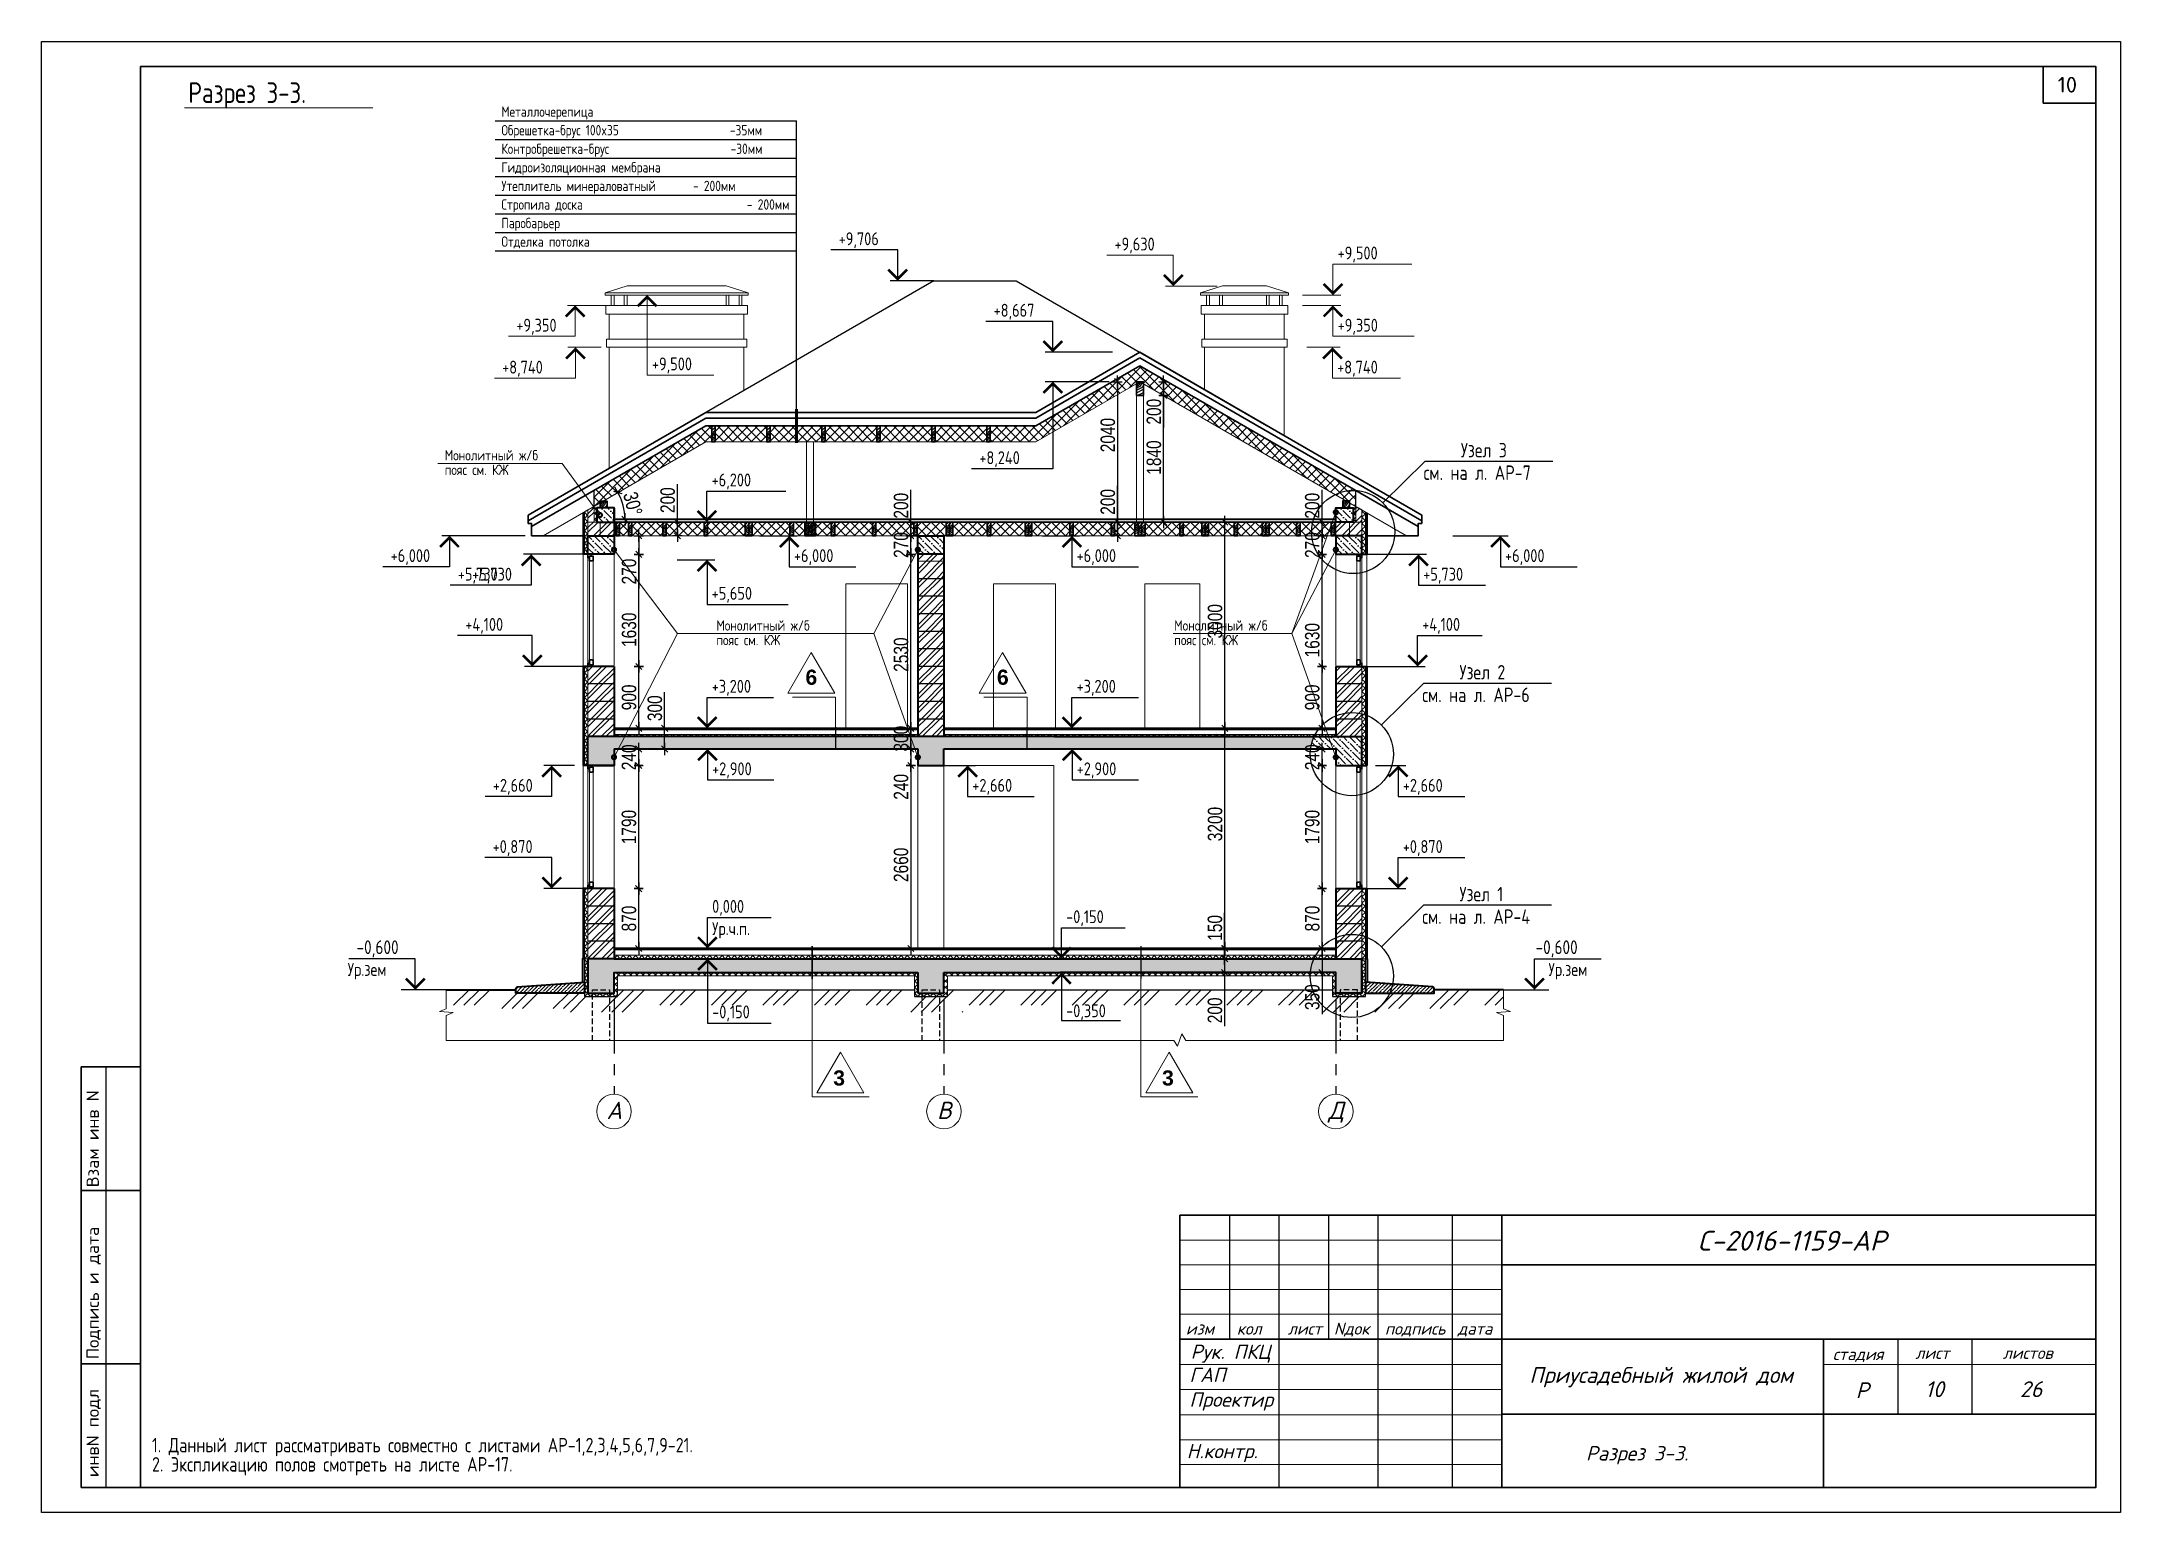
# Model space of a CAD drawing. Extents: x -12289450 to -10763036, y -7834513 to -6150123.
# Drawn here: x -11206539 to -11176299, y -7715920 to -7694536 of the extents above; entities that cross this region are included whole.
import ezdxf
from ezdxf.enums import TextEntityAlignment as Align

# ---------------------------------------------------------------- set-up
doc = ezdxf.new("R2010")
doc.units = 0
doc.header["$LTSCALE"] = 25
doc.header["$PDMODE"] = 35
for name, pattern in [('CENTER', [50.8, 31.75, -6.35, 6.35, -6.35]), ('HIDDEN', [9.525, 6.35, -3.175]), ('HIDDEN2', [4.7625, 3.175, -1.5875])]:
    doc.linetypes.add(name, pattern=pattern)
doc.layers.get('DefPoints').update_dxf_attribs({"color": 10, "lineweight": 30})
for name, color, linetype in [('003-ТЕКСТ', 7, 'Continuous'), ('004-ВСПЛИНИИ', 15, 'Continuous'), ('005-РАЗМЕРЫ', 252, 'Continuous'), ('008-ШТРИХОВКА', 252, 'Continuous'), ('014-ОСИ', 251, 'CENTER'), ('Annotation - Text', 7, 'Continuous'), ('ArchiCAD', 7, 'Continuous'), ('EEE', 7, 'Continuous'), ('kassa', 7, 'Continuous'), ('Крыши', 7, 'Continuous'), ('Новое', 51, 'Continuous'), ('Примечания', 7, 'Continuous')]:
    doc.layers.add(name, color=color, linetype=linetype)
for name, color, linetype, lineweight in [('0_Ном_пера__41', 7, 'Continuous', 9), ('___АР Полы_Ном_пера__1', 7, 'Continuous', 5), ('___АР Полы_Ном_пера__41', 7, 'Continuous', 9), ('A-TEXT', 7, 'Continuous', 15), ('RAZMER', 7, 'Continuous', 9), ('SVAYA', 1, 'Continuous', 40), ('text', 1, 'Continuous', 15), ('Интерьер - Лестница_Ном_пера__21', 7, 'Continuous', 40), ('Лестница', 15, 'Continuous', 13), ('СТЕНЫ', 5, 'Continuous', 40), ('тонк', 7, 'Continuous', 20), ('тонкий', 114, 'Continuous', 20)]:
    doc.layers.add(name, color=color, linetype=linetype, lineweight=lineweight)
doc.layers.add('Окна ArchiCAD_Ном._пера__3', color=7, linetype='Continuous', lineweight=15, true_color=0xff6600)
doc.styles.add('gismo', font='isocpeui.ttf')
doc.styles.add('GOST 2.304', font='cs_gost2304.shx')
doc.styles.add('SIMP701', font='simplex701.shx')
doc.styles.get("Standard").update_dxf_attribs({"font": 'arial.ttf'})
doc.styles.add('TXT0', font='txt', dxfattribs={"width": 0.8})
doc.styles.add('СГЕНЕРИР_СТИЛЬ_1', font='arialbd.ttf')
doc.dimstyles.new('Копия(5) РАЗМЕРЫ', dxfattribs={"dimscale": 30, "dimtxt": 7, "dimasz": 0.15, "dimexe": 0, "dimexo": 0, "dimgap": 1.2, "dimtad": 1, "dimdec": 0, "dimzin": 0, "dimdsep": 46, "dimtxsty": 'TXT0', "dimblk1": 'A8MITTA', "dimblk2": 'A8MITTA', "dimsah": 1, "dimcen": 2, "dimse1": 1, "dimse2": 1, "dimadec": 0, "dimazin": 0, "dimtp": 6, "dimtm": 6, "dimtfac": 1, "dimtdec": 0, "dimtofl": 0, "dimtmove": 0, "dimatfit": 3, "dimldrblk": 'A8MITTA', "dimfxl": 0, "dimtolj": 1, "dimtzin": 0, "dimarcsym": 0})
pattern_1 = [(45, (-11199641.93, -7708370.72), (-53.88154, 53.88154), []), (45, (-11199588.046, -7708370.72), (-53.88154, 53.88154), [95.25, -19.05, 0, -19.05])]
pattern_2 = [(0, (483519.18, -594355.98), (300, 300), [15, -285]), (90, (483639.18, -594250.98), (-300, 300), [30, -270]), (45, (483579.18, -594280.98), (3e-14, 300), [21.21, -63.63, 21.21, -42.42, 148.5, -127.2940687]), (45, (483504.18, -594370.98), (3e-14, 300), [21.213, -42.426, 21.213, -339.4120686]), (45, (483609.18, -594340.98), (3e-14, 300), [21.213, -403.0510686]), (45, (483639.18, -594355.98), (3e-14, 300), [21.213, -403.0510686]), (45, (483594.18, -594325.98), (3e-14, 300), [21.213, -403.0510686]), (45, (483579.18, -594310.98), (3e-14, 300), [42.426, -381.8380686]), (45, (483654.18, -594085.98), (3e-14, 300), [42.426, -381.8380686]), (45, (483549.18, -594295.98), (3e-14, 300), [84.852, -339.4120686]), (45, (483534.18, -594280.98), (3e-14, 300), [84.852, -339.4120686]), (45, (483729.18, -594190.98), (3e-14, 300), [84.852, -339.4120686]), (45, (483519.18, -594250.98), (3e-14, 300), [63.6396, -360.6244686]), (45, (483459.18, -594205.98), (3e-14, 300), [63.6396, -360.6244686]), (45, (483489.18, -594235.98), (3e-14, 300), [63.6396, -360.6244686]), (45, (483684.18, -594145.98), (3e-14, 300), [106.06602, -318.1980486]), (45, (483654.18, -594130.98), (3e-14, 300), [106.06602, -318.1980486]), (45, (483684.18, -594205.98), (3e-14, 300), [148.492424, -275.7716445]), (26.5650512, (483549.18, -594325.98), (300, 1e-07), [33.541017, -637.279374]), (26.5650512, (483609.18, -594235.98), (300, 1e-07), [33.541017, -637.279374]), (26.5650512, (483594.18, -594265.98), (300, 1e-07), [33.541017, -637.279374]), (26.5650512, (483534.18, -594355.98), (300, 1e-07), [67.08204, -603.738353]), (26.5650512, (483594.18, -594220.98), (300, 1e-07), [100.623059, -570.197334]), (26.5650512, (483564.18, -594205.98), (300, 1e-07), [134.1640785, -536.6563146]), (26.5650512, (483534.18, -594190.98), (300, 1e-07), [134.1640785, -536.6563146]), (26.5650512, (483489.18, -594100.98), (300, 1e-07), [134.1640785, -536.6563146]), (26.5650512, (483489.18, -594130.98), (300, 1e-07), [167.7051, -503.115293]), (26.5650512, (483504.18, -594160.98), (300, 1e-07), [167.7051, -503.115293]), (63.4349488, (483609.18, -594280.98), (2e-08, 300), [33.541017, -637.279374]), (63.4349488, (483564.18, -594310.98), (2e-08, 300), [33.541017, -637.279374]), (63.4349488, (483519.18, -594355.98), (2e-08, 300), [67.08204, -603.738353]), (63.4349488, (483609.18, -594310.98), (2e-08, 300), [67.08204, -603.738353]), (63.4349488, (483489.18, -594370.98), (2e-08, 300), [100.623059, -570.197334]), (63.4349488, (483459.18, -594370.98), (2e-08, 300), [134.1640785, -536.6563146]), (63.4349488, (483729.18, -594355.98), (2e-08, 300), [134.1640785, -536.6563146]), (63.4349488, (483624.18, -594325.98), (2e-08, 300), [134.1640785, -536.6563146]), (63.4349488, (483684.18, -594355.98), (2e-08, 300), [167.7051, -503.115293]), (63.4349488, (483654.18, -594340.98), (2e-08, 300), [167.7051, -503.115293])]
pattern_3 = [(0, (483619.18, -594355.98), (300, 300), [15, -285]), (90, (483739.18, -594250.98), (-300, 300), [30, -270]), (45, (483679.18, -594280.98), (3e-14, 300), [21.21, -63.63, 21.21, -42.42, 148.5, -127.2940687]), (45, (483604.18, -594370.98), (3e-14, 300), [21.213, -42.426, 21.213, -339.4120686]), (45, (483709.18, -594340.98), (3e-14, 300), [21.213, -403.0510686]), (45, (483739.18, -594355.98), (3e-14, 300), [21.213, -403.0510686]), (45, (483694.18, -594325.98), (3e-14, 300), [21.213, -403.0510686]), (45, (483679.18, -594310.98), (3e-14, 300), [42.426, -381.8380686]), (45, (483754.18, -594085.98), (3e-14, 300), [42.426, -381.8380686]), (45, (483649.18, -594295.98), (3e-14, 300), [84.852, -339.4120686]), (45, (483634.18, -594280.98), (3e-14, 300), [84.852, -339.4120686]), (45, (483829.18, -594190.98), (3e-14, 300), [84.852, -339.4120686]), (45, (483619.18, -594250.98), (3e-14, 300), [63.6396, -360.6244686]), (45, (483559.18, -594205.98), (3e-14, 300), [63.6396, -360.6244686]), (45, (483589.18, -594235.98), (3e-14, 300), [63.6396, -360.6244686]), (45, (483784.18, -594145.98), (3e-14, 300), [106.06602, -318.1980486]), (45, (483754.18, -594130.98), (3e-14, 300), [106.06602, -318.1980486]), (45, (483784.18, -594205.98), (3e-14, 300), [148.492424, -275.7716445]), (26.5650512, (483649.18, -594325.98), (300, 1e-07), [33.541017, -637.279374]), (26.5650512, (483709.18, -594235.98), (300, 1e-07), [33.541017, -637.279374]), (26.5650512, (483694.18, -594265.98), (300, 1e-07), [33.541017, -637.279374]), (26.5650512, (483634.18, -594355.98), (300, 1e-07), [67.08204, -603.738353]), (26.5650512, (483694.18, -594220.98), (300, 1e-07), [100.623059, -570.197334]), (26.5650512, (483664.18, -594205.98), (300, 1e-07), [134.1640785, -536.6563146]), (26.5650512, (483634.18, -594190.98), (300, 1e-07), [134.1640785, -536.6563146]), (26.5650512, (483589.18, -594100.98), (300, 1e-07), [134.1640785, -536.6563146]), (26.5650512, (483589.18, -594130.98), (300, 1e-07), [167.7051, -503.115293]), (26.5650512, (483604.18, -594160.98), (300, 1e-07), [167.7051, -503.115293]), (63.4349488, (483709.18, -594280.98), (2e-08, 300), [33.541017, -637.279374]), (63.4349488, (483664.18, -594310.98), (2e-08, 300), [33.541017, -637.279374]), (63.4349488, (483619.18, -594355.98), (2e-08, 300), [67.08204, -603.738353]), (63.4349488, (483709.18, -594310.98), (2e-08, 300), [67.08204, -603.738353]), (63.4349488, (483589.18, -594370.98), (2e-08, 300), [100.623059, -570.197334]), (63.4349488, (483559.18, -594370.98), (2e-08, 300), [134.1640785, -536.6563146]), (63.4349488, (483829.18, -594355.98), (2e-08, 300), [134.1640785, -536.6563146]), (63.4349488, (483724.18, -594325.98), (2e-08, 300), [134.1640785, -536.6563146]), (63.4349488, (483784.18, -594355.98), (2e-08, 300), [167.7051, -503.115293]), (63.4349488, (483754.18, -594340.98), (2e-08, 300), [167.7051, -503.115293])]
pattern_4 = [(0, (483669.18, -594355.98), (300, 300), [15, -285]), (90, (483789.18, -594250.98), (-300, 300), [30, -270]), (45, (483729.18, -594280.98), (3e-14, 300), [21.21, -63.63, 21.21, -42.42, 148.5, -127.2940687]), (45, (483654.18, -594370.98), (3e-14, 300), [21.213, -42.426, 21.213, -339.4120686]), (45, (483759.18, -594340.98), (3e-14, 300), [21.213, -403.0510686]), (45, (483789.18, -594355.98), (3e-14, 300), [21.213, -403.0510686]), (45, (483744.18, -594325.98), (3e-14, 300), [21.213, -403.0510686]), (45, (483729.18, -594310.98), (3e-14, 300), [42.426, -381.8380686]), (45, (483804.18, -594085.98), (3e-14, 300), [42.426, -381.8380686]), (45, (483699.18, -594295.98), (3e-14, 300), [84.852, -339.4120686]), (45, (483684.18, -594280.98), (3e-14, 300), [84.852, -339.4120686]), (45, (483879.18, -594190.98), (3e-14, 300), [84.852, -339.4120686]), (45, (483669.18, -594250.98), (3e-14, 300), [63.6396, -360.6244686]), (45, (483609.18, -594205.98), (3e-14, 300), [63.6396, -360.6244686]), (45, (483639.18, -594235.98), (3e-14, 300), [63.6396, -360.6244686]), (45, (483834.18, -594145.98), (3e-14, 300), [106.06602, -318.1980486]), (45, (483804.18, -594130.98), (3e-14, 300), [106.06602, -318.1980486]), (45, (483834.18, -594205.98), (3e-14, 300), [148.492424, -275.7716445]), (26.5650512, (483699.18, -594325.98), (300, 1e-07), [33.541017, -637.279374]), (26.5650512, (483759.18, -594235.98), (300, 1e-07), [33.541017, -637.279374]), (26.5650512, (483744.18, -594265.98), (300, 1e-07), [33.541017, -637.279374]), (26.5650512, (483684.18, -594355.98), (300, 1e-07), [67.08204, -603.738353]), (26.5650512, (483744.18, -594220.98), (300, 1e-07), [100.623059, -570.197334]), (26.5650512, (483714.18, -594205.98), (300, 1e-07), [134.1640785, -536.6563146]), (26.5650512, (483684.18, -594190.98), (300, 1e-07), [134.1640785, -536.6563146]), (26.5650512, (483639.18, -594100.98), (300, 1e-07), [134.1640785, -536.6563146]), (26.5650512, (483639.18, -594130.98), (300, 1e-07), [167.7051, -503.115293]), (26.5650512, (483654.18, -594160.98), (300, 1e-07), [167.7051, -503.115293]), (63.4349488, (483759.18, -594280.98), (2e-08, 300), [33.541017, -637.279374]), (63.4349488, (483714.18, -594310.98), (2e-08, 300), [33.541017, -637.279374]), (63.4349488, (483669.18, -594355.98), (2e-08, 300), [67.08204, -603.738353]), (63.4349488, (483759.18, -594310.98), (2e-08, 300), [67.08204, -603.738353]), (63.4349488, (483639.18, -594370.98), (2e-08, 300), [100.623059, -570.197334]), (63.4349488, (483609.18, -594370.98), (2e-08, 300), [134.1640785, -536.6563146]), (63.4349488, (483879.18, -594355.98), (2e-08, 300), [134.1640785, -536.6563146]), (63.4349488, (483774.18, -594325.98), (2e-08, 300), [134.1640785, -536.6563146]), (63.4349488, (483834.18, -594355.98), (2e-08, 300), [167.7051, -503.115293]), (63.4349488, (483804.18, -594340.98), (2e-08, 300), [167.7051, -503.115293])]

msp = doc.modelspace()

# ---------------------------------------------------------------- texts
at = {"insert": (-11177211.8, -7695048.5), "char_height": 228.541, "width": 435.317, "attachment_point": 1}
msp.add_mtext('{\\Fsimplex|c0;10}', dxfattribs=at)
at = {"layer": '003-ТЕКСТ', "lineweight": 30, "style": 'SIMP701'}
for s, height, p in [('Взам инв N', 180, (-11205704.8, -7711193.5)), ('Подпись и дата', 179.997, (-11205704.8, -7713694.6)), ('инвN подл', 180, (-11205704.8, -7715406.7))]:
    msp.add_text(s, height=height, rotation=90, dxfattribs=at).set_placement(p)
at = {"layer": '___АР Полы_Ном_пера__1', "style": 'СГЕНЕРИР_СТИЛЬ_1'}
for s, p in [('6', (-11195426.9, -7703887.3)), ('6', (-11192641.8, -7703887.3)), ('3', (-11195022.8, -7709713.5)), ('3', (-11190239.8, -7709713.5))]:
    msp.add_text(s, height=220, dxfattribs=at).set_placement(p)
at = {"layer": 'Annotation - Text', "color": 0, "lineweight": 25}
for s, height, style, p in [('Разрез 3-3.', 300, 'GOST 2.304', (-11204404.6, -7695428.4)), ('Узел 3', 210, 'GOST 2.304', (-11185893.2, -7700580.9)), ('см. на л. AР-7', 210, 'GOST 2.304', (-11186435.8, -7700909)), ('Узел 2', 210, 'GOST 2.304', (-11185913.1, -7703810.5)), ('см. на л. AР-6', 210, 'GOST 2.304', (-11186455.8, -7704138.7)), ('Узел 1 ', 210, 'GOST 2.304', (-11185913.2, -7707035.5)), ('см. на л. AР-4', 210, 'GOST 2.304', (-11186455.8, -7707363.7)), ('С-2016-1159-АР', 288.596, 'gismo', (-11182446.8, -7712114.5)), ('изм', 173.16, 'gismo', (-11189894.3, -7713335.7)), ('кол', 173.16, 'gismo', (-11189152.7, -7713335.7)), ('лист', 173.16, 'gismo', (-11188411, -7713335.7)), ('Nдок', 173.16, 'gismo', (-11187740, -7713335.7)), ('подпись', 173.16, 'gismo', (-11186998.3, -7713335.7)), ('дата', 173.16, 'gismo', (-11185938.8, -7713335.7)), ('Рук. ПКЦ', 207.79, 'gismo', (-11189823.7, -7713688.6)), ('стадия', 173.16, 'gismo', (-11180482.2, -7713706.2)), ('лист', 173.16, 'gismo', (-11179281.4, -7713688.6)), ('листов', 173.16, 'gismo', (-11178010, -7713688.6)), ('ГАП', 207.79, 'gismo', (-11189841.3, -7714023.8)), ('Приусадебный жилой дом', 230.877, 'gismo', (-11184896.3, -7714037.7)), ('Проектир', 207.79, 'gismo', (-11189841.3, -7714383.8)), ('Р', 230.9, 'gismo', (-11180149, -7714260.2)), ('10', 230.88, 'gismo', (-11179141.1, -7714244.2)), ('26', 230.88, 'gismo', (-11177760.5, -7714244.2)), ('1. Данный лист рассматривать совместно с листами АР-1,2,3,4,5,6,7,9-21.', 210, 'GOST 2.304', (-11204932.5, -7715046.5)), ('Н.контр.', 207.79, 'gismo', (-11189880.9, -7715132.6)), ('Разрез 3-3.', 210, 'gismo', (-11184073.8, -7715165.9)), ('2. Экспликацию полов смотреть на листе АР-17.', 210, 'GOST 2.304', (-11204932.5, -7715326.4))]:
    msp.add_text(s, height=height, dxfattribs=dict(at, style=style)).set_placement(p)
at = {"layer": 'Annotation - Text', "color": 0, "lineweight": 25, "char_height": 252, "attachment_point": 2, "style": 'gismo'}
for s, insert in [('А', (-11198208, -7709949.8)), ('В', (-11193408, -7709949.8)), ('Д', (-11187708, -7709949.8))]:
    msp.add_mtext(s, dxfattribs=dict(at, insert=insert))
at = {"layer": 'RAZMER', "linetype": 'Continuous', "lineweight": 0, "ltscale": 75, "style": 'GOST 2.304'}
for s, p in [('+9,630', (-11190931.6, -7697573.6)), ('+9,500', (-11187685.7, -7697703.2)), ('+9,350', (-11199632.7, -7698753.2)), ('+9,350', (-11187685.7, -7698753.2)), ('+8,740', (-11199838.6, -7699363.2)), ('+9,500', (-11197660.3, -7699316)), ('+8,740', (-11187692.4, -7699363.2))]:
    msp.add_text(s, height=187.5, dxfattribs=at).set_placement(p)
at = {"layer": 'text', "color": 7, "lineweight": 30, "style": 'SIMP701', "width": 0.8}
for s, p in [('Монолитный ж/б', (-11200674.4, -7700625.5)), ('пояс см. КЖ', (-11200674.4, -7700837.3)), ('Монолитный ж/б', (-11196723.1, -7703100.3)), ('Монолитный ж/б', (-11190062.7, -7703100.3)), ('пояс см. КЖ', (-11196723.1, -7703312.1)), ('пояс см. КЖ', (-11190062.7, -7703312.1))]:
    msp.add_text(s, height=150, dxfattribs=at).set_placement(p)
at = {"layer": 'Примечания', "linetype": 'Continuous', "lineweight": 25, "ltscale": 75, "style": 'GOST 2.304'}
for s, height, p in [('+9,706', 187.5, (-11194944, -7697496.9)), ('+8,667', 187.5, (-11192689.6, -7698536.1)), ('+8,240', 187.5, (-11192897.4, -7700679.8)), ('+6,200', 187.5, (-11196792.1, -7701003.2)), ('+6,000', 187.5, (-11201460.9, -7702103.2)), ('+6,000', 187.5, (-11195594.8, -7702103.2)), ('+6,000', 187.5, (-11191483.2, -7702103.2)), ('+6,000', 187.5, (-11185250.4, -7702103.2)), ('+5,730', 187.5, (-11200483.6, -7702373.2)), ('+5,730', 187.5, (-11200275.8, -7702373.2)), ('+5,730', 187.5, (-11186440.3, -7702373.2)), ('+5,730', 187.5, (-11186440.3, -7702373.2)), ('+5,650', 187.5, (-11196791.3, -7702651)), ('+4,100', 187.5, (-11200375, -7703103.2)), ('+4,100', 187.5, (-11186455.1, -7703103.2)), ('+3,200', 187.5, (-11196789.7, -7704003.2)), ('+3,200', 187.5, (-11191482.8, -7704003.2)), ('+2,900', 187.5, (-11196784.9, -7705203)), ('+2,900', 187.5, (-11191481.2, -7705203)), ('+2,660', 187.5, (-11199974.1, -7705443.2)), ('+2,660', 187.5, (-11192999.9, -7705443.2)), ('+2,660', 187.5, (-11186737.2, -7705443.2)), ('+0,870', 187.5, (-11199977.6, -7706333.2)), ('+0,870', 187.5, (-11186738.5, -7706333.2)), ('0,000', 187.5, (-11196785, -7707203.2)), ('-0,150', 187.5, (-11191635, -7707353.2)), ('-0,600', 200, (-11201957.5, -7707803.2)), ('-0,600', 200, (-11184806.4, -7707803.2)), ('-0,150', 187.5, (-11196784.1, -7708737.3)), ('-0,350', 187.5, (-11191635, -7708720.7))]:
    msp.add_text(s, height=height, dxfattribs=at).set_placement(p)
for s, p in [('Ур.ч.п.', (-11196785, -7707338.2)), ('Ур.зем', (-11202085.6, -7707933.1)), ('Ур.зем', (-11184618.1, -7707933.1))]:
    msp.add_text(s, height=187.5, dxfattribs=at).set_placement(p, align=Align.TOP_LEFT)
at = {"layer": 'тонкий', "lineweight": 25, "ltscale": 2, "style": 'GOST 2.304'}
for s, p in [('Металлочерепица ', (-11199849.2, -7695629.4)), ('Обрешетка-брус 100x35                     -35мм', (-11199849.2, -7695899.4)), ('Контробрешетка-брус                       -30мм', (-11199849.2, -7696169.4)), ('Гидроизоляционная мембрана', (-11199849.2, -7696439.4)), ('Утеплитель минераловатный       - 200мм', (-11199849.2, -7696709.4)), ('Стропила доска                               - 200мм', (-11199849.2, -7696979.4)), ('Паробарьер', (-11199849.2, -7697249.4)), ('Отделка потолка', (-11199849.2, -7697519.4))]:
    msp.add_text(s, height=150, dxfattribs=at).set_placement(p)

# ---------------------------------------------------------------- blocks, each defined once
blk = doc.blocks.new('A8MITTA', base_point=(3180, 3140))
for p, q in [((3160, 3140), (3200, 3140)), ((3170, 3130), (3190, 3150)), ((3180, 3155), (3180, 3125))]:
    blk.add_line(p, q)
blk = doc.blocks.new('*D112')
at = {"layer": '005-РАЗМЕРЫ', "color": 0, "lineweight": -2, "ltscale": 4, "transparency": 16777216}
blk.add_line((-11187913, -7707716), (-11187913, -7706855), dxfattribs=at)
at = {"layer": 'DefPoints', "color": 0, "ltscale": 4, "transparency": 16777216}
for p in [(-11187913, -7706851), (-11187712, -7706851), (-11187712, -7707721)]:
    blk.add_point(p, dxfattribs=at)
at = {"layer": '005-РАЗМЕРЫ', "color": 0, "lineweight": -2, "ltscale": 4, "transparency": 16777216, "xscale": 4.5, "yscale": 4.5, "zscale": 4.5}
for p, rotation in [((-11187913, -7706851), 90), ((-11187913, -7707721), 270)]:
    blk.add_blockref('A8MITTA', p, dxfattribs=dict(at, rotation=rotation))
at = {"layer": '005-РАЗМЕРЫ', "color": 0, "lineweight": 25, "ltscale": 4, "transparency": 16777216, "insert": (-11188054, -7707286), "char_height": 210, "attachment_point": 5, "rotation": 90, "style": 'TXT0'}
blk.add_mtext('\\A1;870', dxfattribs=at)
blk = doc.blocks.new('*D113')
at = {"layer": '005-РАЗМЕРЫ', "color": 0, "lineweight": -2, "ltscale": 4, "transparency": 16777216}
blk.add_line((-11187913, -7706846), (-11187913, -7705065), dxfattribs=at)
at = {"layer": 'DefPoints', "color": 0, "ltscale": 4, "transparency": 16777216}
for p in [(-11187913, -7705061), (-11187712, -7705061), (-11187712, -7706851)]:
    blk.add_point(p, dxfattribs=at)
at = {"layer": '005-РАЗМЕРЫ', "color": 0, "lineweight": -2, "ltscale": 4, "transparency": 16777216, "xscale": 4.5, "yscale": 4.5, "zscale": 4.5}
for p, rotation in [((-11187913, -7705061), 90), ((-11187913, -7706851), 270)]:
    blk.add_blockref('A8MITTA', p, dxfattribs=dict(at, rotation=rotation))
at = {"layer": '005-РАЗМЕРЫ', "color": 0, "lineweight": 25, "ltscale": 4, "transparency": 16777216, "insert": (-11188054, -7705956), "char_height": 210, "attachment_point": 5, "rotation": 90, "style": 'TXT0'}
blk.add_mtext('\\A1;1790', dxfattribs=at)
blk = doc.blocks.new('*D114')
at = {"layer": '005-РАЗМЕРЫ', "color": 0, "lineweight": -2, "ltscale": 4, "transparency": 16777216}
blk.add_line((-11187913, -7705056), (-11187913, -7704825), dxfattribs=at)
at = {"layer": 'DefPoints', "color": 0, "ltscale": 4, "transparency": 16777216}
for p in [(-11187913, -7704820), (-11187712, -7704820), (-11187712, -7705061)]:
    blk.add_point(p, dxfattribs=at)
at = {"layer": '005-РАЗМЕРЫ', "color": 0, "lineweight": -2, "ltscale": 4, "transparency": 16777216, "xscale": 4.5, "yscale": 4.5, "zscale": 4.5}
for p, rotation in [((-11187913, -7704820), 90), ((-11187913, -7705061), 270)]:
    blk.add_blockref('A8MITTA', p, dxfattribs=dict(at, rotation=rotation))
at = {"layer": '005-РАЗМЕРЫ', "color": 0, "lineweight": 25, "ltscale": 4, "transparency": 16777216, "insert": (-11188054, -7704941), "char_height": 210, "attachment_point": 5, "rotation": 90, "style": 'TXT0'}
blk.add_mtext('\\A1;240', dxfattribs=at)
blk = doc.blocks.new('*D96')
at = {"layer": '005-РАЗМЕРЫ', "color": 0, "lineweight": -2, "ltscale": 4, "transparency": 16777216}
blk.add_line((-11187913, -7701986), (-11187913, -7701725), dxfattribs=at)
at = {"layer": 'DefPoints', "color": 0, "ltscale": 4, "transparency": 16777216}
for p in [(-11187913, -7701721), (-11187712, -7701721), (-11187712, -7701991)]:
    blk.add_point(p, dxfattribs=at)
at = {"layer": '005-РАЗМЕРЫ', "color": 0, "lineweight": -2, "ltscale": 4, "transparency": 16777216, "xscale": 4.5, "yscale": 4.5, "zscale": 4.5}
for p, rotation in [((-11187913, -7701721), 90), ((-11187913, -7701991), 270)]:
    blk.add_blockref('A8MITTA', p, dxfattribs=dict(at, rotation=rotation))
at = {"layer": '005-РАЗМЕРЫ', "color": 0, "lineweight": 25, "ltscale": 4, "transparency": 16777216, "insert": (-11188054, -7701856), "char_height": 210, "attachment_point": 5, "rotation": 90, "style": 'TXT0'}
blk.add_mtext('\\A1;270', dxfattribs=at)
blk = doc.blocks.new('*D97')
at = {"layer": '005-РАЗМЕРЫ', "color": 0, "lineweight": -2, "ltscale": 4, "transparency": 16777216}
for p, q in [((-11187913, -7701521), (-11187913, -7701052)), ((-11187913, -7701716), (-11187913, -7701525))]:
    blk.add_line(p, q, dxfattribs=at)
at = {"layer": 'DefPoints', "color": 0, "ltscale": 4, "transparency": 16777216}
for p in [(-11187913, -7701521), (-11187712, -7701521), (-11187712, -7701721)]:
    blk.add_point(p, dxfattribs=at)
at = {"layer": '005-РАЗМЕРЫ', "color": 0, "lineweight": -2, "ltscale": 4, "transparency": 16777216, "xscale": 4.5, "yscale": 4.5, "zscale": 4.5}
for p, rotation in [((-11187913, -7701521), 90), ((-11187913, -7701721), 270)]:
    blk.add_blockref('A8MITTA', p, dxfattribs=dict(at, rotation=rotation))
at = {"layer": '005-РАЗМЕРЫ', "color": 0, "lineweight": 25, "ltscale": 4, "transparency": 16777216, "insert": (-11188054, -7701284), "char_height": 210, "attachment_point": 5, "rotation": 90, "style": 'TXT0'}
blk.add_mtext('\\A1;200', dxfattribs=at)
blk = doc.blocks.new('*D98')
at = {"layer": '005-РАЗМЕРЫ', "color": 0, "lineweight": -2, "ltscale": 4, "transparency": 16777216}
for p, q in [((-11187913, -7707725), (-11187913, -7708066)), ((-11187913, -7708071), (-11187913, -7708675))]:
    blk.add_line(p, q, dxfattribs=at)
at = {"layer": 'DefPoints', "color": 0, "ltscale": 4, "transparency": 16777216}
for p in [(-11187913, -7707721), (-11187712, -7707721), (-11187712, -7708071)]:
    blk.add_point(p, dxfattribs=at)
at = {"layer": '005-РАЗМЕРЫ', "color": 0, "lineweight": -2, "ltscale": 4, "transparency": 16777216, "xscale": 4.5, "yscale": 4.5, "zscale": 4.5}
for p, rotation in [((-11187913, -7707721), 90), ((-11187913, -7708071), 270)]:
    blk.add_blockref('A8MITTA', p, dxfattribs=dict(at, rotation=rotation))
at = {"layer": '005-РАЗМЕРЫ', "color": 0, "lineweight": 25, "ltscale": 4, "transparency": 16777216, "insert": (-11188054, -7708429), "char_height": 210, "attachment_point": 5, "rotation": 90, "style": 'TXT0'}
blk.add_mtext('\\A1;350', dxfattribs=at)
blk = doc.blocks.new('*D99')
at = {"layer": '005-РАЗМЕРЫ', "color": 0, "lineweight": -2, "ltscale": 4, "transparency": 16777216}
for p, q in [((-11197290, -7701521), (-11197290, -7700971)), ((-11197290, -7701716), (-11197290, -7701525))]:
    blk.add_line(p, q, dxfattribs=at)
at = {"layer": 'DefPoints', "color": 0, "ltscale": 4, "transparency": 16777216}
for p in [(-11197563, -7701721), (-11197435, -7701521), (-11197290, -7701521)]:
    blk.add_point(p, dxfattribs=at)
at = {"layer": '005-РАЗМЕРЫ', "color": 0, "lineweight": -2, "ltscale": 4, "transparency": 16777216, "xscale": 4.5, "yscale": 4.5, "zscale": 4.5}
for p, rotation in [((-11197290, -7701521), 90), ((-11197290, -7701721), 270)]:
    blk.add_blockref('A8MITTA', p, dxfattribs=dict(at, rotation=rotation))
at = {"layer": '005-РАЗМЕРЫ', "color": 0, "lineweight": 25, "ltscale": 4, "transparency": 16777216, "insert": (-11197431, -7701203), "char_height": 210, "attachment_point": 5, "rotation": 90, "style": 'TXT0'}
blk.add_mtext('\\A1;200', dxfattribs=at)
blk = doc.blocks.new('*D100')
at = {"layer": '005-РАЗМЕРЫ', "color": 0, "lineweight": -2, "ltscale": 4, "transparency": 16777216}
blk.add_line((-11193895, -7704516), (-11193895, -7701995), dxfattribs=at)
at = {"layer": 'DefPoints', "color": 0, "ltscale": 4, "transparency": 16777216}
for p in [(-11193895, -7701991), (-11193792, -7701991), (-11193793, -7704521)]:
    blk.add_point(p, dxfattribs=at)
at = {"layer": '005-РАЗМЕРЫ', "color": 0, "lineweight": -2, "ltscale": 4, "transparency": 16777216, "xscale": 4.5, "yscale": 4.5, "zscale": 4.5}
for p, rotation in [((-11193895, -7701991), 90), ((-11193895, -7704521), 270)]:
    blk.add_blockref('A8MITTA', p, dxfattribs=dict(at, rotation=rotation))
at = {"layer": '005-РАЗМЕРЫ', "color": 0, "lineweight": 25, "ltscale": 4, "transparency": 16777216, "insert": (-11194036, -7703449), "char_height": 210, "attachment_point": 5, "rotation": 90, "style": 'TXT0'}
blk.add_mtext('\\A1;2530', dxfattribs=at)
blk = doc.blocks.new('*D101')
at = {"layer": '005-РАЗМЕРЫ', "color": 0, "lineweight": -2, "ltscale": 4, "transparency": 16777216}
blk.add_line((-11193895, -7701986), (-11193895, -7701725), dxfattribs=at)
at = {"layer": 'DefPoints', "color": 0, "ltscale": 4, "transparency": 16777216}
for p in [(-11193895, -7701721), (-11193793, -7701721), (-11193792, -7701991)]:
    blk.add_point(p, dxfattribs=at)
at = {"layer": '005-РАЗМЕРЫ', "color": 0, "lineweight": -2, "ltscale": 4, "transparency": 16777216, "xscale": 4.5, "yscale": 4.5, "zscale": 4.5}
for p, rotation in [((-11193895, -7701721), 90), ((-11193895, -7701991), 270)]:
    blk.add_blockref('A8MITTA', p, dxfattribs=dict(at, rotation=rotation))
at = {"layer": '005-РАЗМЕРЫ', "color": 0, "lineweight": 25, "ltscale": 4, "transparency": 16777216, "insert": (-11194036, -7701856), "char_height": 210, "attachment_point": 5, "rotation": 90, "style": 'TXT0'}
blk.add_mtext('\\A1;270', dxfattribs=at)
blk = doc.blocks.new('*D102')
at = {"layer": '005-РАЗМЕРЫ', "color": 0, "lineweight": -2, "ltscale": 4, "transparency": 16777216}
for p, q in [((-11189329, -7707721), (-11189329, -7707204)), ((-11189329, -7707866), (-11189329, -7707725))]:
    blk.add_line(p, q, dxfattribs=at)
at = {"layer": 'DefPoints', "color": 0, "ltscale": 4, "transparency": 16777216}
for p in [(-11189329, -7707721), (-11189231, -7707721), (-11189231, -7707871)]:
    blk.add_point(p, dxfattribs=at)
at = {"layer": '005-РАЗМЕРЫ', "color": 0, "lineweight": -2, "ltscale": 4, "transparency": 16777216, "xscale": 4.5, "yscale": 4.5, "zscale": 4.5}
for p, rotation in [((-11189329, -7707721), 90), ((-11189329, -7707871), 270)]:
    blk.add_blockref('A8MITTA', p, dxfattribs=dict(at, rotation=rotation))
at = {"layer": '005-РАЗМЕРЫ', "color": 0, "lineweight": 25, "ltscale": 4, "transparency": 16777216, "insert": (-11189470, -7707422), "char_height": 210, "attachment_point": 5, "rotation": 90, "style": 'TXT0'}
blk.add_mtext('\\A1;150', dxfattribs=at)
blk = doc.blocks.new('*D103')
at = {"layer": '005-РАЗМЕРЫ', "color": 0, "lineweight": -2, "ltscale": 4, "transparency": 16777216}
for p, q in [((-11189329, -7707875), (-11189329, -7708066)), ((-11189329, -7708071), (-11189329, -7708853))]:
    blk.add_line(p, q, dxfattribs=at)
at = {"layer": 'DefPoints', "color": 0, "ltscale": 4, "transparency": 16777216}
for p in [(-11189329, -7708071), (-11189051, -7707871), (-11189051, -7708071)]:
    blk.add_point(p, dxfattribs=at)
at = {"layer": '005-РАЗМЕРЫ', "color": 0, "lineweight": -2, "ltscale": 4, "transparency": 16777216, "xscale": 4.5, "yscale": 4.5, "zscale": 4.5}
for p, rotation in [((-11189329, -7707871), 90), ((-11189329, -7708071), 270)]:
    blk.add_blockref('A8MITTA', p, dxfattribs=dict(at, rotation=rotation))
at = {"layer": '005-РАЗМЕРЫ', "color": 0, "lineweight": 25, "ltscale": 4, "transparency": 16777216, "insert": (-11189470, -7708621), "char_height": 210, "attachment_point": 5, "rotation": 90, "style": 'TXT0'}
blk.add_mtext('\\A1;200', dxfattribs=at)
blk = doc.blocks.new('*D104')
at = {"layer": '005-РАЗМЕРЫ', "color": 0, "lineweight": -2, "ltscale": 4, "transparency": 16777216}
blk.add_line((-11189327, -7707716), (-11189327, -7704525), dxfattribs=at)
at = {"layer": 'DefPoints', "color": 0, "ltscale": 4, "transparency": 16777216}
for p in [(-11189412, -7704521), (-11189327, -7704521), (-11189412, -7707721)]:
    blk.add_point(p, dxfattribs=at)
at = {"layer": '005-РАЗМЕРЫ', "color": 0, "lineweight": -2, "ltscale": 4, "transparency": 16777216, "xscale": 4.5, "yscale": 4.5, "zscale": 4.5}
for p, rotation in [((-11189327, -7704521), 90), ((-11189327, -7707721), 270)]:
    blk.add_blockref('A8MITTA', p, dxfattribs=dict(at, rotation=rotation))
at = {"layer": '005-РАЗМЕРЫ', "color": 0, "lineweight": 25, "ltscale": 4, "transparency": 16777216, "insert": (-11189468, -7705912), "char_height": 210, "attachment_point": 5, "rotation": 90, "style": 'TXT0'}
blk.add_mtext('\\A1;3200', dxfattribs=at)
blk = doc.blocks.new('*D105')
at = {"layer": '005-РАЗМЕРЫ', "color": 0, "lineweight": -2, "ltscale": 4, "transparency": 16777216}
blk.add_line((-11189327, -7704516), (-11189327, -7701525), dxfattribs=at)
at = {"layer": 'DefPoints', "color": 0, "ltscale": 4, "transparency": 16777216}
for p in [(-11189327, -7701521), (-11189132, -7701521), (-11189132, -7704521)]:
    blk.add_point(p, dxfattribs=at)
at = {"layer": '005-РАЗМЕРЫ', "color": 0, "lineweight": -2, "ltscale": 4, "transparency": 16777216, "xscale": 4.5, "yscale": 4.5, "zscale": 4.5}
for p, rotation in [((-11189327, -7701521), 90), ((-11189327, -7704521), 270)]:
    blk.add_blockref('A8MITTA', p, dxfattribs=dict(at, rotation=rotation))
at = {"layer": '005-РАЗМЕРЫ', "color": 0, "lineweight": 25, "ltscale": 4, "transparency": 16777216, "insert": (-11189468, -7702964), "char_height": 210, "attachment_point": 5, "rotation": 90, "style": 'TXT0'}
blk.add_mtext('\\A1;3000', dxfattribs=at)
blk = doc.blocks.new('*D106')
at = {"layer": '005-РАЗМЕРЫ', "color": 0, "lineweight": -2, "ltscale": 4, "transparency": 16777216}
for p, q in [((-11193895, -7704825), (-11193895, -7705056)), ((-11193895, -7705061), (-11193895, -7705617))]:
    blk.add_line(p, q, dxfattribs=at)
at = {"layer": 'DefPoints', "color": 0, "ltscale": 4, "transparency": 16777216}
for p in [(-11193895, -7704820), (-11193792, -7704820), (-11193792, -7705061)]:
    blk.add_point(p, dxfattribs=at)
at = {"layer": '005-РАЗМЕРЫ', "color": 0, "lineweight": -2, "ltscale": 4, "transparency": 16777216, "xscale": 4.5, "yscale": 4.5, "zscale": 4.5}
for p, rotation in [((-11193895, -7704820), 90), ((-11193895, -7705061), 270)]:
    blk.add_blockref('A8MITTA', p, dxfattribs=dict(at, rotation=rotation))
at = {"layer": '005-РАЗМЕРЫ', "color": 0, "lineweight": 25, "ltscale": 4, "transparency": 16777216, "insert": (-11194036, -7705371), "char_height": 210, "attachment_point": 5, "rotation": 90, "style": 'TXT0'}
blk.add_mtext('\\A1;240', dxfattribs=at)
blk = doc.blocks.new('*D107')
at = {"layer": '005-РАЗМЕРЫ', "color": 0, "lineweight": -2, "ltscale": 4, "transparency": 16777216}
blk.add_line((-11193895, -7705065), (-11193895, -7707716), dxfattribs=at)
at = {"layer": 'DefPoints', "color": 0, "ltscale": 4, "transparency": 16777216}
for p in [(-11193726, -7705061), (-11193895, -7707721), (-11193792, -7707721)]:
    blk.add_point(p, dxfattribs=at)
at = {"layer": '005-РАЗМЕРЫ', "color": 0, "lineweight": -2, "ltscale": 4, "transparency": 16777216, "xscale": 4.5, "yscale": 4.5, "zscale": 4.5}
for p, rotation in [((-11193895, -7705061), 90), ((-11193895, -7707721), 270)]:
    blk.add_blockref('A8MITTA', p, dxfattribs=dict(at, rotation=rotation))
at = {"layer": '005-РАЗМЕРЫ', "color": 0, "lineweight": 25, "ltscale": 4, "transparency": 16777216, "insert": (-11194036, -7706505), "char_height": 210, "attachment_point": 5, "rotation": 90, "style": 'TXT0'}
blk.add_mtext('\\A1;2660', dxfattribs=at)
blk = doc.blocks.new('*D108')
at = {"layer": '005-РАЗМЕРЫ', "color": 0, "lineweight": -2, "ltscale": 4, "transparency": 16777216}
for p, q in [((-11197476, -7704521), (-11197476, -7703996)), ((-11197476, -7704816), (-11197476, -7704525))]:
    blk.add_line(p, q, dxfattribs=at)
at = {"layer": 'DefPoints', "color": 0, "ltscale": 4, "transparency": 16777216}
for p in [(-11197752, -7704521), (-11197476, -7704521), (-11197752, -7704820)]:
    blk.add_point(p, dxfattribs=at)
at = {"layer": '005-РАЗМЕРЫ', "color": 0, "lineweight": -2, "ltscale": 4, "transparency": 16777216, "xscale": 4.5, "yscale": 4.5, "zscale": 4.5}
for p, rotation in [((-11197476, -7704521), 90), ((-11197476, -7704820), 270)]:
    blk.add_blockref('A8MITTA', p, dxfattribs=dict(at, rotation=rotation))
at = {"layer": '005-РАЗМЕРЫ', "color": 0, "lineweight": 25, "ltscale": 4, "transparency": 16777216, "insert": (-11197617, -7704228), "char_height": 210, "attachment_point": 5, "rotation": 90, "style": 'TXT0'}
blk.add_mtext('\\A1;300', dxfattribs=at)
blk = doc.blocks.new('*D109')
at = {"layer": '005-РАЗМЕРЫ', "color": 0, "lineweight": -2, "ltscale": 4, "transparency": 16777216}
for p, q in [((-11197851, -7701725), (-11197851, -7701986)), ((-11197851, -7701991), (-11197851, -7702487))]:
    blk.add_line(p, q, dxfattribs=at)
at = {"layer": 'DefPoints', "color": 0, "ltscale": 4, "transparency": 16777216}
for p in [(-11197851, -7701721), (-11197749, -7701721), (-11197748, -7701991)]:
    blk.add_point(p, dxfattribs=at)
at = {"layer": '005-РАЗМЕРЫ', "color": 0, "lineweight": -2, "ltscale": 4, "transparency": 16777216, "xscale": 4.5, "yscale": 4.5, "zscale": 4.5}
for p, rotation in [((-11197851, -7701721), 90), ((-11197851, -7701991), 270)]:
    blk.add_blockref('A8MITTA', p, dxfattribs=dict(at, rotation=rotation))
at = {"layer": '005-РАЗМЕРЫ', "color": 0, "lineweight": 25, "ltscale": 4, "transparency": 16777216, "insert": (-11197992, -7702241), "char_height": 210, "attachment_point": 5, "rotation": 90, "style": 'TXT0'}
blk.add_mtext('\\A1;270', dxfattribs=at)
blk = doc.blocks.new('*D110')
at = {"layer": '005-РАЗМЕРЫ', "color": 0, "lineweight": -2, "ltscale": 4, "transparency": 16777216}
blk.add_line((-11193895, -7704816), (-11193895, -7704525), dxfattribs=at)
at = {"layer": 'DefPoints', "color": 0, "ltscale": 4, "transparency": 16777216}
for p in [(-11193895, -7704521), (-11193795, -7704521), (-11193795, -7704820)]:
    blk.add_point(p, dxfattribs=at)
at = {"layer": '005-РАЗМЕРЫ', "color": 0, "lineweight": -2, "ltscale": 4, "transparency": 16777216, "xscale": 4.5, "yscale": 4.5, "zscale": 4.5}
for p, rotation in [((-11193895, -7704521), 90), ((-11193895, -7704820), 270)]:
    blk.add_blockref('A8MITTA', p, dxfattribs=dict(at, rotation=rotation))
at = {"layer": '005-РАЗМЕРЫ', "color": 0, "lineweight": 25, "ltscale": 4, "transparency": 16777216, "insert": (-11194036, -7704671), "char_height": 210, "attachment_point": 5, "rotation": 90, "style": 'TXT0'}
blk.add_mtext('\\A1;300', dxfattribs=at)
blk = doc.blocks.new('*D111')
at = {"layer": '005-РАЗМЕРЫ', "color": 0, "lineweight": -2, "ltscale": 4, "transparency": 16777216}
blk.add_arc((-11198826, -7701481), 774, 0.3331, 29.6669, dxfattribs=at)
at = {"layer": 'DefPoints', "color": 0, "ltscale": 4, "transparency": 16777216}
for p in [(-11196877, -7700356), (-11198212, -7701481), (-11198098, -7701216), (-11195722, -7701481), (-11199242, -7701721)]:
    blk.add_point(p, dxfattribs=at)
at = {"layer": '005-РАЗМЕРЫ', "color": 0, "lineweight": -2, "ltscale": 4, "transparency": 16777216, "xscale": 4.5, "yscale": 4.5, "zscale": 4.5}
for p, rotation in [((-11198155, -7701094), 119.833456150536), ((-11198052, -7701481), 270.1665438538214)]:
    blk.add_blockref('A8MITTA', p, dxfattribs=dict(at, rotation=rotation))
at = {"layer": '005-РАЗМЕРЫ', "color": 0, "lineweight": 25, "ltscale": 4, "transparency": 16777216, "insert": (-11197939, -7701255), "char_height": 210, "attachment_point": 5, "rotation": 284.2758, "style": 'TXT0'}
blk.add_mtext('\\A1;30°', dxfattribs=at)
blk = doc.blocks.new('*D115')
at = {"layer": '005-РАЗМЕРЫ', "color": 0, "lineweight": -2, "ltscale": 4, "transparency": 16777216}
blk.add_line((-11197853, -7707716), (-11197853, -7706855), dxfattribs=at)
at = {"layer": 'DefPoints', "color": 0, "ltscale": 4, "transparency": 16777216}
for p in [(-11198054, -7706851), (-11197853, -7706851), (-11198054, -7707721)]:
    blk.add_point(p, dxfattribs=at)
at = {"layer": '005-РАЗМЕРЫ', "color": 0, "lineweight": -2, "ltscale": 4, "transparency": 16777216, "xscale": 4.5, "yscale": 4.5, "zscale": 4.5}
for p, rotation in [((-11197853, -7706851), 90), ((-11197853, -7707721), 270)]:
    blk.add_blockref('A8MITTA', p, dxfattribs=dict(at, rotation=rotation))
at = {"layer": '005-РАЗМЕРЫ', "color": 0, "lineweight": 25, "ltscale": 4, "transparency": 16777216, "insert": (-11197994, -7707286), "char_height": 210, "attachment_point": 5, "rotation": 90, "style": 'TXT0'}
blk.add_mtext('\\A1;870', dxfattribs=at)
blk = doc.blocks.new('*D116')
at = {"layer": '005-РАЗМЕРЫ', "color": 0, "lineweight": -2, "ltscale": 4, "transparency": 16777216}
blk.add_line((-11197853, -7706846), (-11197853, -7705065), dxfattribs=at)
at = {"layer": 'DefPoints', "color": 0, "ltscale": 4, "transparency": 16777216}
for p in [(-11198054, -7705061), (-11197853, -7705061), (-11198054, -7706851)]:
    blk.add_point(p, dxfattribs=at)
at = {"layer": '005-РАЗМЕРЫ', "color": 0, "lineweight": -2, "ltscale": 4, "transparency": 16777216, "xscale": 4.5, "yscale": 4.5, "zscale": 4.5}
for p, rotation in [((-11197853, -7705061), 90), ((-11197853, -7706851), 270)]:
    blk.add_blockref('A8MITTA', p, dxfattribs=dict(at, rotation=rotation))
at = {"layer": '005-РАЗМЕРЫ', "color": 0, "lineweight": 25, "ltscale": 4, "transparency": 16777216, "insert": (-11197994, -7705956), "char_height": 210, "attachment_point": 5, "rotation": 90, "style": 'TXT0'}
blk.add_mtext('\\A1;1790', dxfattribs=at)
blk = doc.blocks.new('*D117')
at = {"layer": '005-РАЗМЕРЫ', "color": 0, "lineweight": -2, "ltscale": 4, "transparency": 16777216}
blk.add_line((-11197853, -7705056), (-11197853, -7704825), dxfattribs=at)
at = {"layer": 'DefPoints', "color": 0, "ltscale": 4, "transparency": 16777216}
for p in [(-11198054, -7704820), (-11198054, -7705061), (-11197853, -7704820)]:
    blk.add_point(p, dxfattribs=at)
at = {"layer": '005-РАЗМЕРЫ', "color": 0, "lineweight": -2, "ltscale": 4, "transparency": 16777216, "xscale": 4.5, "yscale": 4.5, "zscale": 4.5}
for p, rotation in [((-11197853, -7704820), 90), ((-11197853, -7705061), 270)]:
    blk.add_blockref('A8MITTA', p, dxfattribs=dict(at, rotation=rotation))
at = {"layer": '005-РАЗМЕРЫ', "color": 0, "lineweight": 25, "ltscale": 4, "transparency": 16777216, "insert": (-11197994, -7704941), "char_height": 210, "attachment_point": 5, "rotation": 90, "style": 'TXT0'}
blk.add_mtext('\\A1;240', dxfattribs=at)
blk = doc.blocks.new('*D118')
at = {"layer": '005-РАЗМЕРЫ', "color": 0, "lineweight": -2, "ltscale": 4, "transparency": 16777216}
blk.add_line((-11187913, -7704516), (-11187913, -7703625), dxfattribs=at)
at = {"layer": 'DefPoints', "color": 0, "ltscale": 4, "transparency": 16777216}
for p in [(-11187913, -7703621), (-11187712, -7703621), (-11187712, -7704521)]:
    blk.add_point(p, dxfattribs=at)
at = {"layer": '005-РАЗМЕРЫ', "color": 0, "lineweight": -2, "ltscale": 4, "transparency": 16777216, "xscale": 4.5, "yscale": 4.5, "zscale": 4.5}
for p, rotation in [((-11187913, -7703621), 90), ((-11187913, -7704521), 270)]:
    blk.add_blockref('A8MITTA', p, dxfattribs=dict(at, rotation=rotation))
at = {"layer": '005-РАЗМЕРЫ', "color": 0, "lineweight": 25, "ltscale": 4, "transparency": 16777216, "insert": (-11188054, -7704071), "char_height": 210, "attachment_point": 5, "rotation": 90, "style": 'TXT0'}
blk.add_mtext('\\A1;900', dxfattribs=at)
blk = doc.blocks.new('*D119')
at = {"layer": '005-РАЗМЕРЫ', "color": 0, "lineweight": -2, "ltscale": 4, "transparency": 16777216}
blk.add_line((-11187913, -7703616), (-11187913, -7701995), dxfattribs=at)
at = {"layer": 'DefPoints', "color": 0, "ltscale": 4, "transparency": 16777216}
for p in [(-11187913, -7701991), (-11187712, -7701991), (-11187712, -7703621)]:
    blk.add_point(p, dxfattribs=at)
at = {"layer": '005-РАЗМЕРЫ', "color": 0, "lineweight": -2, "ltscale": 4, "transparency": 16777216, "xscale": 4.5, "yscale": 4.5, "zscale": 4.5}
for p, rotation in [((-11187913, -7701991), 90), ((-11187913, -7703621), 270)]:
    blk.add_blockref('A8MITTA', p, dxfattribs=dict(at, rotation=rotation))
at = {"layer": '005-РАЗМЕРЫ', "color": 0, "lineweight": 25, "ltscale": 4, "transparency": 16777216, "insert": (-11188054, -7703239), "char_height": 210, "attachment_point": 5, "rotation": 90, "style": 'TXT0'}
blk.add_mtext('\\A1;1630', dxfattribs=at)
blk = doc.blocks.new('*D120')
at = {"layer": '005-РАЗМЕРЫ', "color": 0, "lineweight": -2, "ltscale": 4, "transparency": 16777216}
blk.add_line((-11197851, -7704516), (-11197851, -7703625), dxfattribs=at)
at = {"layer": 'DefPoints', "color": 0, "ltscale": 4, "transparency": 16777216}
for p in [(-11198052, -7703621), (-11197851, -7703621), (-11198052, -7704521)]:
    blk.add_point(p, dxfattribs=at)
at = {"layer": '005-РАЗМЕРЫ', "color": 0, "lineweight": -2, "ltscale": 4, "transparency": 16777216, "xscale": 4.5, "yscale": 4.5, "zscale": 4.5}
for p, rotation in [((-11197851, -7703621), 90), ((-11197851, -7704521), 270)]:
    blk.add_blockref('A8MITTA', p, dxfattribs=dict(at, rotation=rotation))
at = {"layer": '005-РАЗМЕРЫ', "color": 0, "lineweight": 25, "ltscale": 4, "transparency": 16777216, "insert": (-11197992, -7704071), "char_height": 210, "attachment_point": 5, "rotation": 90, "style": 'TXT0'}
blk.add_mtext('\\A1;900', dxfattribs=at)
blk = doc.blocks.new('*D121')
at = {"layer": '005-РАЗМЕРЫ', "color": 0, "lineweight": -2, "ltscale": 4, "transparency": 16777216}
blk.add_line((-11197851, -7703616), (-11197851, -7701995), dxfattribs=at)
at = {"layer": 'DefPoints', "color": 0, "ltscale": 4, "transparency": 16777216}
for p in [(-11198052, -7701991), (-11197851, -7701991), (-11198052, -7703621)]:
    blk.add_point(p, dxfattribs=at)
at = {"layer": '005-РАЗМЕРЫ', "color": 0, "lineweight": -2, "ltscale": 4, "transparency": 16777216, "xscale": 4.5, "yscale": 4.5, "zscale": 4.5}
for p, rotation in [((-11197851, -7701991), 90), ((-11197851, -7703621), 270)]:
    blk.add_blockref('A8MITTA', p, dxfattribs=dict(at, rotation=rotation))
at = {"layer": '005-РАЗМЕРЫ', "color": 0, "lineweight": 25, "ltscale": 4, "transparency": 16777216, "insert": (-11197992, -7703088), "char_height": 210, "attachment_point": 5, "rotation": 90, "style": 'TXT0'}
blk.add_mtext('\\A1;1630', dxfattribs=at)
blk = doc.blocks.new('*D122')
at = {"layer": '005-РАЗМЕРЫ', "color": 0, "lineweight": -2, "ltscale": 4, "transparency": 16777216}
for p, q in [((-11193895, -7701521), (-11193895, -7701052)), ((-11193895, -7701716), (-11193895, -7701525))]:
    blk.add_line(p, q, dxfattribs=at)
at = {"layer": 'DefPoints', "color": 0, "ltscale": 4, "transparency": 16777216}
for p in [(-11194174, -7701721), (-11194045, -7701521), (-11193895, -7701521)]:
    blk.add_point(p, dxfattribs=at)
at = {"layer": '005-РАЗМЕРЫ', "color": 0, "lineweight": -2, "ltscale": 4, "transparency": 16777216, "xscale": 4.5, "yscale": 4.5, "zscale": 4.5}
for p, rotation in [((-11193895, -7701521), 90), ((-11193895, -7701721), 270)]:
    blk.add_blockref('A8MITTA', p, dxfattribs=dict(at, rotation=rotation))
at = {"layer": '005-РАЗМЕРЫ', "color": 0, "lineweight": 25, "ltscale": 4, "transparency": 16777216, "insert": (-11194036, -7701284), "char_height": 210, "attachment_point": 5, "rotation": 90, "style": 'TXT0'}
blk.add_mtext('\\A1;200', dxfattribs=at)
blk = doc.blocks.new('*D123')
at = {"layer": '005-РАЗМЕРЫ', "color": 0, "lineweight": -2, "ltscale": 4, "transparency": 16777216}
blk.add_line((-11190887, -7699485), (-11190887, -7701516), dxfattribs=at)
at = {"layer": 'DefPoints', "color": 0, "ltscale": 4, "transparency": 16777216}
for p in [(-11191045, -7699481), (-11191045, -7701521), (-11190887, -7701521)]:
    blk.add_point(p, dxfattribs=at)
at = {"layer": '005-РАЗМЕРЫ', "color": 0, "lineweight": -2, "ltscale": 4, "transparency": 16777216, "xscale": 4.5, "yscale": 4.5, "zscale": 4.5}
for p, rotation in [((-11190887, -7699481), 90), ((-11190887, -7701521), 270)]:
    blk.add_blockref('A8MITTA', p, dxfattribs=dict(at, rotation=rotation))
at = {"layer": '005-РАЗМЕРЫ', "color": 0, "lineweight": 25, "ltscale": 4, "transparency": 16777216, "insert": (-11191028, -7700257), "char_height": 210, "attachment_point": 5, "rotation": 90, "style": 'TXT0'}
blk.add_mtext('\\A1;2040', dxfattribs=at)
blk = doc.blocks.new('*D124')
at = {"layer": '005-РАЗМЕРЫ', "color": 0, "lineweight": -2, "ltscale": 4, "transparency": 16777216}
for p, q in [((-11190887, -7701521), (-11190887, -7700996)), ((-11190887, -7701716), (-11190887, -7701525))]:
    blk.add_line(p, q, dxfattribs=at)
at = {"layer": 'DefPoints', "color": 0, "ltscale": 4, "transparency": 16777216}
for p in [(-11190887, -7701521), (-11190686, -7701521), (-11190686, -7701721)]:
    blk.add_point(p, dxfattribs=at)
at = {"layer": '005-РАЗМЕРЫ', "color": 0, "lineweight": -2, "ltscale": 4, "transparency": 16777216, "xscale": 4.5, "yscale": 4.5, "zscale": 4.5}
for p, rotation in [((-11190887, -7701521), 90), ((-11190887, -7701721), 270)]:
    blk.add_blockref('A8MITTA', p, dxfattribs=dict(at, rotation=rotation))
at = {"layer": '005-РАЗМЕРЫ', "color": 0, "lineweight": 25, "ltscale": 4, "transparency": 16777216, "insert": (-11191028, -7701228), "char_height": 210, "attachment_point": 5, "rotation": 90, "style": 'TXT0'}
blk.add_mtext('\\A1;200', dxfattribs=at)
blk = doc.blocks.new('*D736')
at = {"layer": '005-РАЗМЕРЫ', "color": 0, "lineweight": -2, "ltscale": 4, "transparency": 16777216}
blk.add_line((-11190217, -7701516), (-11190217, -7699685), dxfattribs=at)
at = {"layer": 'DefPoints', "color": 0, "ltscale": 4, "transparency": 16777216}
for p in [(-11190512, -7699681), (-11190217, -7699681), (-11190512, -7701521)]:
    blk.add_point(p, dxfattribs=at)
at = {"layer": '005-РАЗМЕРЫ', "color": 0, "lineweight": -2, "ltscale": 4, "transparency": 16777216, "xscale": 4.5, "yscale": 4.5, "zscale": 4.5}
for p, rotation in [((-11190217, -7699681), 90), ((-11190217, -7701521), 270)]:
    blk.add_blockref('A8MITTA', p, dxfattribs=dict(at, rotation=rotation))
at = {"layer": '005-РАЗМЕРЫ', "color": 0, "lineweight": 25, "ltscale": 4, "transparency": 16777216, "insert": (-11190358, -7700584), "char_height": 210, "attachment_point": 5, "rotation": 90, "style": 'TXT0'}
blk.add_mtext('\\A1;1840', dxfattribs=at)
blk = doc.blocks.new('*D737')
at = {"layer": '005-РАЗМЕРЫ', "color": 0, "lineweight": -2, "ltscale": 4, "transparency": 16777216}
for p, q in [((-11190217, -7699485), (-11190217, -7699676)), ((-11190217, -7699681), (-11190217, -7700149))]:
    blk.add_line(p, q, dxfattribs=at)
at = {"layer": 'DefPoints', "color": 0, "ltscale": 4, "transparency": 16777216}
for p in [(-11190512, -7699481), (-11190512, -7699681), (-11190217, -7699681)]:
    blk.add_point(p, dxfattribs=at)
at = {"layer": '005-РАЗМЕРЫ', "color": 0, "lineweight": -2, "ltscale": 4, "transparency": 16777216, "xscale": 4.5, "yscale": 4.5, "zscale": 4.5}
for p, rotation in [((-11190217, -7699481), 90), ((-11190217, -7699681), 270)]:
    blk.add_blockref('A8MITTA', p, dxfattribs=dict(at, rotation=rotation))
at = {"layer": '005-РАЗМЕРЫ', "color": 0, "lineweight": 25, "ltscale": 4, "transparency": 16777216, "insert": (-11190358, -7699917), "char_height": 210, "attachment_point": 5, "rotation": 90, "style": 'TXT0'}
blk.add_mtext('\\A1;200', dxfattribs=at)

# ---------------------------------------------------------------- dimensions: what is measured, and where the dimension line sits
at = {"layer": '005-РАЗМЕРЫ', "lineweight": 25, "ltscale": 4}
for base, p1, p2, picture, middle in [((-11190887.3, -7701520.7), (-11191045.4, -7699480.8), (-11191045.4, -7701520.7), '*D123', (-11190887.3, -7700256.8)), ((-11190217, -7699680.8), (-11190511.9, -7699480.8), (-11190511.9, -7699680.8), '*D737', (-11190217, -7699917.3)), ((-11190217, -7699680.8), (-11190511.9, -7701520.7), (-11190511.9, -7699680.8), '*D736', (-11190217, -7700584.1)), ((-11197289.7, -7701520.7), (-11197562.8, -7701720.7), (-11197434.7, -7701520.7), '*D99', (-11197289.7, -7701203.1)), ((-11190887.3, -7701520.7), (-11190685.9, -7701720.7), (-11190685.9, -7701520.7), '*D124', (-11190887.3, -7701227.8)), ((-11189327.1, -7701520.7), (-11189132.3, -7704520.7), (-11189132.3, -7701520.7), '*D105', (-11189327.1, -7702963.8)), ((-11197851, -7701720.7), (-11197748.2, -7701990.7), (-11197749.2, -7701720.7), '*D109', (-11197851, -7702241.2)), ((-11193894.7, -7701720.7), (-11193791.9, -7701990.7), (-11193792.9, -7701720.7), '*D101', (-11193894.7, -7701855.7)), ((-11187913.4, -7701720.7), (-11187711.9, -7701990.7), (-11187711.9, -7701720.7), '*D96', (-11187913.4, -7701855.7)), ((-11197851, -7701990.7), (-11198052.4, -7703620.7), (-11198052.4, -7701990.7), '*D121', (-11197851, -7703087.9)), ((-11193894.7, -7701990.7), (-11193792.9, -7704520.7), (-11193791.9, -7701990.7), '*D100', (-11193894.7, -7703448.8)), ((-11187913.4, -7701990.7), (-11187711.9, -7703620.7), (-11187711.9, -7701990.7), '*D119', (-11187913.4, -7703239)), ((-11197475.6, -7704520.7), (-11197751.7, -7704820.5), (-11197751.7, -7704520.7), '*D108', (-11197475.6, -7704228.2)), ((-11193894.7, -7704520.7), (-11193795.4, -7704820.5), (-11193795.4, -7704520.7), '*D110', (-11193894.7, -7704670.6)), ((-11189327.1, -7704520.7), (-11189411.9, -7707720.7), (-11189411.9, -7704520.7), '*D104', (-11189327.1, -7705912.5)), ((-11197852.8, -7704820.5), (-11198054.2, -7705060.7), (-11198054.2, -7704820.5), '*D117', (-11197852.8, -7704940.6)), ((-11193894.7, -7704820.5), (-11193791.9, -7705060.7), (-11193791.9, -7704820.5), '*D106', (-11193894.7, -7705371.2)), ((-11187913.4, -7704820.5), (-11187711.9, -7705060.7), (-11187711.9, -7704820.5), '*D114', (-11187913.4, -7704940.6)), ((-11193894.7, -7707720.7), (-11193726, -7705060.7), (-11193791.9, -7707720.7), '*D107', (-11193894.7, -7706504.7)), ((-11197852.8, -7706850.7), (-11198054.2, -7707720.7), (-11198054.2, -7706850.7), '*D115', (-11197852.8, -7707285.7)), ((-11187913.4, -7706850.7), (-11187711.9, -7707720.7), (-11187711.9, -7706850.7), '*D112', (-11187913.4, -7707285.7)), ((-11189329.1, -7707720.7), (-11189231, -7707870.7), (-11189231, -7707720.7), '*D102', (-11189329.1, -7707422)), ((-11189329.1, -7708070.7), (-11189050.9, -7707870.7), (-11189050.9, -7708070.7), '*D103', (-11189329.1, -7708621)), ((-11187913.4, -7707720.7), (-11187711.9, -7708070.7), (-11187711.9, -7707720.7), '*D98', (-11187913.4, -7708428.9))]:
    dim = msp.add_linear_dim(base=base, p1=p1, p2=p2, angle=90, dimstyle='Копия(5) РАЗМЕРЫ', dxfattribs=at)
    dim.commit()
    dim.dimension.update_dxf_attribs({"geometry": picture, "text_midpoint": middle, "dimtype": 160})
dim = msp.add_angular_dim_2l(base=(-11198098.5, -7701216), line1=((-11195721.9, -7701480.7), (-11198211.9, -7701480.7)), line2=((-11196876.9, -7700355.5), (-11199241.5, -7701720.7)), dimstyle='Копия(5) РАЗМЕРЫ', dxfattribs=at)
dim.commit()
dim.dimension.update_dxf_attribs({"geometry": '*D111', "text_midpoint": (-11198075.7, -7701289.8), "dimtype": 162})
for base, p1, p2, picture, middle in [((-11193894.7, -7701520.7), (-11194173.6, -7701720.7), (-11194045.5, -7701520.7), '*D122', (-11194035.7, -7701284.2)), ((-11187913.4, -7701520.7), (-11187711.9, -7701720.7), (-11187711.9, -7701520.7), '*D97', (-11188054.4, -7701284.2)), ((-11197851, -7703620.7), (-11198052.4, -7704520.7), (-11198052.4, -7703620.7), '*D120', (-11197992, -7704070.7)), ((-11187913.4, -7703620.7), (-11187711.9, -7704520.7), (-11187711.9, -7703620.7), '*D118', (-11188054.4, -7704070.7)), ((-11197852.8, -7705060.7), (-11198054.2, -7706850.7), (-11198054.2, -7705060.7), '*D116', (-11197993.8, -7705955.7)), ((-11187913.4, -7705060.7), (-11187711.9, -7706850.7), (-11187711.9, -7705060.7), '*D113', (-11188054.4, -7705955.7))]:
    dim = msp.add_linear_dim(base=base, p1=p1, p2=p2, angle=90, dimstyle='Копия(5) РАЗМЕРЫ', dxfattribs=at)
    dim.commit()
    dim.dimension.update_dxf_attribs({"geometry": picture, "text_midpoint": middle})

# ---------------------------------------------------------------- hatches: boundary and pattern name
at = {"layer": '008-ШТРИХОВКА', "ltscale": 4}
h = msp.add_hatch(dxfattribs=at)
h.set_pattern_fill('ANSI37', color=256, scale=30, style=0)
h.set_pattern_definition([(45, (-11198501.94, -7701293.71), (-67.3519, 67.3519), []), (135, (-11198501.94, -7701293.71), (-67.3519, -67.3519), [])])
h.paths.add_polyline_path([(-11196876.9, -7700355.5), (-11196789.2, -7700355.5), (-11196789.2, -7700124.6), (-11196876.9, -7700124.6), (-11198501.9, -7701062.8), (-11198501.9, -7701293.7), (-11198412, -7701241.8), (-11198412, -7701215.7), (-11198366.9, -7701215.7)])
h.paths.add_polyline_path([(-11195989.2, -7700124.6), (-11196739.2, -7700124.6), (-11196739.2, -7700355.5), (-11195989.2, -7700355.5)])
h.paths.add_polyline_path([(-11195555.5, -7700124.6), (-11195939.2, -7700124.6), (-11195939.2, -7700355.5), (-11195555.5, -7700355.5)])
h.paths.add_polyline_path([(-11195189.2, -7700124.6), (-11195555.5, -7700124.6), (-11195555.5, -7700355.5), (-11195189.2, -7700355.5)])
h.paths.add_polyline_path([(-11194389.2, -7700124.6), (-11195139.2, -7700124.6), (-11195139.2, -7700355.5), (-11194389.2, -7700355.5)])
h.paths.add_polyline_path([(-11193589.2, -7700124.6), (-11194339.2, -7700124.6), (-11194339.2, -7700355.5), (-11193589.2, -7700355.5)])
h.paths.add_polyline_path([(-11192789.2, -7700124.6), (-11193539.2, -7700124.6), (-11193539.2, -7700355.5), (-11192789.2, -7700355.5)])
h.paths.add_polyline_path([(-11190611.9, -7699509.7), (-11190611.9, -7699480.8), (-11190511.9, -7699480.8), (-11190511.9, -7699509.7), (-11187720.3, -7701121.4, -0.1278537), (-11187421.9, -7701063.1), (-11187421.9, -7701062.8), (-11190561.9, -7699249.9), (-11192076.9, -7700124.6), (-11192739.2, -7700124.6), (-11192739.2, -7700355.5), (-11192076.9, -7700355.5)])
h.paths.add_polyline_path([(-11187421.9, -7701063.1, 0.1278537), (-11187720.3, -7701121.4), (-11187557.8, -7701215.2), (-11187511.9, -7701215.2), (-11187511.9, -7701241.7), (-11187421.9, -7701293.7)])
at = {"layer": '008-ШТРИХОВКА'}
h = msp.add_hatch(dxfattribs=at)
h.set_pattern_fill('WOODFACE', color=251, scale=300, style=0, pattern_type=2)
h.set_pattern_definition([(0, (483544.17, -592266.1), (300, 300), [15, -285]), (90, (483664.17, -592161.1), (-300, 300), [30, -270]), (45, (483604.17, -592191.09), (3e-14, 300), [21.21, -63.63, 21.21, -42.42, 148.5, -127.2940687]), (45, (483529.17, -592281.09), (3e-14, 300), [21.213, -42.426, 21.213, -339.4120686]), (45, (483634.17, -592251.09), (3e-14, 300), [21.213, -403.0510686]), (45, (483664.17, -592266.09), (3e-14, 300), [21.213, -403.0510686]), (45, (483619.17, -592236.09), (3e-14, 300), [21.213, -403.0510686]), (45, (483604.17, -592221.09), (3e-14, 300), [42.426, -381.8380686]), (45, (483679.17, -591996.09), (3e-14, 300), [42.426, -381.8380686]), (45, (483574.17, -592206.09), (3e-14, 300), [84.852, -339.4120686]), (45, (483559.17, -592191.09), (3e-14, 300), [84.852, -339.4120686]), (45, (483754.17, -592101.09), (3e-14, 300), [84.852, -339.4120686]), (45, (483544.17, -592161.09), (3e-14, 300), [63.6396, -360.6244686]), (45, (483484.17, -592116.09), (3e-14, 300), [63.6396, -360.6244686]), (45, (483514.17, -592146.09), (3e-14, 300), [63.6396, -360.6244686]), (45, (483709.17, -592056.09), (3e-14, 300), [106.06602, -318.1980486]), (45, (483679.17, -592041.09), (3e-14, 300), [106.06602, -318.1980486]), (45, (483709.17, -592116.09), (3e-14, 300), [148.492424, -275.7716445]), (26.5650512, (483574.17, -592236.09), (300, 1e-07), [33.541017, -637.279374]), (26.5650512, (483634.17, -592146.09), (300, 1e-07), [33.541017, -637.279374]), (26.5650512, (483619.17, -592176.09), (300, 1e-07), [33.541017, -637.279374]), (26.5650512, (483559.17, -592266.09), (300, 1e-07), [67.08204, -603.738353]), (26.5650512, (483619.17, -592131.09), (300, 1e-07), [100.623059, -570.197334]), (26.5650512, (483589.17, -592116.09), (300, 1e-07), [134.1640785, -536.6563146]), (26.5650512, (483559.17, -592101.09), (300, 1e-07), [134.1640785, -536.6563146]), (26.5650512, (483514.17, -592011.09), (300, 1e-07), [134.1640785, -536.6563146]), (26.5650512, (483514.17, -592041.09), (300, 1e-07), [167.7051, -503.115293]), (26.5650512, (483529.17, -592071.09), (300, 1e-07), [167.7051, -503.115293]), (63.4349488, (483634.17, -592191.09), (2e-08, 300), [33.541017, -637.279374]), (63.4349488, (483589.17, -592221.09), (2e-08, 300), [33.541017, -637.279374]), (63.4349488, (483544.17, -592266.09), (2e-08, 300), [67.08204, -603.738353]), (63.4349488, (483634.17, -592221.09), (2e-08, 300), [67.08204, -603.738353]), (63.4349488, (483514.17, -592281.09), (2e-08, 300), [100.623059, -570.197334]), (63.4349488, (483484.17, -592281.09), (2e-08, 300), [134.1640785, -536.6563146]), (63.4349488, (483754.17, -592266.09), (2e-08, 300), [134.1640785, -536.6563146]), (63.4349488, (483649.17, -592236.09), (2e-08, 300), [134.1640785, -536.6563146]), (63.4349488, (483709.17, -592266.09), (2e-08, 300), [167.7051, -503.115293]), (63.4349488, (483679.17, -592251.09), (2e-08, 300), [167.7051, -503.115293])])
h.paths.add_polyline_path([(-11190511.9, -7699680.8), (-11190511.9, -7699480.8), (-11190611.9, -7699480.8), (-11190611.9, -7699680.8)])
h = msp.add_hatch(dxfattribs=at)
h.set_pattern_fill('WOODFACE', color=251, scale=300, style=0, pattern_type=2)
h.set_pattern_definition([(0, (477416.9, -592990.77), (300, 300), [15, -285]), (90, (477536.9, -592885.77), (-300, 300), [30, -270]), (45, (477476.91, -592915.77), (3e-14, 300), [21.21, -63.63, 21.21, -42.42, 148.5, -127.2940687]), (45, (477401.91, -593005.77), (3e-14, 300), [21.213, -42.426, 21.213, -339.4120686]), (45, (477506.91, -592975.77), (3e-14, 300), [21.213, -403.0510686]), (45, (477536.91, -592990.77), (3e-14, 300), [21.213, -403.0510686]), (45, (477491.91, -592960.77), (3e-14, 300), [21.213, -403.0510686]), (45, (477476.91, -592945.77), (3e-14, 300), [42.426, -381.8380686]), (45, (477551.91, -592720.77), (3e-14, 300), [42.426, -381.8380686]), (45, (477446.91, -592930.77), (3e-14, 300), [84.852, -339.4120686]), (45, (477431.91, -592915.77), (3e-14, 300), [84.852, -339.4120686]), (45, (477626.91, -592825.77), (3e-14, 300), [84.852, -339.4120686]), (45, (477416.91, -592885.77), (3e-14, 300), [63.6396, -360.6244686]), (45, (477356.91, -592840.77), (3e-14, 300), [63.6396, -360.6244686]), (45, (477386.91, -592870.77), (3e-14, 300), [63.6396, -360.6244686]), (45, (477581.91, -592780.77), (3e-14, 300), [106.06602, -318.1980486]), (45, (477551.91, -592765.77), (3e-14, 300), [106.06602, -318.1980486]), (45, (477581.91, -592840.77), (3e-14, 300), [148.492424, -275.7716445]), (26.5650512, (477446.91, -592960.77), (300, 1e-07), [33.541017, -637.279374]), (26.5650512, (477506.91, -592870.77), (300, 1e-07), [33.541017, -637.279374]), (26.5650512, (477491.91, -592900.77), (300, 1e-07), [33.541017, -637.279374]), (26.5650512, (477431.91, -592990.77), (300, 1e-07), [67.08204, -603.738353]), (26.5650512, (477491.91, -592855.77), (300, 1e-07), [100.623059, -570.197334]), (26.5650512, (477461.91, -592840.77), (300, 1e-07), [134.1640785, -536.6563146]), (26.5650512, (477431.91, -592825.77), (300, 1e-07), [134.1640785, -536.6563146]), (26.5650512, (477386.91, -592735.77), (300, 1e-07), [134.1640785, -536.6563146]), (26.5650512, (477386.91, -592765.77), (300, 1e-07), [167.7051, -503.115293]), (26.5650512, (477401.91, -592795.77), (300, 1e-07), [167.7051, -503.115293]), (63.4349488, (477506.91, -592915.77), (2e-08, 300), [33.541017, -637.279374]), (63.4349488, (477461.91, -592945.77), (2e-08, 300), [33.541017, -637.279374]), (63.4349488, (477416.91, -592990.77), (2e-08, 300), [67.08204, -603.738353]), (63.4349488, (477506.91, -592945.77), (2e-08, 300), [67.08204, -603.738353]), (63.4349488, (477386.91, -593005.77), (2e-08, 300), [100.623059, -570.197334]), (63.4349488, (477356.91, -593005.77), (2e-08, 300), [134.1640785, -536.6563146]), (63.4349488, (477626.91, -592990.77), (2e-08, 300), [134.1640785, -536.6563146]), (63.4349488, (477521.91, -592960.77), (2e-08, 300), [134.1640785, -536.6563146]), (63.4349488, (477581.91, -592990.77), (2e-08, 300), [167.7051, -503.115293]), (63.4349488, (477551.91, -592975.77), (2e-08, 300), [167.7051, -503.115293])])
h.paths.add_polyline_path([(-11196739.2, -7700355.5), (-11196739.2, -7700124.6), (-11196789.2, -7700124.6), (-11196789.2, -7700355.5)])
h = msp.add_hatch(dxfattribs=at)
h.set_pattern_fill('WOODFACE', color=251, scale=300, style=0, pattern_type=2)
h.set_pattern_definition([(0, (478216.9, -592990.77), (300, 300), [15, -285]), (90, (478336.9, -592885.77), (-300, 300), [30, -270]), (45, (478276.91, -592915.77), (3e-14, 300), [21.21, -63.63, 21.21, -42.42, 148.5, -127.2940687]), (45, (478201.91, -593005.77), (3e-14, 300), [21.213, -42.426, 21.213, -339.4120686]), (45, (478306.91, -592975.77), (3e-14, 300), [21.213, -403.0510686]), (45, (478336.91, -592990.77), (3e-14, 300), [21.213, -403.0510686]), (45, (478291.91, -592960.77), (3e-14, 300), [21.213, -403.0510686]), (45, (478276.91, -592945.77), (3e-14, 300), [42.426, -381.8380686]), (45, (478351.91, -592720.77), (3e-14, 300), [42.426, -381.8380686]), (45, (478246.91, -592930.77), (3e-14, 300), [84.852, -339.4120686]), (45, (478231.91, -592915.77), (3e-14, 300), [84.852, -339.4120686]), (45, (478426.91, -592825.77), (3e-14, 300), [84.852, -339.4120686]), (45, (478216.91, -592885.77), (3e-14, 300), [63.6396, -360.6244686]), (45, (478156.91, -592840.77), (3e-14, 300), [63.6396, -360.6244686]), (45, (478186.91, -592870.77), (3e-14, 300), [63.6396, -360.6244686]), (45, (478381.91, -592780.77), (3e-14, 300), [106.06602, -318.1980486]), (45, (478351.91, -592765.77), (3e-14, 300), [106.06602, -318.1980486]), (45, (478381.91, -592840.77), (3e-14, 300), [148.492424, -275.7716445]), (26.5650512, (478246.91, -592960.77), (300, 1e-07), [33.541017, -637.279374]), (26.5650512, (478306.91, -592870.77), (300, 1e-07), [33.541017, -637.279374]), (26.5650512, (478291.91, -592900.77), (300, 1e-07), [33.541017, -637.279374]), (26.5650512, (478231.91, -592990.77), (300, 1e-07), [67.08204, -603.738353]), (26.5650512, (478291.91, -592855.77), (300, 1e-07), [100.623059, -570.197334]), (26.5650512, (478261.91, -592840.77), (300, 1e-07), [134.1640785, -536.6563146]), (26.5650512, (478231.91, -592825.77), (300, 1e-07), [134.1640785, -536.6563146]), (26.5650512, (478186.91, -592735.77), (300, 1e-07), [134.1640785, -536.6563146]), (26.5650512, (478186.91, -592765.77), (300, 1e-07), [167.7051, -503.115293]), (26.5650512, (478201.91, -592795.77), (300, 1e-07), [167.7051, -503.115293]), (63.4349488, (478306.91, -592915.77), (2e-08, 300), [33.541017, -637.279374]), (63.4349488, (478261.91, -592945.77), (2e-08, 300), [33.541017, -637.279374]), (63.4349488, (478216.91, -592990.77), (2e-08, 300), [67.08204, -603.738353]), (63.4349488, (478306.91, -592945.77), (2e-08, 300), [67.08204, -603.738353]), (63.4349488, (478186.91, -593005.77), (2e-08, 300), [100.623059, -570.197334]), (63.4349488, (478156.91, -593005.77), (2e-08, 300), [134.1640785, -536.6563146]), (63.4349488, (478426.91, -592990.77), (2e-08, 300), [134.1640785, -536.6563146]), (63.4349488, (478321.91, -592960.77), (2e-08, 300), [134.1640785, -536.6563146]), (63.4349488, (478381.91, -592990.77), (2e-08, 300), [167.7051, -503.115293]), (63.4349488, (478351.91, -592975.77), (2e-08, 300), [167.7051, -503.115293])])
h.paths.add_polyline_path([(-11195939.2, -7700355.5), (-11195939.2, -7700124.6), (-11195989.2, -7700124.6), (-11195989.2, -7700355.5)])
h = msp.add_hatch(dxfattribs=at)
h.set_pattern_fill('WOODFACE', color=251, scale=300, style=0, pattern_type=2)
h.set_pattern_definition([(0, (479016.9, -592990.77), (300, 300), [15, -285]), (90, (479136.9, -592885.77), (-300, 300), [30, -270]), (45, (479076.91, -592915.77), (3e-14, 300), [21.21, -63.63, 21.21, -42.42, 148.5, -127.2940687]), (45, (479001.91, -593005.77), (3e-14, 300), [21.213, -42.426, 21.213, -339.4120686]), (45, (479106.91, -592975.77), (3e-14, 300), [21.213, -403.0510686]), (45, (479136.91, -592990.77), (3e-14, 300), [21.213, -403.0510686]), (45, (479091.91, -592960.77), (3e-14, 300), [21.213, -403.0510686]), (45, (479076.91, -592945.77), (3e-14, 300), [42.426, -381.8380686]), (45, (479151.91, -592720.77), (3e-14, 300), [42.426, -381.8380686]), (45, (479046.91, -592930.77), (3e-14, 300), [84.852, -339.4120686]), (45, (479031.91, -592915.77), (3e-14, 300), [84.852, -339.4120686]), (45, (479226.91, -592825.77), (3e-14, 300), [84.852, -339.4120686]), (45, (479016.91, -592885.77), (3e-14, 300), [63.6396, -360.6244686]), (45, (478956.91, -592840.77), (3e-14, 300), [63.6396, -360.6244686]), (45, (478986.91, -592870.77), (3e-14, 300), [63.6396, -360.6244686]), (45, (479181.91, -592780.77), (3e-14, 300), [106.06602, -318.1980486]), (45, (479151.91, -592765.77), (3e-14, 300), [106.06602, -318.1980486]), (45, (479181.91, -592840.77), (3e-14, 300), [148.492424, -275.7716445]), (26.5650512, (479046.91, -592960.77), (300, 1e-07), [33.541017, -637.279374]), (26.5650512, (479106.91, -592870.77), (300, 1e-07), [33.541017, -637.279374]), (26.5650512, (479091.91, -592900.77), (300, 1e-07), [33.541017, -637.279374]), (26.5650512, (479031.91, -592990.77), (300, 1e-07), [67.08204, -603.738353]), (26.5650512, (479091.91, -592855.77), (300, 1e-07), [100.623059, -570.197334]), (26.5650512, (479061.91, -592840.77), (300, 1e-07), [134.1640785, -536.6563146]), (26.5650512, (479031.91, -592825.77), (300, 1e-07), [134.1640785, -536.6563146]), (26.5650512, (478986.91, -592735.77), (300, 1e-07), [134.1640785, -536.6563146]), (26.5650512, (478986.91, -592765.77), (300, 1e-07), [167.7051, -503.115293]), (26.5650512, (479001.91, -592795.77), (300, 1e-07), [167.7051, -503.115293]), (63.4349488, (479106.91, -592915.77), (2e-08, 300), [33.541017, -637.279374]), (63.4349488, (479061.91, -592945.77), (2e-08, 300), [33.541017, -637.279374]), (63.4349488, (479016.91, -592990.77), (2e-08, 300), [67.08204, -603.738353]), (63.4349488, (479106.91, -592945.77), (2e-08, 300), [67.08204, -603.738353]), (63.4349488, (478986.91, -593005.77), (2e-08, 300), [100.623059, -570.197334]), (63.4349488, (478956.91, -593005.77), (2e-08, 300), [134.1640785, -536.6563146]), (63.4349488, (479226.91, -592990.77), (2e-08, 300), [134.1640785, -536.6563146]), (63.4349488, (479121.91, -592960.77), (2e-08, 300), [134.1640785, -536.6563146]), (63.4349488, (479181.91, -592990.77), (2e-08, 300), [167.7051, -503.115293]), (63.4349488, (479151.91, -592975.77), (2e-08, 300), [167.7051, -503.115293])])
h.paths.add_polyline_path([(-11195139.2, -7700355.5), (-11195139.2, -7700124.6), (-11195189.2, -7700124.6), (-11195189.2, -7700355.5)])
h = msp.add_hatch(dxfattribs=at)
h.set_pattern_fill('WOODFACE', color=251, scale=300, style=0, pattern_type=2)
h.set_pattern_definition([(0, (479816.9, -592990.77), (300, 300), [15, -285]), (90, (479936.9, -592885.77), (-300, 300), [30, -270]), (45, (479876.91, -592915.77), (3e-14, 300), [21.21, -63.63, 21.21, -42.42, 148.5, -127.2940687]), (45, (479801.91, -593005.77), (3e-14, 300), [21.213, -42.426, 21.213, -339.4120686]), (45, (479906.91, -592975.77), (3e-14, 300), [21.213, -403.0510686]), (45, (479936.91, -592990.77), (3e-14, 300), [21.213, -403.0510686]), (45, (479891.91, -592960.77), (3e-14, 300), [21.213, -403.0510686]), (45, (479876.91, -592945.77), (3e-14, 300), [42.426, -381.8380686]), (45, (479951.91, -592720.77), (3e-14, 300), [42.426, -381.8380686]), (45, (479846.91, -592930.77), (3e-14, 300), [84.852, -339.4120686]), (45, (479831.91, -592915.77), (3e-14, 300), [84.852, -339.4120686]), (45, (480026.91, -592825.77), (3e-14, 300), [84.852, -339.4120686]), (45, (479816.91, -592885.77), (3e-14, 300), [63.6396, -360.6244686]), (45, (479756.91, -592840.77), (3e-14, 300), [63.6396, -360.6244686]), (45, (479786.91, -592870.77), (3e-14, 300), [63.6396, -360.6244686]), (45, (479981.91, -592780.77), (3e-14, 300), [106.06602, -318.1980486]), (45, (479951.91, -592765.77), (3e-14, 300), [106.06602, -318.1980486]), (45, (479981.91, -592840.77), (3e-14, 300), [148.492424, -275.7716445]), (26.5650512, (479846.91, -592960.77), (300, 1e-07), [33.541017, -637.279374]), (26.5650512, (479906.91, -592870.77), (300, 1e-07), [33.541017, -637.279374]), (26.5650512, (479891.91, -592900.77), (300, 1e-07), [33.541017, -637.279374]), (26.5650512, (479831.91, -592990.77), (300, 1e-07), [67.08204, -603.738353]), (26.5650512, (479891.91, -592855.77), (300, 1e-07), [100.623059, -570.197334]), (26.5650512, (479861.91, -592840.77), (300, 1e-07), [134.1640785, -536.6563146]), (26.5650512, (479831.91, -592825.77), (300, 1e-07), [134.1640785, -536.6563146]), (26.5650512, (479786.91, -592735.77), (300, 1e-07), [134.1640785, -536.6563146]), (26.5650512, (479786.91, -592765.77), (300, 1e-07), [167.7051, -503.115293]), (26.5650512, (479801.91, -592795.77), (300, 1e-07), [167.7051, -503.115293]), (63.4349488, (479906.91, -592915.77), (2e-08, 300), [33.541017, -637.279374]), (63.4349488, (479861.91, -592945.77), (2e-08, 300), [33.541017, -637.279374]), (63.4349488, (479816.91, -592990.77), (2e-08, 300), [67.08204, -603.738353]), (63.4349488, (479906.91, -592945.77), (2e-08, 300), [67.08204, -603.738353]), (63.4349488, (479786.91, -593005.77), (2e-08, 300), [100.623059, -570.197334]), (63.4349488, (479756.91, -593005.77), (2e-08, 300), [134.1640785, -536.6563146]), (63.4349488, (480026.91, -592990.77), (2e-08, 300), [134.1640785, -536.6563146]), (63.4349488, (479921.91, -592960.77), (2e-08, 300), [134.1640785, -536.6563146]), (63.4349488, (479981.91, -592990.77), (2e-08, 300), [167.7051, -503.115293]), (63.4349488, (479951.91, -592975.77), (2e-08, 300), [167.7051, -503.115293])])
h.paths.add_polyline_path([(-11194339.2, -7700355.5), (-11194339.2, -7700124.6), (-11194389.2, -7700124.6), (-11194389.2, -7700355.5)])
h = msp.add_hatch(dxfattribs=at)
h.set_pattern_fill('WOODFACE', color=251, scale=300, style=0, pattern_type=2)
h.set_pattern_definition([(0, (480616.9, -592990.77), (300, 300), [15, -285]), (90, (480736.9, -592885.77), (-300, 300), [30, -270]), (45, (480676.91, -592915.77), (3e-14, 300), [21.21, -63.63, 21.21, -42.42, 148.5, -127.2940687]), (45, (480601.91, -593005.77), (3e-14, 300), [21.213, -42.426, 21.213, -339.4120686]), (45, (480706.91, -592975.77), (3e-14, 300), [21.213, -403.0510686]), (45, (480736.91, -592990.77), (3e-14, 300), [21.213, -403.0510686]), (45, (480691.91, -592960.77), (3e-14, 300), [21.213, -403.0510686]), (45, (480676.91, -592945.77), (3e-14, 300), [42.426, -381.8380686]), (45, (480751.91, -592720.77), (3e-14, 300), [42.426, -381.8380686]), (45, (480646.91, -592930.77), (3e-14, 300), [84.852, -339.4120686]), (45, (480631.91, -592915.77), (3e-14, 300), [84.852, -339.4120686]), (45, (480826.91, -592825.77), (3e-14, 300), [84.852, -339.4120686]), (45, (480616.91, -592885.77), (3e-14, 300), [63.6396, -360.6244686]), (45, (480556.91, -592840.77), (3e-14, 300), [63.6396, -360.6244686]), (45, (480586.91, -592870.77), (3e-14, 300), [63.6396, -360.6244686]), (45, (480781.91, -592780.77), (3e-14, 300), [106.06602, -318.1980486]), (45, (480751.91, -592765.77), (3e-14, 300), [106.06602, -318.1980486]), (45, (480781.91, -592840.77), (3e-14, 300), [148.492424, -275.7716445]), (26.5650512, (480646.91, -592960.77), (300, 1e-07), [33.541017, -637.279374]), (26.5650512, (480706.91, -592870.77), (300, 1e-07), [33.541017, -637.279374]), (26.5650512, (480691.91, -592900.77), (300, 1e-07), [33.541017, -637.279374]), (26.5650512, (480631.91, -592990.77), (300, 1e-07), [67.08204, -603.738353]), (26.5650512, (480691.91, -592855.77), (300, 1e-07), [100.623059, -570.197334]), (26.5650512, (480661.91, -592840.77), (300, 1e-07), [134.1640785, -536.6563146]), (26.5650512, (480631.91, -592825.77), (300, 1e-07), [134.1640785, -536.6563146]), (26.5650512, (480586.91, -592735.77), (300, 1e-07), [134.1640785, -536.6563146]), (26.5650512, (480586.91, -592765.77), (300, 1e-07), [167.7051, -503.115293]), (26.5650512, (480601.91, -592795.77), (300, 1e-07), [167.7051, -503.115293]), (63.4349488, (480706.91, -592915.77), (2e-08, 300), [33.541017, -637.279374]), (63.4349488, (480661.91, -592945.77), (2e-08, 300), [33.541017, -637.279374]), (63.4349488, (480616.91, -592990.77), (2e-08, 300), [67.08204, -603.738353]), (63.4349488, (480706.91, -592945.77), (2e-08, 300), [67.08204, -603.738353]), (63.4349488, (480586.91, -593005.77), (2e-08, 300), [100.623059, -570.197334]), (63.4349488, (480556.91, -593005.77), (2e-08, 300), [134.1640785, -536.6563146]), (63.4349488, (480826.91, -592990.77), (2e-08, 300), [134.1640785, -536.6563146]), (63.4349488, (480721.91, -592960.77), (2e-08, 300), [134.1640785, -536.6563146]), (63.4349488, (480781.91, -592990.77), (2e-08, 300), [167.7051, -503.115293]), (63.4349488, (480751.91, -592975.77), (2e-08, 300), [167.7051, -503.115293])])
h.paths.add_polyline_path([(-11193539.2, -7700355.5), (-11193539.2, -7700124.6), (-11193589.2, -7700124.6), (-11193589.2, -7700355.5)])
h = msp.add_hatch(dxfattribs=at)
h.set_pattern_fill('WOODFACE', color=251, scale=300, style=0, pattern_type=2)
h.set_pattern_definition([(0, (481416.9, -592990.77), (300, 300), [15, -285]), (90, (481536.9, -592885.77), (-300, 300), [30, -270]), (45, (481476.91, -592915.77), (3e-14, 300), [21.21, -63.63, 21.21, -42.42, 148.5, -127.2940687]), (45, (481401.91, -593005.77), (3e-14, 300), [21.213, -42.426, 21.213, -339.4120686]), (45, (481506.91, -592975.77), (3e-14, 300), [21.213, -403.0510686]), (45, (481536.91, -592990.77), (3e-14, 300), [21.213, -403.0510686]), (45, (481491.91, -592960.77), (3e-14, 300), [21.213, -403.0510686]), (45, (481476.91, -592945.77), (3e-14, 300), [42.426, -381.8380686]), (45, (481551.91, -592720.77), (3e-14, 300), [42.426, -381.8380686]), (45, (481446.91, -592930.77), (3e-14, 300), [84.852, -339.4120686]), (45, (481431.91, -592915.77), (3e-14, 300), [84.852, -339.4120686]), (45, (481626.91, -592825.77), (3e-14, 300), [84.852, -339.4120686]), (45, (481416.91, -592885.77), (3e-14, 300), [63.6396, -360.6244686]), (45, (481356.91, -592840.77), (3e-14, 300), [63.6396, -360.6244686]), (45, (481386.91, -592870.77), (3e-14, 300), [63.6396, -360.6244686]), (45, (481581.91, -592780.77), (3e-14, 300), [106.06602, -318.1980486]), (45, (481551.91, -592765.77), (3e-14, 300), [106.06602, -318.1980486]), (45, (481581.91, -592840.77), (3e-14, 300), [148.492424, -275.7716445]), (26.5650512, (481446.91, -592960.77), (300, 1e-07), [33.541017, -637.279374]), (26.5650512, (481506.91, -592870.77), (300, 1e-07), [33.541017, -637.279374]), (26.5650512, (481491.91, -592900.77), (300, 1e-07), [33.541017, -637.279374]), (26.5650512, (481431.91, -592990.77), (300, 1e-07), [67.08204, -603.738353]), (26.5650512, (481491.91, -592855.77), (300, 1e-07), [100.623059, -570.197334]), (26.5650512, (481461.91, -592840.77), (300, 1e-07), [134.1640785, -536.6563146]), (26.5650512, (481431.91, -592825.77), (300, 1e-07), [134.1640785, -536.6563146]), (26.5650512, (481386.91, -592735.77), (300, 1e-07), [134.1640785, -536.6563146]), (26.5650512, (481386.91, -592765.77), (300, 1e-07), [167.7051, -503.115293]), (26.5650512, (481401.91, -592795.77), (300, 1e-07), [167.7051, -503.115293]), (63.4349488, (481506.91, -592915.77), (2e-08, 300), [33.541017, -637.279374]), (63.4349488, (481461.91, -592945.77), (2e-08, 300), [33.541017, -637.279374]), (63.4349488, (481416.91, -592990.77), (2e-08, 300), [67.08204, -603.738353]), (63.4349488, (481506.91, -592945.77), (2e-08, 300), [67.08204, -603.738353]), (63.4349488, (481386.91, -593005.77), (2e-08, 300), [100.623059, -570.197334]), (63.4349488, (481356.91, -593005.77), (2e-08, 300), [134.1640785, -536.6563146]), (63.4349488, (481626.91, -592990.77), (2e-08, 300), [134.1640785, -536.6563146]), (63.4349488, (481521.91, -592960.77), (2e-08, 300), [134.1640785, -536.6563146]), (63.4349488, (481581.91, -592990.77), (2e-08, 300), [167.7051, -503.115293]), (63.4349488, (481551.91, -592975.77), (2e-08, 300), [167.7051, -503.115293])])
h.paths.add_polyline_path([(-11192739.2, -7700355.5), (-11192739.2, -7700124.6), (-11192789.2, -7700124.6), (-11192789.2, -7700355.5)])
at = {"layer": '008-ШТРИХОВКА', "ltscale": 4}
h = msp.add_hatch(dxfattribs=at)
h.set_pattern_fill('ANSI37', color=256, scale=20, style=0)
h.set_pattern_definition([(45, (-11198641.93, -7705060.72), (-44.9013, 44.9013), []), (135, (-11198641.93, -7705060.72), (-44.9013, -44.9013), [])])
h.paths.add_polyline_path([(-11198641.9, -7701990.7), (-11198592, -7701990.7), (-11198591.9, -7701520.7), (-11198591.9, -7701520.7), (-11198591.9, -7701715.7), (-11198591.9, -7701715.7), (-11198591.9, -7701520.7), (-11198591.9, -7701520.7), (-11198591.9, -7701715.7), (-11198591.9, -7701715.7), (-11198591.9, -7701520.7), (-11198591.9, -7701520.7), (-11198591.9, -7701345.7), (-11198641.9, -7701374.5)])
h.paths.add_polyline_path([(-11198641.9, -7705060.7), (-11198592.1, -7705060.7), (-11198592, -7703620.7), (-11198641.9, -7703620.7)])
at = {"layer": '008-ШТРИХОВКА', "lineweight": 25, "ltscale": 4}
h = msp.add_hatch(dxfattribs=at)
h.set_pattern_fill('ANSI32', color=256, scale=15, style=0)
h.set_pattern_definition([(45, (-11198591.93, -7707865.72), (-101.028, 101.028), []), (45, (-11198524.58, -7707865.72), (-101.028, 101.028), [])])
h.paths.add_polyline_path([(-11198211.9, -7701520.7), (-11198411.9, -7701520.7), (-11198411.9, -7701715.7), (-11198211.9, -7701715.7)])
h.paths.add_polyline_path([(-11198411.9, -7701520.7), (-11198591.9, -7701520.7), (-11198591.9, -7701715.7), (-11198411.9, -7701715.7)])
h.paths.add_polyline_path([(-11198501.9, -7701315.7), (-11198540.1, -7701315.7), (-11198591.9, -7701345.7), (-11198591.9, -7701520.7), (-11198501.9, -7701520.7)])
h.paths.add_polyline_path([(-11198211.9, -7703620.7), (-11198541.9, -7703620.7), (-11198541.9, -7703620.7), (-11198591.9, -7703620.7), (-11198591.9, -7703870.7), (-11198211.9, -7703870.7)])
h.paths.add_polyline_path([(-11198211.9, -7703875.7), (-11198591.9, -7703875.7), (-11198591.9, -7704125.7), (-11198211.9, -7704125.7)])
h.paths.add_polyline_path([(-11198211.9, -7704130.7), (-11198591.9, -7704130.7), (-11198591.9, -7704380.7), (-11198211.9, -7704380.7)])
h.paths.add_polyline_path([(-11198211.9, -7704385.7), (-11198591.9, -7704385.7), (-11198591.9, -7704635.7), (-11198211.9, -7704635.7)])
h.paths.add_polyline_path([(-11198211.9, -7706850.7), (-11198541.9, -7706850.7), (-11198541.9, -7706850.7), (-11198591.9, -7706850.7), (-11198591.9, -7707100.7), (-11198211.9, -7707100.7)])
h.paths.add_polyline_path([(-11198211.9, -7707105.7), (-11198591.9, -7707105.7), (-11198591.9, -7707355.7), (-11198211.9, -7707355.7)])
h.paths.add_polyline_path([(-11198211.9, -7707360.7), (-11198591.9, -7707360.7), (-11198591.9, -7707610.7), (-11198211.9, -7707610.7)])
h.paths.add_polyline_path([(-11198211.9, -7707615.7), (-11198591.9, -7707615.7), (-11198591.9, -7707865.7), (-11198211.9, -7707865.7)])
at = {"layer": '008-ШТРИХОВКА', "ltscale": 4}
h = msp.add_hatch(dxfattribs=at)
h.set_pattern_fill('ANSI37', color=256, scale=20, style=0)
h.set_pattern_definition([(45, (-11586036.6, -7050638.566), (-44.9012806, 44.9012806), []), (135, (-11586036.6, -7050638.566), (-44.9012806, -44.9012806), [])])
h.paths.add_polyline_path([(-11198461.9, -7701315.7), (-11198501.9, -7701315.7), (-11198501.9, -7701520.7), (-11198461.9, -7701520.7)])
h = msp.add_hatch(dxfattribs=at)
h.set_pattern_fill('ANSI36', color=256, scale=20, angle=90, style=0)
h.set_pattern_definition([(135, (-11198461.94, -7701520.72), (-123.479, 33.676), [158.75, -31.75, 0, -31.75])])
h.paths.add_polyline_path([(-11198211.9, -7701315.7), (-11198461.9, -7701315.7), (-11198461.9, -7701520.7), (-11198211.9, -7701520.7)])
at = {"layer": '008-ШТРИХОВКА'}
h = msp.add_hatch(dxfattribs=at)
h.set_pattern_fill('WOODFACE', color=251, scale=300, style=0, pattern_type=2)
h.set_pattern_definition([(0, (475744.15, -594001), (300, 300), [15, -285]), (90, (475864.15, -593896), (-300, 300), [30, -270]), (45, (475804.15, -593925.99), (3e-14, 300), [21.21, -63.63, 21.21, -42.42, 148.5, -127.2940687]), (45, (475729.15, -594015.99), (3e-14, 300), [21.213, -42.426, 21.213, -339.4120686]), (45, (475834.15, -593985.99), (3e-14, 300), [21.213, -403.0510686]), (45, (475864.15, -594000.99), (3e-14, 300), [21.213, -403.0510686]), (45, (475819.15, -593970.99), (3e-14, 300), [21.213, -403.0510686]), (45, (475804.15, -593955.99), (3e-14, 300), [42.426, -381.8380686]), (45, (475879.15, -593730.99), (3e-14, 300), [42.426, -381.8380686]), (45, (475774.15, -593940.99), (3e-14, 300), [84.852, -339.4120686]), (45, (475759.15, -593925.99), (3e-14, 300), [84.852, -339.4120686]), (45, (475954.15, -593835.99), (3e-14, 300), [84.852, -339.4120686]), (45, (475744.15, -593895.99), (3e-14, 300), [63.6396, -360.6244686]), (45, (475684.15, -593850.99), (3e-14, 300), [63.6396, -360.6244686]), (45, (475714.15, -593880.99), (3e-14, 300), [63.6396, -360.6244686]), (45, (475909.15, -593790.99), (3e-14, 300), [106.06602, -318.1980486]), (45, (475879.15, -593775.99), (3e-14, 300), [106.06602, -318.1980486]), (45, (475909.15, -593850.99), (3e-14, 300), [148.492424, -275.7716445]), (26.5650512, (475774.15, -593970.99), (300, 1e-07), [33.541017, -637.279374]), (26.5650512, (475834.15, -593880.99), (300, 1e-07), [33.541017, -637.279374]), (26.5650512, (475819.15, -593910.99), (300, 1e-07), [33.541017, -637.279374]), (26.5650512, (475759.15, -594000.99), (300, 1e-07), [67.08204, -603.738353]), (26.5650512, (475819.15, -593865.99), (300, 1e-07), [100.623059, -570.197334]), (26.5650512, (475789.15, -593850.99), (300, 1e-07), [134.1640785, -536.6563146]), (26.5650512, (475759.15, -593835.99), (300, 1e-07), [134.1640785, -536.6563146]), (26.5650512, (475714.15, -593745.99), (300, 1e-07), [134.1640785, -536.6563146]), (26.5650512, (475714.15, -593775.99), (300, 1e-07), [167.7051, -503.115293]), (26.5650512, (475729.15, -593805.99), (300, 1e-07), [167.7051, -503.115293]), (63.4349488, (475834.15, -593925.99), (2e-08, 300), [33.541017, -637.279374]), (63.4349488, (475789.15, -593955.99), (2e-08, 300), [33.541017, -637.279374]), (63.4349488, (475744.15, -594000.99), (2e-08, 300), [67.08204, -603.738353]), (63.4349488, (475834.15, -593955.99), (2e-08, 300), [67.08204, -603.738353]), (63.4349488, (475714.15, -594015.99), (2e-08, 300), [100.623059, -570.197334]), (63.4349488, (475684.15, -594015.99), (2e-08, 300), [134.1640785, -536.6563146]), (63.4349488, (475954.15, -594000.99), (2e-08, 300), [134.1640785, -536.6563146]), (63.4349488, (475849.15, -593970.99), (2e-08, 300), [134.1640785, -536.6563146]), (63.4349488, (475909.15, -594000.99), (2e-08, 300), [167.7051, -503.115293]), (63.4349488, (475879.15, -593985.99), (2e-08, 300), [167.7051, -503.115293])])
h.paths.add_polyline_path([(-11198312, -7701315.7), (-11198312, -7701215.7), (-11198411.9, -7701215.7), (-11198412, -7701315.7)])
h = msp.add_hatch(dxfattribs=at)
h.set_pattern_fill('WOODFACE', color=251, scale=300, style=0, pattern_type=2)
h.set_pattern_definition([(0, (475744.16, -594000.98), (300, 300), [15, -285]), (90, (475864.16, -593895.98), (-300, 300), [30, -270]), (45, (475804.16, -593925.98), (3e-14, 300), [21.21, -63.63, 21.21, -42.42, 148.5, -127.2940687]), (45, (475729.16, -594015.98), (3e-14, 300), [21.213, -42.426, 21.213, -339.4120686]), (45, (475834.16, -593985.98), (3e-14, 300), [21.213, -403.0510686]), (45, (475864.16, -594000.98), (3e-14, 300), [21.213, -403.0510686]), (45, (475819.16, -593970.98), (3e-14, 300), [21.213, -403.0510686]), (45, (475804.16, -593955.98), (3e-14, 300), [42.426, -381.8380686]), (45, (475879.16, -593730.98), (3e-14, 300), [42.426, -381.8380686]), (45, (475774.16, -593940.98), (3e-14, 300), [84.852, -339.4120686]), (45, (475759.16, -593925.98), (3e-14, 300), [84.852, -339.4120686]), (45, (475954.16, -593835.98), (3e-14, 300), [84.852, -339.4120686]), (45, (475744.16, -593895.98), (3e-14, 300), [63.6396, -360.6244686]), (45, (475684.16, -593850.98), (3e-14, 300), [63.6396, -360.6244686]), (45, (475714.16, -593880.98), (3e-14, 300), [63.6396, -360.6244686]), (45, (475909.16, -593790.98), (3e-14, 300), [106.06602, -318.1980486]), (45, (475879.16, -593775.98), (3e-14, 300), [106.06602, -318.1980486]), (45, (475909.16, -593850.98), (3e-14, 300), [148.492424, -275.7716445]), (26.5650512, (475774.16, -593970.98), (300, 1e-07), [33.541017, -637.279374]), (26.5650512, (475834.16, -593880.98), (300, 1e-07), [33.541017, -637.279374]), (26.5650512, (475819.16, -593910.98), (300, 1e-07), [33.541017, -637.279374]), (26.5650512, (475759.16, -594000.98), (300, 1e-07), [67.08204, -603.738353]), (26.5650512, (475819.16, -593865.98), (300, 1e-07), [100.623059, -570.197334]), (26.5650512, (475789.16, -593850.98), (300, 1e-07), [134.1640785, -536.6563146]), (26.5650512, (475759.16, -593835.98), (300, 1e-07), [134.1640785, -536.6563146]), (26.5650512, (475714.16, -593745.98), (300, 1e-07), [134.1640785, -536.6563146]), (26.5650512, (475714.16, -593775.98), (300, 1e-07), [167.7051, -503.115293]), (26.5650512, (475729.16, -593805.98), (300, 1e-07), [167.7051, -503.115293]), (63.4349488, (475834.16, -593925.98), (2e-08, 300), [33.541017, -637.279374]), (63.4349488, (475789.16, -593955.98), (2e-08, 300), [33.541017, -637.279374]), (63.4349488, (475744.16, -594000.98), (2e-08, 300), [67.08204, -603.738353]), (63.4349488, (475834.16, -593955.98), (2e-08, 300), [67.08204, -603.738353]), (63.4349488, (475714.16, -594015.98), (2e-08, 300), [100.623059, -570.197334]), (63.4349488, (475684.16, -594015.98), (2e-08, 300), [134.1640785, -536.6563146]), (63.4349488, (475954.16, -594000.98), (2e-08, 300), [134.1640785, -536.6563146]), (63.4349488, (475849.16, -593970.98), (2e-08, 300), [134.1640785, -536.6563146]), (63.4349488, (475909.16, -594000.98), (2e-08, 300), [167.7051, -503.115293]), (63.4349488, (475879.16, -593985.98), (2e-08, 300), [167.7051, -503.115293])])
h.paths.add_polyline_path([(-11198311.9, -7701315.7), (-11198311.9, -7701215.7), (-11198411.9, -7701215.7), (-11198411.9, -7701315.7)])
h = msp.add_hatch(dxfattribs=at)
h.set_pattern_fill('WOODFACE', color=251, scale=300, style=0, pattern_type=2)
h.set_pattern_definition([(0, (-11198150.82, -7701705.1), (300, 300), [15, -285]), (90, (-11198030.82, -7701600.1), (-300, 300), [30, -270]), (45, (-11198090.82, -7701630.11), (3e-14, 300), [21.21, -63.63, 21.21, -42.42, 148.5, -127.294]), (45, (-11198165.82, -7701720.11), (3e-14, 300), [21.213, -42.426, 21.213, -339.412]), (45, (-11198060.82, -7701690.11), (3e-14, 300), [21.213, -403.051]), (45, (-11198030.82, -7701705.11), (3e-14, 300), [21.213, -403.051]), (45, (-11198075.82, -7701675.11), (3e-14, 300), [21.213, -403.051]), (45, (-11198090.82, -7701660.11), (3e-14, 300), [42.426, -381.838]), (45, (-11198015.82, -7701435.11), (3e-14, 300), [42.426, -381.838]), (45, (-11198120.82, -7701645.11), (3e-14, 300), [84.852, -339.412]), (45, (-11198135.82, -7701630.11), (3e-14, 300), [84.852, -339.412]), (45, (-11197940.82, -7701540.11), (3e-14, 300), [84.852, -339.412]), (45, (-11198150.82, -7701600.11), (3e-14, 300), [63.64, -360.6245]), (45, (-11198210.82, -7701555.11), (3e-14, 300), [63.64, -360.6245]), (45, (-11198180.82, -7701585.11), (3e-14, 300), [63.64, -360.6245]), (45, (-11197985.82, -7701495.11), (3e-14, 300), [106.066, -318.198]), (45, (-11198015.82, -7701480.11), (3e-14, 300), [106.066, -318.198]), (45, (-11197985.82, -7701555.11), (3e-14, 300), [148.4924, -275.772]), (26.565, (-11198120.82, -7701675.11), (300, 1e-07), [33.541, -637.279]), (26.565, (-11198060.82, -7701585.11), (300, 1e-07), [33.541, -637.279]), (26.565, (-11198075.82, -7701615.11), (300, 1e-07), [33.541, -637.279]), (26.565, (-11198135.82, -7701705.11), (300, 1e-07), [67.082, -603.738]), (26.565, (-11198075.82, -7701570.11), (300, 1e-07), [100.623, -570.197]), (26.565, (-11198105.82, -7701555.11), (300, 1e-07), [134.164, -536.656]), (26.565, (-11198135.82, -7701540.11), (300, 1e-07), [134.164, -536.656]), (26.565, (-11198180.82, -7701450.11), (300, 1e-07), [134.164, -536.656]), (26.565, (-11198180.82, -7701480.11), (300, 1e-07), [167.705, -503.115]), (26.565, (-11198165.82, -7701510.11), (300, 1e-07), [167.705, -503.115]), (63.435, (-11198060.82, -7701630.11), (2e-08, 300), [33.541, -637.279]), (63.435, (-11198105.82, -7701660.11), (2e-08, 300), [33.541, -637.279]), (63.435, (-11198150.82, -7701705.11), (2e-08, 300), [67.082, -603.738]), (63.435, (-11198060.82, -7701660.11), (2e-08, 300), [67.082, -603.738]), (63.435, (-11198180.82, -7701720.11), (2e-08, 300), [100.623, -570.197]), (63.435, (-11198210.82, -7701720.11), (2e-08, 300), [134.164, -536.656]), (63.435, (-11197940.82, -7701705.11), (2e-08, 300), [134.164, -536.656]), (63.435, (-11198045.82, -7701675.11), (2e-08, 300), [134.164, -536.656]), (63.435, (-11197985.82, -7701705.11), (2e-08, 300), [167.705, -503.115]), (63.435, (-11198015.82, -7701690.11), (2e-08, 300), [167.705, -503.115])])
h.paths.add_polyline_path([(-11193341.9, -7701520.2), (-11193391.9, -7701520.2), (-11193399.9, -7701520.1), (-11193349.9, -7701520.1)], flags=16)
h.paths.add_polyline_path([(-11195311.9, -7701520.3), (-11195311.9, -7701480.1), (-11198210.8, -7701480.1), (-11198210.8, -7701520.2)])
h.paths.add_polyline_path([(-11195311.9, -7701480.1), (-11195311.9, -7701520.3), (-11187711.9, -7701520.3), (-11187711.9, -7701480.1)])
at = {"layer": '008-ШТРИХОВКА', "lineweight": 25, "ltscale": 4}
h = msp.add_hatch(dxfattribs=at)
h.set_pattern_fill('ANSI32', color=256, scale=15, style=0)
h.set_pattern_definition([(45, (-11187711.93, -7704635.73), (-101.028, 101.028), []), (45, (-11187644.58, -7704635.73), (-101.028, 101.028), [])])
h.paths.add_polyline_path([(-11187331.9, -7701345.7), (-11187511.9, -7701241.7), (-11187511.9, -7701315.7), (-11187461.9, -7701315.7), (-11187461.9, -7701520.7), (-11187331.9, -7701520.7)])
h.paths.add_polyline_path([(-11187331.9, -7701520.7), (-11187511.9, -7701520.7), (-11187511.9, -7701715.7), (-11187331.9, -7701715.7)])
h.paths.add_polyline_path([(-11187511.9, -7701520.7), (-11187711.9, -7701520.7), (-11187711.9, -7701715.7), (-11187511.9, -7701715.7)])
h.paths.add_polyline_path([(-11187331.9, -7703620.7), (-11187381.9, -7703620.7), (-11187711.9, -7703620.7), (-11187711.9, -7703870.7), (-11187331.9, -7703870.7)])
h.paths.add_polyline_path([(-11187331.9, -7703875.7), (-11187711.9, -7703875.7), (-11187711.9, -7704125.7), (-11187331.9, -7704125.7)])
h.paths.add_polyline_path([(-11187331.9, -7704130.7), (-11187711.9, -7704130.7), (-11187711.9, -7704338.3, -0.1617955), (-11187331.9, -7704309.7)])
h.paths.add_polyline_path([(-11187331.9, -7704309.7, 0.1617955), (-11187711.9, -7704338.3), (-11187711.9, -7704380.7), (-11187331.9, -7704380.7)])
h.paths.add_polyline_path([(-11187331.9, -7704385.7), (-11187711.9, -7704385.7), (-11187711.9, -7704635.7), (-11187331.9, -7704635.7)])
at = {"layer": '008-ШТРИХОВКА', "ltscale": 4}
h = msp.add_hatch(dxfattribs=at)
h.set_pattern_fill('ANSI36', color=256, scale=20, angle=90, style=0)
h.set_pattern_definition([(135, (-11187711.93, -7701520.72), (-123.479, 33.676), [158.75, -31.75, 0, -31.75])])
h.paths.add_polyline_path([(-11187461.9, -7701315.7), (-11187711.9, -7701315.7), (-11187711.9, -7701520.7), (-11187461.9, -7701520.7)])
at = {"layer": '008-ШТРИХОВКА'}
h = msp.add_hatch(dxfattribs=at)
h.set_pattern_fill('WOODFACE', color=251, scale=300, style=0, pattern_type=2)
h.set_pattern_definition([(0, (486544.18, -594000.5), (300, 300), [15, -285]), (90, (486664.18, -593895.5), (-300, 300), [30, -270]), (45, (486604.18, -593925.5), (3e-14, 300), [21.21, -63.63, 21.21, -42.42, 148.5, -127.2940687]), (45, (486529.18, -594015.5), (3e-14, 300), [21.213, -42.426, 21.213, -339.4120686]), (45, (486634.18, -593985.5), (3e-14, 300), [21.213, -403.0510686]), (45, (486664.18, -594000.5), (3e-14, 300), [21.213, -403.0510686]), (45, (486619.18, -593970.5), (3e-14, 300), [21.213, -403.0510686]), (45, (486604.18, -593955.5), (3e-14, 300), [42.426, -381.8380686]), (45, (486679.18, -593730.5), (3e-14, 300), [42.426, -381.8380686]), (45, (486574.18, -593940.5), (3e-14, 300), [84.852, -339.4120686]), (45, (486559.18, -593925.5), (3e-14, 300), [84.852, -339.4120686]), (45, (486754.18, -593835.5), (3e-14, 300), [84.852, -339.4120686]), (45, (486544.18, -593895.5), (3e-14, 300), [63.6396, -360.6244686]), (45, (486484.18, -593850.5), (3e-14, 300), [63.6396, -360.6244686]), (45, (486514.18, -593880.5), (3e-14, 300), [63.6396, -360.6244686]), (45, (486709.18, -593790.5), (3e-14, 300), [106.06602, -318.1980486]), (45, (486679.18, -593775.5), (3e-14, 300), [106.06602, -318.1980486]), (45, (486709.18, -593850.5), (3e-14, 300), [148.492424, -275.7716445]), (26.5650512, (486574.18, -593970.5), (300, 1e-07), [33.541017, -637.279374]), (26.5650512, (486634.18, -593880.5), (300, 1e-07), [33.541017, -637.279374]), (26.5650512, (486619.18, -593910.5), (300, 1e-07), [33.541017, -637.279374]), (26.5650512, (486559.18, -594000.5), (300, 1e-07), [67.08204, -603.738353]), (26.5650512, (486619.18, -593865.5), (300, 1e-07), [100.623059, -570.197334]), (26.5650512, (486589.18, -593850.5), (300, 1e-07), [134.1640785, -536.6563146]), (26.5650512, (486559.18, -593835.5), (300, 1e-07), [134.1640785, -536.6563146]), (26.5650512, (486514.18, -593745.5), (300, 1e-07), [134.1640785, -536.6563146]), (26.5650512, (486514.18, -593775.5), (300, 1e-07), [167.7051, -503.115293]), (26.5650512, (486529.18, -593805.5), (300, 1e-07), [167.7051, -503.115293]), (63.4349488, (486634.18, -593925.5), (2e-08, 300), [33.541017, -637.279374]), (63.4349488, (486589.18, -593955.5), (2e-08, 300), [33.541017, -637.279374]), (63.4349488, (486544.18, -594000.5), (2e-08, 300), [67.08204, -603.738353]), (63.4349488, (486634.18, -593955.5), (2e-08, 300), [67.08204, -603.738353]), (63.4349488, (486514.18, -594015.5), (2e-08, 300), [100.623059, -570.197334]), (63.4349488, (486484.18, -594015.5), (2e-08, 300), [134.1640785, -536.6563146]), (63.4349488, (486754.18, -594000.5), (2e-08, 300), [134.1640785, -536.6563146]), (63.4349488, (486649.18, -593970.5), (2e-08, 300), [134.1640785, -536.6563146]), (63.4349488, (486709.18, -594000.5), (2e-08, 300), [167.7051, -503.115293]), (63.4349488, (486679.18, -593985.5), (2e-08, 300), [167.7051, -503.115293])])
h.paths.add_polyline_path([(-11187511.9, -7701315.2), (-11187511.9, -7701215.2), (-11187611.9, -7701215.2), (-11187611.9, -7701315.2)])
at = {"layer": '008-ШТРИХОВКА', "ltscale": 4}
h = msp.add_hatch(dxfattribs=at)
h.set_pattern_fill('ANSI37', color=256, scale=20, style=0)
h.set_pattern_definition([(45, (-11574996.59, -7050638.566), (-44.9012806, 44.9012806), []), (135, (-11574996.59, -7050638.566), (-44.9012806, -44.9012806), [])])
h.paths.add_polyline_path([(-11187421.9, -7701315.7), (-11187461.9, -7701315.7), (-11187461.9, -7701520.7), (-11187421.9, -7701520.7)])
h = msp.add_hatch(dxfattribs=at)
h.set_pattern_fill('ANSI37', color=256, scale=20, style=0)
h.set_pattern_definition([(45, (-11187331.927, -7701990.73), (-44.901, 44.901), []), (135, (-11187331.927, -7701990.73), (-44.901, -44.901), [])])
h.paths.add_polyline_path([(-11187281.9, -7701374.5), (-11187331.9, -7701345.7), (-11187331.9, -7701520.7), (-11187331.9, -7701990.7), (-11187281.9, -7701990.7)])
h = msp.add_hatch(dxfattribs=at)
h.set_pattern_fill('ANSI36', color=256, scale=20, angle=90, style=0)
h.set_pattern_definition([(135, (-11198591.934, -7701990.727), (-123.4785, 33.676), [158.75, -31.75, 0, -31.75])])
h.paths.add_polyline_path([(-11198211.9, -7701720.7), (-11198211.9, -7701990.7), (-11198591.9, -7701990.7), (-11198591.9, -7701720.7)])
h = msp.add_hatch(dxfattribs=at)
h.set_pattern_fill('ANSI37', color=256, scale=30, style=0)
h.set_pattern_definition([(45, (-11198211.93, -7702118.22), (-67.352, 67.352), []), (135, (-11198211.93, -7702118.22), (-67.352, -67.352), [])])
h.paths.add_polyline_path([(-11198181.9, -7701520.7), (-11198211.9, -7701520.7), (-11198211.9, -7701720.7), (-11198181.9, -7701720.7)])
h.paths.add_polyline_path([(-11198001.9, -7701520.7), (-11198131.9, -7701520.7), (-11198131.9, -7701720.7), (-11198001.9, -7701720.7)])
h.paths.add_polyline_path([(-11197501.9, -7701520.7), (-11197951.9, -7701520.7), (-11197951.9, -7701720.7), (-11197501.9, -7701720.7)])
h.paths.add_polyline_path([(-11196901.9, -7701520.7), (-11197451.9, -7701520.7), (-11197451.9, -7701720.7), (-11196901.9, -7701720.7)])
h.paths.add_polyline_path([(-11196301.9, -7701520.7), (-11196851.9, -7701520.7), (-11196851.9, -7701720.7), (-11196301.9, -7701720.7)])
h.paths.add_polyline_path([(-11195651.9, -7701520.7), (-11196201.9, -7701520.7), (-11196201.9, -7701720.7), (-11195651.9, -7701720.7)])
h.paths.add_polyline_path([(-11195436.9, -7701520.7), (-11195601.9, -7701520.7), (-11195601.9, -7701720.7), (-11195436.9, -7701720.7)])
h.paths.add_polyline_path([(-11195051.9, -7701520.7), (-11195281.9, -7701520.7), (-11195281.9, -7701720.7), (-11195051.9, -7701720.7)])
h.paths.add_polyline_path([(-11194451.9, -7701520.7), (-11195001.9, -7701520.7), (-11195001.9, -7701720.7), (-11194451.9, -7701720.7)])
h.paths.add_polyline_path([(-11193851.9, -7701520.7), (-11194401.9, -7701520.7), (-11194401.9, -7701720.7), (-11193851.9, -7701720.7)])
h.paths.add_polyline_path([(-11193878.2, -7702118.2), (-11193878.2, -7701593.2), (-11194193.2, -7701593.2), (-11194193.2, -7702118.2)], flags=9)
at = {"layer": '008-ШТРИХОВКА'}
h = msp.add_hatch(dxfattribs=at)
h.set_pattern_fill('WOODFACE', color=251, scale=300, style=0, pattern_type=2)
h.set_pattern_definition([(0, (476024.18, -594355.98), (300, 300), [15, -285]), (90, (476144.18, -594250.98), (-300, 300), [30, -270]), (45, (476084.18, -594280.98), (3e-14, 300), [21.21, -63.63, 21.21, -42.42, 148.5, -127.2940687]), (45, (476009.18, -594370.98), (3e-14, 300), [21.213, -42.426, 21.213, -339.4120686]), (45, (476114.18, -594340.98), (3e-14, 300), [21.213, -403.0510686]), (45, (476144.18, -594355.98), (3e-14, 300), [21.213, -403.0510686]), (45, (476099.18, -594325.98), (3e-14, 300), [21.213, -403.0510686]), (45, (476084.18, -594310.98), (3e-14, 300), [42.426, -381.8380686]), (45, (476159.18, -594085.98), (3e-14, 300), [42.426, -381.8380686]), (45, (476054.18, -594295.98), (3e-14, 300), [84.852, -339.4120686]), (45, (476039.18, -594280.98), (3e-14, 300), [84.852, -339.4120686]), (45, (476234.18, -594190.98), (3e-14, 300), [84.852, -339.4120686]), (45, (476024.18, -594250.98), (3e-14, 300), [63.6396, -360.6244686]), (45, (475964.18, -594205.98), (3e-14, 300), [63.6396, -360.6244686]), (45, (475994.18, -594235.98), (3e-14, 300), [63.6396, -360.6244686]), (45, (476189.18, -594145.98), (3e-14, 300), [106.06602, -318.1980486]), (45, (476159.18, -594130.98), (3e-14, 300), [106.06602, -318.1980486]), (45, (476189.18, -594205.98), (3e-14, 300), [148.492424, -275.7716445]), (26.5650512, (476054.18, -594325.98), (300, 1e-07), [33.541017, -637.279374]), (26.5650512, (476114.18, -594235.98), (300, 1e-07), [33.541017, -637.279374]), (26.5650512, (476099.18, -594265.98), (300, 1e-07), [33.541017, -637.279374]), (26.5650512, (476039.18, -594355.98), (300, 1e-07), [67.08204, -603.738353]), (26.5650512, (476099.18, -594220.98), (300, 1e-07), [100.623059, -570.197334]), (26.5650512, (476069.18, -594205.98), (300, 1e-07), [134.1640785, -536.6563146]), (26.5650512, (476039.18, -594190.98), (300, 1e-07), [134.1640785, -536.6563146]), (26.5650512, (475994.18, -594100.98), (300, 1e-07), [134.1640785, -536.6563146]), (26.5650512, (475994.18, -594130.98), (300, 1e-07), [167.7051, -503.115293]), (26.5650512, (476009.18, -594160.98), (300, 1e-07), [167.7051, -503.115293]), (63.4349488, (476114.18, -594280.98), (2e-08, 300), [33.541017, -637.279374]), (63.4349488, (476069.18, -594310.98), (2e-08, 300), [33.541017, -637.279374]), (63.4349488, (476024.18, -594355.98), (2e-08, 300), [67.08204, -603.738353]), (63.4349488, (476114.18, -594310.98), (2e-08, 300), [67.08204, -603.738353]), (63.4349488, (475994.18, -594370.98), (2e-08, 300), [100.623059, -570.197334]), (63.4349488, (475964.18, -594370.98), (2e-08, 300), [134.1640785, -536.6563146]), (63.4349488, (476234.18, -594355.98), (2e-08, 300), [134.1640785, -536.6563146]), (63.4349488, (476129.18, -594325.98), (2e-08, 300), [134.1640785, -536.6563146]), (63.4349488, (476189.18, -594355.98), (2e-08, 300), [167.7051, -503.115293]), (63.4349488, (476159.18, -594340.98), (2e-08, 300), [167.7051, -503.115293])])
h.paths.add_polyline_path([(-11198131.9, -7701720.7), (-11198131.9, -7701520.7), (-11198181.9, -7701520.7), (-11198181.9, -7701720.7)])
h = msp.add_hatch(dxfattribs=at)
h.set_pattern_fill('WOODFACE', color=251, scale=300, style=0, pattern_type=2)
h.set_pattern_definition([(0, (476204.18, -594355.98), (300, 300), [15, -285]), (90, (476324.18, -594250.98), (-300, 300), [30, -270]), (45, (476264.18, -594280.98), (3e-14, 300), [21.21, -63.63, 21.21, -42.42, 148.5, -127.2940687]), (45, (476189.18, -594370.98), (3e-14, 300), [21.213, -42.426, 21.213, -339.4120686]), (45, (476294.18, -594340.98), (3e-14, 300), [21.213, -403.0510686]), (45, (476324.18, -594355.98), (3e-14, 300), [21.213, -403.0510686]), (45, (476279.18, -594325.98), (3e-14, 300), [21.213, -403.0510686]), (45, (476264.18, -594310.98), (3e-14, 300), [42.426, -381.8380686]), (45, (476339.18, -594085.98), (3e-14, 300), [42.426, -381.8380686]), (45, (476234.18, -594295.98), (3e-14, 300), [84.852, -339.4120686]), (45, (476219.18, -594280.98), (3e-14, 300), [84.852, -339.4120686]), (45, (476414.18, -594190.98), (3e-14, 300), [84.852, -339.4120686]), (45, (476204.18, -594250.98), (3e-14, 300), [63.6396, -360.6244686]), (45, (476144.18, -594205.98), (3e-14, 300), [63.6396, -360.6244686]), (45, (476174.18, -594235.98), (3e-14, 300), [63.6396, -360.6244686]), (45, (476369.18, -594145.98), (3e-14, 300), [106.06602, -318.1980486]), (45, (476339.18, -594130.98), (3e-14, 300), [106.06602, -318.1980486]), (45, (476369.18, -594205.98), (3e-14, 300), [148.492424, -275.7716445]), (26.5650512, (476234.18, -594325.98), (300, 1e-07), [33.541017, -637.279374]), (26.5650512, (476294.18, -594235.98), (300, 1e-07), [33.541017, -637.279374]), (26.5650512, (476279.18, -594265.98), (300, 1e-07), [33.541017, -637.279374]), (26.5650512, (476219.18, -594355.98), (300, 1e-07), [67.08204, -603.738353]), (26.5650512, (476279.18, -594220.98), (300, 1e-07), [100.623059, -570.197334]), (26.5650512, (476249.18, -594205.98), (300, 1e-07), [134.1640785, -536.6563146]), (26.5650512, (476219.18, -594190.98), (300, 1e-07), [134.1640785, -536.6563146]), (26.5650512, (476174.18, -594100.98), (300, 1e-07), [134.1640785, -536.6563146]), (26.5650512, (476174.18, -594130.98), (300, 1e-07), [167.7051, -503.115293]), (26.5650512, (476189.18, -594160.98), (300, 1e-07), [167.7051, -503.115293]), (63.4349488, (476294.18, -594280.98), (2e-08, 300), [33.541017, -637.279374]), (63.4349488, (476249.18, -594310.98), (2e-08, 300), [33.541017, -637.279374]), (63.4349488, (476204.18, -594355.98), (2e-08, 300), [67.08204, -603.738353]), (63.4349488, (476294.18, -594310.98), (2e-08, 300), [67.08204, -603.738353]), (63.4349488, (476174.18, -594370.98), (2e-08, 300), [100.623059, -570.197334]), (63.4349488, (476144.18, -594370.98), (2e-08, 300), [134.1640785, -536.6563146]), (63.4349488, (476414.18, -594355.98), (2e-08, 300), [134.1640785, -536.6563146]), (63.4349488, (476309.18, -594325.98), (2e-08, 300), [134.1640785, -536.6563146]), (63.4349488, (476369.18, -594355.98), (2e-08, 300), [167.7051, -503.115293]), (63.4349488, (476339.18, -594340.98), (2e-08, 300), [167.7051, -503.115293])])
h.paths.add_polyline_path([(-11197951.9, -7701720.7), (-11197951.9, -7701520.7), (-11198001.9, -7701520.7), (-11198001.9, -7701720.7)])
h = msp.add_hatch(dxfattribs=at)
h.set_pattern_fill('WOODFACE', color=251, scale=300, style=0, pattern_type=2)
h.set_pattern_definition([(0, (476704.18, -594355.98), (300, 300), [15, -285]), (90, (476824.18, -594250.98), (-300, 300), [30, -270]), (45, (476764.18, -594280.98), (3e-14, 300), [21.21, -63.63, 21.21, -42.42, 148.5, -127.2940687]), (45, (476689.18, -594370.98), (3e-14, 300), [21.213, -42.426, 21.213, -339.4120686]), (45, (476794.18, -594340.98), (3e-14, 300), [21.213, -403.0510686]), (45, (476824.18, -594355.98), (3e-14, 300), [21.213, -403.0510686]), (45, (476779.18, -594325.98), (3e-14, 300), [21.213, -403.0510686]), (45, (476764.18, -594310.98), (3e-14, 300), [42.426, -381.8380686]), (45, (476839.18, -594085.98), (3e-14, 300), [42.426, -381.8380686]), (45, (476734.18, -594295.98), (3e-14, 300), [84.852, -339.4120686]), (45, (476719.18, -594280.98), (3e-14, 300), [84.852, -339.4120686]), (45, (476914.18, -594190.98), (3e-14, 300), [84.852, -339.4120686]), (45, (476704.18, -594250.98), (3e-14, 300), [63.6396, -360.6244686]), (45, (476644.18, -594205.98), (3e-14, 300), [63.6396, -360.6244686]), (45, (476674.18, -594235.98), (3e-14, 300), [63.6396, -360.6244686]), (45, (476869.18, -594145.98), (3e-14, 300), [106.06602, -318.1980486]), (45, (476839.18, -594130.98), (3e-14, 300), [106.06602, -318.1980486]), (45, (476869.18, -594205.98), (3e-14, 300), [148.492424, -275.7716445]), (26.5650512, (476734.18, -594325.98), (300, 1e-07), [33.541017, -637.279374]), (26.5650512, (476794.18, -594235.98), (300, 1e-07), [33.541017, -637.279374]), (26.5650512, (476779.18, -594265.98), (300, 1e-07), [33.541017, -637.279374]), (26.5650512, (476719.18, -594355.98), (300, 1e-07), [67.08204, -603.738353]), (26.5650512, (476779.18, -594220.98), (300, 1e-07), [100.623059, -570.197334]), (26.5650512, (476749.18, -594205.98), (300, 1e-07), [134.1640785, -536.6563146]), (26.5650512, (476719.18, -594190.98), (300, 1e-07), [134.1640785, -536.6563146]), (26.5650512, (476674.18, -594100.98), (300, 1e-07), [134.1640785, -536.6563146]), (26.5650512, (476674.18, -594130.98), (300, 1e-07), [167.7051, -503.115293]), (26.5650512, (476689.18, -594160.98), (300, 1e-07), [167.7051, -503.115293]), (63.4349488, (476794.18, -594280.98), (2e-08, 300), [33.541017, -637.279374]), (63.4349488, (476749.18, -594310.98), (2e-08, 300), [33.541017, -637.279374]), (63.4349488, (476704.18, -594355.98), (2e-08, 300), [67.08204, -603.738353]), (63.4349488, (476794.18, -594310.98), (2e-08, 300), [67.08204, -603.738353]), (63.4349488, (476674.18, -594370.98), (2e-08, 300), [100.623059, -570.197334]), (63.4349488, (476644.18, -594370.98), (2e-08, 300), [134.1640785, -536.6563146]), (63.4349488, (476914.18, -594355.98), (2e-08, 300), [134.1640785, -536.6563146]), (63.4349488, (476809.18, -594325.98), (2e-08, 300), [134.1640785, -536.6563146]), (63.4349488, (476869.18, -594355.98), (2e-08, 300), [167.7051, -503.115293]), (63.4349488, (476839.18, -594340.98), (2e-08, 300), [167.7051, -503.115293])])
h.paths.add_polyline_path([(-11197451.9, -7701720.7), (-11197451.9, -7701520.7), (-11197501.9, -7701520.7), (-11197501.9, -7701720.7)])
h = msp.add_hatch(dxfattribs=at)
h.set_pattern_fill('WOODFACE', color=251, scale=300, style=0, pattern_type=2)
h.set_pattern_definition([(0, (477304.18, -594355.98), (300, 300), [15, -285]), (90, (477424.18, -594250.98), (-300, 300), [30, -270]), (45, (477364.18, -594280.98), (3e-14, 300), [21.21, -63.63, 21.21, -42.42, 148.5, -127.2940687]), (45, (477289.18, -594370.98), (3e-14, 300), [21.213, -42.426, 21.213, -339.4120686]), (45, (477394.18, -594340.98), (3e-14, 300), [21.213, -403.0510686]), (45, (477424.18, -594355.98), (3e-14, 300), [21.213, -403.0510686]), (45, (477379.18, -594325.98), (3e-14, 300), [21.213, -403.0510686]), (45, (477364.18, -594310.98), (3e-14, 300), [42.426, -381.8380686]), (45, (477439.18, -594085.98), (3e-14, 300), [42.426, -381.8380686]), (45, (477334.18, -594295.98), (3e-14, 300), [84.852, -339.4120686]), (45, (477319.18, -594280.98), (3e-14, 300), [84.852, -339.4120686]), (45, (477514.18, -594190.98), (3e-14, 300), [84.852, -339.4120686]), (45, (477304.18, -594250.98), (3e-14, 300), [63.6396, -360.6244686]), (45, (477244.18, -594205.98), (3e-14, 300), [63.6396, -360.6244686]), (45, (477274.18, -594235.98), (3e-14, 300), [63.6396, -360.6244686]), (45, (477469.18, -594145.98), (3e-14, 300), [106.06602, -318.1980486]), (45, (477439.18, -594130.98), (3e-14, 300), [106.06602, -318.1980486]), (45, (477469.18, -594205.98), (3e-14, 300), [148.492424, -275.7716445]), (26.5650512, (477334.18, -594325.98), (300, 1e-07), [33.541017, -637.279374]), (26.5650512, (477394.18, -594235.98), (300, 1e-07), [33.541017, -637.279374]), (26.5650512, (477379.18, -594265.98), (300, 1e-07), [33.541017, -637.279374]), (26.5650512, (477319.18, -594355.98), (300, 1e-07), [67.08204, -603.738353]), (26.5650512, (477379.18, -594220.98), (300, 1e-07), [100.623059, -570.197334]), (26.5650512, (477349.18, -594205.98), (300, 1e-07), [134.1640785, -536.6563146]), (26.5650512, (477319.18, -594190.98), (300, 1e-07), [134.1640785, -536.6563146]), (26.5650512, (477274.18, -594100.98), (300, 1e-07), [134.1640785, -536.6563146]), (26.5650512, (477274.18, -594130.98), (300, 1e-07), [167.7051, -503.115293]), (26.5650512, (477289.18, -594160.98), (300, 1e-07), [167.7051, -503.115293]), (63.4349488, (477394.18, -594280.98), (2e-08, 300), [33.541017, -637.279374]), (63.4349488, (477349.18, -594310.98), (2e-08, 300), [33.541017, -637.279374]), (63.4349488, (477304.18, -594355.98), (2e-08, 300), [67.08204, -603.738353]), (63.4349488, (477394.18, -594310.98), (2e-08, 300), [67.08204, -603.738353]), (63.4349488, (477274.18, -594370.98), (2e-08, 300), [100.623059, -570.197334]), (63.4349488, (477244.18, -594370.98), (2e-08, 300), [134.1640785, -536.6563146]), (63.4349488, (477514.18, -594355.98), (2e-08, 300), [134.1640785, -536.6563146]), (63.4349488, (477409.18, -594325.98), (2e-08, 300), [134.1640785, -536.6563146]), (63.4349488, (477469.18, -594355.98), (2e-08, 300), [167.7051, -503.115293]), (63.4349488, (477439.18, -594340.98), (2e-08, 300), [167.7051, -503.115293])])
h.paths.add_polyline_path([(-11196851.9, -7701720.7), (-11196851.9, -7701520.7), (-11196901.9, -7701520.7), (-11196901.9, -7701720.7)])
h = msp.add_hatch(dxfattribs=at)
h.set_pattern_fill('WOODFACE', color=251, scale=300, style=0, pattern_type=2)
h.set_pattern_definition([(0, (477904.18, -594355.98), (300, 300), [15, -285]), (90, (478024.18, -594250.98), (-300, 300), [30, -270]), (45, (477964.18, -594280.98), (3e-14, 300), [21.21, -63.63, 21.21, -42.42, 148.5, -127.2940687]), (45, (477889.18, -594370.98), (3e-14, 300), [21.213, -42.426, 21.213, -339.4120686]), (45, (477994.18, -594340.98), (3e-14, 300), [21.213, -403.0510686]), (45, (478024.18, -594355.98), (3e-14, 300), [21.213, -403.0510686]), (45, (477979.18, -594325.98), (3e-14, 300), [21.213, -403.0510686]), (45, (477964.18, -594310.98), (3e-14, 300), [42.426, -381.8380686]), (45, (478039.18, -594085.98), (3e-14, 300), [42.426, -381.8380686]), (45, (477934.18, -594295.98), (3e-14, 300), [84.852, -339.4120686]), (45, (477919.18, -594280.98), (3e-14, 300), [84.852, -339.4120686]), (45, (478114.18, -594190.98), (3e-14, 300), [84.852, -339.4120686]), (45, (477904.18, -594250.98), (3e-14, 300), [63.6396, -360.6244686]), (45, (477844.18, -594205.98), (3e-14, 300), [63.6396, -360.6244686]), (45, (477874.18, -594235.98), (3e-14, 300), [63.6396, -360.6244686]), (45, (478069.18, -594145.98), (3e-14, 300), [106.06602, -318.1980486]), (45, (478039.18, -594130.98), (3e-14, 300), [106.06602, -318.1980486]), (45, (478069.18, -594205.98), (3e-14, 300), [148.492424, -275.7716445]), (26.5650512, (477934.18, -594325.98), (300, 1e-07), [33.541017, -637.279374]), (26.5650512, (477994.18, -594235.98), (300, 1e-07), [33.541017, -637.279374]), (26.5650512, (477979.18, -594265.98), (300, 1e-07), [33.541017, -637.279374]), (26.5650512, (477919.18, -594355.98), (300, 1e-07), [67.08204, -603.738353]), (26.5650512, (477979.18, -594220.98), (300, 1e-07), [100.623059, -570.197334]), (26.5650512, (477949.18, -594205.98), (300, 1e-07), [134.1640785, -536.6563146]), (26.5650512, (477919.18, -594190.98), (300, 1e-07), [134.1640785, -536.6563146]), (26.5650512, (477874.18, -594100.98), (300, 1e-07), [134.1640785, -536.6563146]), (26.5650512, (477874.18, -594130.98), (300, 1e-07), [167.7051, -503.115293]), (26.5650512, (477889.18, -594160.98), (300, 1e-07), [167.7051, -503.115293]), (63.4349488, (477994.18, -594280.98), (2e-08, 300), [33.541017, -637.279374]), (63.4349488, (477949.18, -594310.98), (2e-08, 300), [33.541017, -637.279374]), (63.4349488, (477904.18, -594355.98), (2e-08, 300), [67.08204, -603.738353]), (63.4349488, (477994.18, -594310.98), (2e-08, 300), [67.08204, -603.738353]), (63.4349488, (477874.18, -594370.98), (2e-08, 300), [100.623059, -570.197334]), (63.4349488, (477844.18, -594370.98), (2e-08, 300), [134.1640785, -536.6563146]), (63.4349488, (478114.18, -594355.98), (2e-08, 300), [134.1640785, -536.6563146]), (63.4349488, (478009.18, -594325.98), (2e-08, 300), [134.1640785, -536.6563146]), (63.4349488, (478069.18, -594355.98), (2e-08, 300), [167.7051, -503.115293]), (63.4349488, (478039.18, -594340.98), (2e-08, 300), [167.7051, -503.115293])])
h.paths.add_polyline_path([(-11196251.9, -7701720.7), (-11196251.9, -7701520.7), (-11196301.9, -7701520.7), (-11196301.9, -7701720.7)])
h = msp.add_hatch(dxfattribs=at)
h.set_pattern_fill('WOODFACE', color=251, scale=300, style=0, pattern_type=2)
h.set_pattern_definition([(0, (477954.18, -594355.98), (300, 300), [15, -285]), (90, (478074.18, -594250.98), (-300, 300), [30, -270]), (45, (478014.18, -594280.98), (3e-14, 300), [21.21, -63.63, 21.21, -42.42, 148.5, -127.2940687]), (45, (477939.18, -594370.98), (3e-14, 300), [21.213, -42.426, 21.213, -339.4120686]), (45, (478044.18, -594340.98), (3e-14, 300), [21.213, -403.0510686]), (45, (478074.18, -594355.98), (3e-14, 300), [21.213, -403.0510686]), (45, (478029.18, -594325.98), (3e-14, 300), [21.213, -403.0510686]), (45, (478014.18, -594310.98), (3e-14, 300), [42.426, -381.8380686]), (45, (478089.18, -594085.98), (3e-14, 300), [42.426, -381.8380686]), (45, (477984.18, -594295.98), (3e-14, 300), [84.852, -339.4120686]), (45, (477969.18, -594280.98), (3e-14, 300), [84.852, -339.4120686]), (45, (478164.18, -594190.98), (3e-14, 300), [84.852, -339.4120686]), (45, (477954.18, -594250.98), (3e-14, 300), [63.6396, -360.6244686]), (45, (477894.18, -594205.98), (3e-14, 300), [63.6396, -360.6244686]), (45, (477924.18, -594235.98), (3e-14, 300), [63.6396, -360.6244686]), (45, (478119.18, -594145.98), (3e-14, 300), [106.06602, -318.1980486]), (45, (478089.18, -594130.98), (3e-14, 300), [106.06602, -318.1980486]), (45, (478119.18, -594205.98), (3e-14, 300), [148.492424, -275.7716445]), (26.5650512, (477984.18, -594325.98), (300, 1e-07), [33.541017, -637.279374]), (26.5650512, (478044.18, -594235.98), (300, 1e-07), [33.541017, -637.279374]), (26.5650512, (478029.18, -594265.98), (300, 1e-07), [33.541017, -637.279374]), (26.5650512, (477969.18, -594355.98), (300, 1e-07), [67.08204, -603.738353]), (26.5650512, (478029.18, -594220.98), (300, 1e-07), [100.623059, -570.197334]), (26.5650512, (477999.18, -594205.98), (300, 1e-07), [134.1640785, -536.6563146]), (26.5650512, (477969.18, -594190.98), (300, 1e-07), [134.1640785, -536.6563146]), (26.5650512, (477924.18, -594100.98), (300, 1e-07), [134.1640785, -536.6563146]), (26.5650512, (477924.18, -594130.98), (300, 1e-07), [167.7051, -503.115293]), (26.5650512, (477939.18, -594160.98), (300, 1e-07), [167.7051, -503.115293]), (63.4349488, (478044.18, -594280.98), (2e-08, 300), [33.541017, -637.279374]), (63.4349488, (477999.18, -594310.98), (2e-08, 300), [33.541017, -637.279374]), (63.4349488, (477954.18, -594355.98), (2e-08, 300), [67.08204, -603.738353]), (63.4349488, (478044.18, -594310.98), (2e-08, 300), [67.08204, -603.738353]), (63.4349488, (477924.18, -594370.98), (2e-08, 300), [100.623059, -570.197334]), (63.4349488, (477894.18, -594370.98), (2e-08, 300), [134.1640785, -536.6563146]), (63.4349488, (478164.18, -594355.98), (2e-08, 300), [134.1640785, -536.6563146]), (63.4349488, (478059.18, -594325.98), (2e-08, 300), [134.1640785, -536.6563146]), (63.4349488, (478119.18, -594355.98), (2e-08, 300), [167.7051, -503.115293]), (63.4349488, (478089.18, -594340.98), (2e-08, 300), [167.7051, -503.115293])])
h.paths.add_polyline_path([(-11196201.9, -7701720.7), (-11196201.9, -7701520.7), (-11196251.9, -7701520.7), (-11196251.9, -7701720.7)])
h = msp.add_hatch(dxfattribs=at)
h.set_pattern_fill('WOODFACE', color=251, scale=300, style=0, pattern_type=2)
h.set_pattern_definition([(0, (478554.18, -594355.98), (300, 300), [15, -285]), (90, (478674.18, -594250.98), (-300, 300), [30, -270]), (45, (478614.18, -594280.98), (3e-14, 300), [21.21, -63.63, 21.21, -42.42, 148.5, -127.2940687]), (45, (478539.18, -594370.98), (3e-14, 300), [21.213, -42.426, 21.213, -339.4120686]), (45, (478644.18, -594340.98), (3e-14, 300), [21.213, -403.0510686]), (45, (478674.18, -594355.98), (3e-14, 300), [21.213, -403.0510686]), (45, (478629.18, -594325.98), (3e-14, 300), [21.213, -403.0510686]), (45, (478614.18, -594310.98), (3e-14, 300), [42.426, -381.8380686]), (45, (478689.18, -594085.98), (3e-14, 300), [42.426, -381.8380686]), (45, (478584.18, -594295.98), (3e-14, 300), [84.852, -339.4120686]), (45, (478569.18, -594280.98), (3e-14, 300), [84.852, -339.4120686]), (45, (478764.18, -594190.98), (3e-14, 300), [84.852, -339.4120686]), (45, (478554.18, -594250.98), (3e-14, 300), [63.6396, -360.6244686]), (45, (478494.18, -594205.98), (3e-14, 300), [63.6396, -360.6244686]), (45, (478524.18, -594235.98), (3e-14, 300), [63.6396, -360.6244686]), (45, (478719.18, -594145.98), (3e-14, 300), [106.06602, -318.1980486]), (45, (478689.18, -594130.98), (3e-14, 300), [106.06602, -318.1980486]), (45, (478719.18, -594205.98), (3e-14, 300), [148.492424, -275.7716445]), (26.5650512, (478584.18, -594325.98), (300, 1e-07), [33.541017, -637.279374]), (26.5650512, (478644.18, -594235.98), (300, 1e-07), [33.541017, -637.279374]), (26.5650512, (478629.18, -594265.98), (300, 1e-07), [33.541017, -637.279374]), (26.5650512, (478569.18, -594355.98), (300, 1e-07), [67.08204, -603.738353]), (26.5650512, (478629.18, -594220.98), (300, 1e-07), [100.623059, -570.197334]), (26.5650512, (478599.18, -594205.98), (300, 1e-07), [134.1640785, -536.6563146]), (26.5650512, (478569.18, -594190.98), (300, 1e-07), [134.1640785, -536.6563146]), (26.5650512, (478524.18, -594100.98), (300, 1e-07), [134.1640785, -536.6563146]), (26.5650512, (478524.18, -594130.98), (300, 1e-07), [167.7051, -503.115293]), (26.5650512, (478539.18, -594160.98), (300, 1e-07), [167.7051, -503.115293]), (63.4349488, (478644.18, -594280.98), (2e-08, 300), [33.541017, -637.279374]), (63.4349488, (478599.18, -594310.98), (2e-08, 300), [33.541017, -637.279374]), (63.4349488, (478554.18, -594355.98), (2e-08, 300), [67.08204, -603.738353]), (63.4349488, (478644.18, -594310.98), (2e-08, 300), [67.08204, -603.738353]), (63.4349488, (478524.18, -594370.98), (2e-08, 300), [100.623059, -570.197334]), (63.4349488, (478494.18, -594370.98), (2e-08, 300), [134.1640785, -536.6563146]), (63.4349488, (478764.18, -594355.98), (2e-08, 300), [134.1640785, -536.6563146]), (63.4349488, (478659.18, -594325.98), (2e-08, 300), [134.1640785, -536.6563146]), (63.4349488, (478719.18, -594355.98), (2e-08, 300), [167.7051, -503.115293]), (63.4349488, (478689.18, -594340.98), (2e-08, 300), [167.7051, -503.115293])])
h.paths.add_polyline_path([(-11195601.9, -7701720.7), (-11195601.9, -7701520.7), (-11195651.9, -7701520.7), (-11195651.9, -7701720.7)])
h = msp.add_hatch(dxfattribs=at)
h.set_pattern_fill('WOODFACE', color=251, scale=300, style=0, pattern_type=2)
h.set_pattern_definition(pattern_4)
h.paths.add_polyline_path([(-11195436.9, -7701720.7), (-11195436.9, -7701520.7), (-11195386.9, -7701520.7), (-11195386.9, -7701720.7)])
h = msp.add_hatch(dxfattribs=at)
h.set_pattern_fill('WOODFACE', color=251, scale=300, style=0, pattern_type=2)
h.set_pattern_definition([(0, (478774.18, -594355.98), (300, 300), [15, -285]), (90, (478894.18, -594250.98), (-300, 300), [30, -270]), (45, (478834.18, -594280.98), (3e-14, 300), [21.21, -63.63, 21.21, -42.42, 148.5, -127.2940687]), (45, (478759.18, -594370.98), (3e-14, 300), [21.213, -42.426, 21.213, -339.4120686]), (45, (478864.18, -594340.98), (3e-14, 300), [21.213, -403.0510686]), (45, (478894.18, -594355.98), (3e-14, 300), [21.213, -403.0510686]), (45, (478849.18, -594325.98), (3e-14, 300), [21.213, -403.0510686]), (45, (478834.18, -594310.98), (3e-14, 300), [42.426, -381.8380686]), (45, (478909.18, -594085.98), (3e-14, 300), [42.426, -381.8380686]), (45, (478804.18, -594295.98), (3e-14, 300), [84.852, -339.4120686]), (45, (478789.18, -594280.98), (3e-14, 300), [84.852, -339.4120686]), (45, (478984.18, -594190.98), (3e-14, 300), [84.852, -339.4120686]), (45, (478774.18, -594250.98), (3e-14, 300), [63.6396, -360.6244686]), (45, (478714.18, -594205.98), (3e-14, 300), [63.6396, -360.6244686]), (45, (478744.18, -594235.98), (3e-14, 300), [63.6396, -360.6244686]), (45, (478939.18, -594145.98), (3e-14, 300), [106.06602, -318.1980486]), (45, (478909.18, -594130.98), (3e-14, 300), [106.06602, -318.1980486]), (45, (478939.18, -594205.98), (3e-14, 300), [148.492424, -275.7716445]), (26.5650512, (478804.18, -594325.98), (300, 1e-07), [33.541017, -637.279374]), (26.5650512, (478864.18, -594235.98), (300, 1e-07), [33.541017, -637.279374]), (26.5650512, (478849.18, -594265.98), (300, 1e-07), [33.541017, -637.279374]), (26.5650512, (478789.18, -594355.98), (300, 1e-07), [67.08204, -603.738353]), (26.5650512, (478849.18, -594220.98), (300, 1e-07), [100.623059, -570.197334]), (26.5650512, (478819.18, -594205.98), (300, 1e-07), [134.1640785, -536.6563146]), (26.5650512, (478789.18, -594190.98), (300, 1e-07), [134.1640785, -536.6563146]), (26.5650512, (478744.18, -594100.98), (300, 1e-07), [134.1640785, -536.6563146]), (26.5650512, (478744.18, -594130.98), (300, 1e-07), [167.7051, -503.115293]), (26.5650512, (478759.18, -594160.98), (300, 1e-07), [167.7051, -503.115293]), (63.4349488, (478864.18, -594280.98), (2e-08, 300), [33.541017, -637.279374]), (63.4349488, (478819.18, -594310.98), (2e-08, 300), [33.541017, -637.279374]), (63.4349488, (478774.18, -594355.98), (2e-08, 300), [67.08204, -603.738353]), (63.4349488, (478864.18, -594310.98), (2e-08, 300), [67.08204, -603.738353]), (63.4349488, (478744.18, -594370.98), (2e-08, 300), [100.623059, -570.197334]), (63.4349488, (478714.18, -594370.98), (2e-08, 300), [134.1640785, -536.6563146]), (63.4349488, (478984.18, -594355.98), (2e-08, 300), [134.1640785, -536.6563146]), (63.4349488, (478879.18, -594325.98), (2e-08, 300), [134.1640785, -536.6563146]), (63.4349488, (478939.18, -594355.98), (2e-08, 300), [167.7051, -503.115293]), (63.4349488, (478909.18, -594340.98), (2e-08, 300), [167.7051, -503.115293])])
h.paths.add_polyline_path([(-11195381.9, -7701720.7), (-11195381.9, -7701520.7), (-11195431.9, -7701520.7), (-11195431.9, -7701720.7)])
h = msp.add_hatch(dxfattribs=at)
h.set_pattern_fill('WOODFACE', color=251, scale=300, style=0, pattern_type=2)
h.set_pattern_definition(pattern_3)
h.paths.add_polyline_path([(-11195386.9, -7701720.7), (-11195386.9, -7701520.7), (-11195336.9, -7701520.7), (-11195336.9, -7701720.7)])
h = msp.add_hatch(dxfattribs=at)
h.set_pattern_fill('WOODFACE', color=251, scale=300, style=0, pattern_type=2)
h.set_pattern_definition([(0, (478824.18, -594355.98), (300, 300), [15, -285]), (90, (478944.18, -594250.98), (-300, 300), [30, -270]), (45, (478884.18, -594280.98), (3e-14, 300), [21.21, -63.63, 21.21, -42.42, 148.5, -127.2940687]), (45, (478809.18, -594370.98), (3e-14, 300), [21.213, -42.426, 21.213, -339.4120686]), (45, (478914.18, -594340.98), (3e-14, 300), [21.213, -403.0510686]), (45, (478944.18, -594355.98), (3e-14, 300), [21.213, -403.0510686]), (45, (478899.18, -594325.98), (3e-14, 300), [21.213, -403.0510686]), (45, (478884.18, -594310.98), (3e-14, 300), [42.426, -381.8380686]), (45, (478959.18, -594085.98), (3e-14, 300), [42.426, -381.8380686]), (45, (478854.18, -594295.98), (3e-14, 300), [84.852, -339.4120686]), (45, (478839.18, -594280.98), (3e-14, 300), [84.852, -339.4120686]), (45, (479034.18, -594190.98), (3e-14, 300), [84.852, -339.4120686]), (45, (478824.18, -594250.98), (3e-14, 300), [63.6396, -360.6244686]), (45, (478764.18, -594205.98), (3e-14, 300), [63.6396, -360.6244686]), (45, (478794.18, -594235.98), (3e-14, 300), [63.6396, -360.6244686]), (45, (478989.18, -594145.98), (3e-14, 300), [106.06602, -318.1980486]), (45, (478959.18, -594130.98), (3e-14, 300), [106.06602, -318.1980486]), (45, (478989.18, -594205.98), (3e-14, 300), [148.492424, -275.7716445]), (26.5650512, (478854.18, -594325.98), (300, 1e-07), [33.541017, -637.279374]), (26.5650512, (478914.18, -594235.98), (300, 1e-07), [33.541017, -637.279374]), (26.5650512, (478899.18, -594265.98), (300, 1e-07), [33.541017, -637.279374]), (26.5650512, (478839.18, -594355.98), (300, 1e-07), [67.08204, -603.738353]), (26.5650512, (478899.18, -594220.98), (300, 1e-07), [100.623059, -570.197334]), (26.5650512, (478869.18, -594205.98), (300, 1e-07), [134.1640785, -536.6563146]), (26.5650512, (478839.18, -594190.98), (300, 1e-07), [134.1640785, -536.6563146]), (26.5650512, (478794.18, -594100.98), (300, 1e-07), [134.1640785, -536.6563146]), (26.5650512, (478794.18, -594130.98), (300, 1e-07), [167.7051, -503.115293]), (26.5650512, (478809.18, -594160.98), (300, 1e-07), [167.7051, -503.115293]), (63.4349488, (478914.18, -594280.98), (2e-08, 300), [33.541017, -637.279374]), (63.4349488, (478869.18, -594310.98), (2e-08, 300), [33.541017, -637.279374]), (63.4349488, (478824.18, -594355.98), (2e-08, 300), [67.08204, -603.738353]), (63.4349488, (478914.18, -594310.98), (2e-08, 300), [67.08204, -603.738353]), (63.4349488, (478794.18, -594370.98), (2e-08, 300), [100.623059, -570.197334]), (63.4349488, (478764.18, -594370.98), (2e-08, 300), [134.1640785, -536.6563146]), (63.4349488, (479034.18, -594355.98), (2e-08, 300), [134.1640785, -536.6563146]), (63.4349488, (478929.18, -594325.98), (2e-08, 300), [134.1640785, -536.6563146]), (63.4349488, (478989.18, -594355.98), (2e-08, 300), [167.7051, -503.115293]), (63.4349488, (478959.18, -594340.98), (2e-08, 300), [167.7051, -503.115293])])
h.paths.add_polyline_path([(-11195331.9, -7701720.7), (-11195331.9, -7701520.7), (-11195381.9, -7701520.7), (-11195381.9, -7701720.7)])
h = msp.add_hatch(dxfattribs=at)
h.set_pattern_fill('WOODFACE', color=251, scale=300, style=0, pattern_type=2)
h.set_pattern_definition(pattern_2)
h.paths.add_polyline_path([(-11195336.9, -7701720.7), (-11195336.9, -7701520.7), (-11195286.9, -7701520.7), (-11195286.9, -7701720.7)])
h = msp.add_hatch(dxfattribs=at)
h.set_pattern_fill('WOODFACE', color=251, scale=300, style=0, pattern_type=2)
h.set_pattern_definition([(0, (478874.18, -594355.98), (300, 300), [15, -285]), (90, (478994.18, -594250.98), (-300, 300), [30, -270]), (45, (478934.18, -594280.98), (3e-14, 300), [21.21, -63.63, 21.21, -42.42, 148.5, -127.2940687]), (45, (478859.18, -594370.98), (3e-14, 300), [21.213, -42.426, 21.213, -339.4120686]), (45, (478964.18, -594340.98), (3e-14, 300), [21.213, -403.0510686]), (45, (478994.18, -594355.98), (3e-14, 300), [21.213, -403.0510686]), (45, (478949.18, -594325.98), (3e-14, 300), [21.213, -403.0510686]), (45, (478934.18, -594310.98), (3e-14, 300), [42.426, -381.8380686]), (45, (479009.18, -594085.98), (3e-14, 300), [42.426, -381.8380686]), (45, (478904.18, -594295.98), (3e-14, 300), [84.852, -339.4120686]), (45, (478889.18, -594280.98), (3e-14, 300), [84.852, -339.4120686]), (45, (479084.18, -594190.98), (3e-14, 300), [84.852, -339.4120686]), (45, (478874.18, -594250.98), (3e-14, 300), [63.6396, -360.6244686]), (45, (478814.18, -594205.98), (3e-14, 300), [63.6396, -360.6244686]), (45, (478844.18, -594235.98), (3e-14, 300), [63.6396, -360.6244686]), (45, (479039.18, -594145.98), (3e-14, 300), [106.06602, -318.1980486]), (45, (479009.18, -594130.98), (3e-14, 300), [106.06602, -318.1980486]), (45, (479039.18, -594205.98), (3e-14, 300), [148.492424, -275.7716445]), (26.5650512, (478904.18, -594325.98), (300, 1e-07), [33.541017, -637.279374]), (26.5650512, (478964.18, -594235.98), (300, 1e-07), [33.541017, -637.279374]), (26.5650512, (478949.18, -594265.98), (300, 1e-07), [33.541017, -637.279374]), (26.5650512, (478889.18, -594355.98), (300, 1e-07), [67.08204, -603.738353]), (26.5650512, (478949.18, -594220.98), (300, 1e-07), [100.623059, -570.197334]), (26.5650512, (478919.18, -594205.98), (300, 1e-07), [134.1640785, -536.6563146]), (26.5650512, (478889.18, -594190.98), (300, 1e-07), [134.1640785, -536.6563146]), (26.5650512, (478844.18, -594100.98), (300, 1e-07), [134.1640785, -536.6563146]), (26.5650512, (478844.18, -594130.98), (300, 1e-07), [167.7051, -503.115293]), (26.5650512, (478859.18, -594160.98), (300, 1e-07), [167.7051, -503.115293]), (63.4349488, (478964.18, -594280.98), (2e-08, 300), [33.541017, -637.279374]), (63.4349488, (478919.18, -594310.98), (2e-08, 300), [33.541017, -637.279374]), (63.4349488, (478874.18, -594355.98), (2e-08, 300), [67.08204, -603.738353]), (63.4349488, (478964.18, -594310.98), (2e-08, 300), [67.08204, -603.738353]), (63.4349488, (478844.18, -594370.98), (2e-08, 300), [100.623059, -570.197334]), (63.4349488, (478814.18, -594370.98), (2e-08, 300), [134.1640785, -536.6563146]), (63.4349488, (479084.18, -594355.98), (2e-08, 300), [134.1640785, -536.6563146]), (63.4349488, (478979.18, -594325.98), (2e-08, 300), [134.1640785, -536.6563146]), (63.4349488, (479039.18, -594355.98), (2e-08, 300), [167.7051, -503.115293]), (63.4349488, (479009.18, -594340.98), (2e-08, 300), [167.7051, -503.115293])])
h.paths.add_polyline_path([(-11195281.9, -7701720.7), (-11195281.9, -7701520.7), (-11195331.9, -7701520.7), (-11195331.9, -7701720.7)])
h = msp.add_hatch(dxfattribs=at)
h.set_pattern_fill('WOODFACE', color=251, scale=300, style=0, pattern_type=2)
h.set_pattern_definition([(0, (479154.18, -594355.98), (300, 300), [15, -285]), (90, (479274.18, -594250.98), (-300, 300), [30, -270]), (45, (479214.18, -594280.98), (3e-14, 300), [21.21, -63.63, 21.21, -42.42, 148.5, -127.2940687]), (45, (479139.18, -594370.98), (3e-14, 300), [21.213, -42.426, 21.213, -339.4120686]), (45, (479244.18, -594340.98), (3e-14, 300), [21.213, -403.0510686]), (45, (479274.18, -594355.98), (3e-14, 300), [21.213, -403.0510686]), (45, (479229.18, -594325.98), (3e-14, 300), [21.213, -403.0510686]), (45, (479214.18, -594310.98), (3e-14, 300), [42.426, -381.8380686]), (45, (479289.18, -594085.98), (3e-14, 300), [42.426, -381.8380686]), (45, (479184.18, -594295.98), (3e-14, 300), [84.852, -339.4120686]), (45, (479169.18, -594280.98), (3e-14, 300), [84.852, -339.4120686]), (45, (479364.18, -594190.98), (3e-14, 300), [84.852, -339.4120686]), (45, (479154.18, -594250.98), (3e-14, 300), [63.6396, -360.6244686]), (45, (479094.18, -594205.98), (3e-14, 300), [63.6396, -360.6244686]), (45, (479124.18, -594235.98), (3e-14, 300), [63.6396, -360.6244686]), (45, (479319.18, -594145.98), (3e-14, 300), [106.06602, -318.1980486]), (45, (479289.18, -594130.98), (3e-14, 300), [106.06602, -318.1980486]), (45, (479319.18, -594205.98), (3e-14, 300), [148.492424, -275.7716445]), (26.5650512, (479184.18, -594325.98), (300, 1e-07), [33.541017, -637.279374]), (26.5650512, (479244.18, -594235.98), (300, 1e-07), [33.541017, -637.279374]), (26.5650512, (479229.18, -594265.98), (300, 1e-07), [33.541017, -637.279374]), (26.5650512, (479169.18, -594355.98), (300, 1e-07), [67.08204, -603.738353]), (26.5650512, (479229.18, -594220.98), (300, 1e-07), [100.623059, -570.197334]), (26.5650512, (479199.18, -594205.98), (300, 1e-07), [134.1640785, -536.6563146]), (26.5650512, (479169.18, -594190.98), (300, 1e-07), [134.1640785, -536.6563146]), (26.5650512, (479124.18, -594100.98), (300, 1e-07), [134.1640785, -536.6563146]), (26.5650512, (479124.18, -594130.98), (300, 1e-07), [167.7051, -503.115293]), (26.5650512, (479139.18, -594160.98), (300, 1e-07), [167.7051, -503.115293]), (63.4349488, (479244.18, -594280.98), (2e-08, 300), [33.541017, -637.279374]), (63.4349488, (479199.18, -594310.98), (2e-08, 300), [33.541017, -637.279374]), (63.4349488, (479154.18, -594355.98), (2e-08, 300), [67.08204, -603.738353]), (63.4349488, (479244.18, -594310.98), (2e-08, 300), [67.08204, -603.738353]), (63.4349488, (479124.18, -594370.98), (2e-08, 300), [100.623059, -570.197334]), (63.4349488, (479094.18, -594370.98), (2e-08, 300), [134.1640785, -536.6563146]), (63.4349488, (479364.18, -594355.98), (2e-08, 300), [134.1640785, -536.6563146]), (63.4349488, (479259.18, -594325.98), (2e-08, 300), [134.1640785, -536.6563146]), (63.4349488, (479319.18, -594355.98), (2e-08, 300), [167.7051, -503.115293]), (63.4349488, (479289.18, -594340.98), (2e-08, 300), [167.7051, -503.115293])])
h.paths.add_polyline_path([(-11195001.9, -7701720.7), (-11195001.9, -7701520.7), (-11195051.9, -7701520.7), (-11195051.9, -7701720.7)])
h = msp.add_hatch(dxfattribs=at)
h.set_pattern_fill('WOODFACE', color=251, scale=300, style=0, pattern_type=2)
h.set_pattern_definition([(0, (479754.18, -594355.98), (300, 300), [15, -285]), (90, (479874.18, -594250.98), (-300, 300), [30, -270]), (45, (479814.18, -594280.98), (3e-14, 300), [21.21, -63.63, 21.21, -42.42, 148.5, -127.2940687]), (45, (479739.18, -594370.98), (3e-14, 300), [21.213, -42.426, 21.213, -339.4120686]), (45, (479844.18, -594340.98), (3e-14, 300), [21.213, -403.0510686]), (45, (479874.18, -594355.98), (3e-14, 300), [21.213, -403.0510686]), (45, (479829.18, -594325.98), (3e-14, 300), [21.213, -403.0510686]), (45, (479814.18, -594310.98), (3e-14, 300), [42.426, -381.8380686]), (45, (479889.18, -594085.98), (3e-14, 300), [42.426, -381.8380686]), (45, (479784.18, -594295.98), (3e-14, 300), [84.852, -339.4120686]), (45, (479769.18, -594280.98), (3e-14, 300), [84.852, -339.4120686]), (45, (479964.18, -594190.98), (3e-14, 300), [84.852, -339.4120686]), (45, (479754.18, -594250.98), (3e-14, 300), [63.6396, -360.6244686]), (45, (479694.18, -594205.98), (3e-14, 300), [63.6396, -360.6244686]), (45, (479724.18, -594235.98), (3e-14, 300), [63.6396, -360.6244686]), (45, (479919.18, -594145.98), (3e-14, 300), [106.06602, -318.1980486]), (45, (479889.18, -594130.98), (3e-14, 300), [106.06602, -318.1980486]), (45, (479919.18, -594205.98), (3e-14, 300), [148.492424, -275.7716445]), (26.5650512, (479784.18, -594325.98), (300, 1e-07), [33.541017, -637.279374]), (26.5650512, (479844.18, -594235.98), (300, 1e-07), [33.541017, -637.279374]), (26.5650512, (479829.18, -594265.98), (300, 1e-07), [33.541017, -637.279374]), (26.5650512, (479769.18, -594355.98), (300, 1e-07), [67.08204, -603.738353]), (26.5650512, (479829.18, -594220.98), (300, 1e-07), [100.623059, -570.197334]), (26.5650512, (479799.18, -594205.98), (300, 1e-07), [134.1640785, -536.6563146]), (26.5650512, (479769.18, -594190.98), (300, 1e-07), [134.1640785, -536.6563146]), (26.5650512, (479724.18, -594100.98), (300, 1e-07), [134.1640785, -536.6563146]), (26.5650512, (479724.18, -594130.98), (300, 1e-07), [167.7051, -503.115293]), (26.5650512, (479739.18, -594160.98), (300, 1e-07), [167.7051, -503.115293]), (63.4349488, (479844.18, -594280.98), (2e-08, 300), [33.541017, -637.279374]), (63.4349488, (479799.18, -594310.98), (2e-08, 300), [33.541017, -637.279374]), (63.4349488, (479754.18, -594355.98), (2e-08, 300), [67.08204, -603.738353]), (63.4349488, (479844.18, -594310.98), (2e-08, 300), [67.08204, -603.738353]), (63.4349488, (479724.18, -594370.98), (2e-08, 300), [100.623059, -570.197334]), (63.4349488, (479694.18, -594370.98), (2e-08, 300), [134.1640785, -536.6563146]), (63.4349488, (479964.18, -594355.98), (2e-08, 300), [134.1640785, -536.6563146]), (63.4349488, (479859.18, -594325.98), (2e-08, 300), [134.1640785, -536.6563146]), (63.4349488, (479919.18, -594355.98), (2e-08, 300), [167.7051, -503.115293]), (63.4349488, (479889.18, -594340.98), (2e-08, 300), [167.7051, -503.115293])])
h.paths.add_polyline_path([(-11194401.9, -7701720.7), (-11194401.9, -7701520.7), (-11194451.9, -7701520.7), (-11194451.9, -7701720.7)])
h = msp.add_hatch(dxfattribs=at)
h.set_pattern_fill('WOODFACE', color=251, scale=300, style=0, pattern_type=2)
h.set_pattern_definition([(0, (480354.18, -594355.98), (300, 300), [15, -285]), (90, (480474.18, -594250.98), (-300, 300), [30, -270]), (45, (480414.18, -594280.98), (3e-14, 300), [21.21, -63.63, 21.21, -42.42, 148.5, -127.2940687]), (45, (480339.18, -594370.98), (3e-14, 300), [21.213, -42.426, 21.213, -339.4120686]), (45, (480444.18, -594340.98), (3e-14, 300), [21.213, -403.0510686]), (45, (480474.18, -594355.98), (3e-14, 300), [21.213, -403.0510686]), (45, (480429.18, -594325.98), (3e-14, 300), [21.213, -403.0510686]), (45, (480414.18, -594310.98), (3e-14, 300), [42.426, -381.8380686]), (45, (480489.18, -594085.98), (3e-14, 300), [42.426, -381.8380686]), (45, (480384.18, -594295.98), (3e-14, 300), [84.852, -339.4120686]), (45, (480369.18, -594280.98), (3e-14, 300), [84.852, -339.4120686]), (45, (480564.18, -594190.98), (3e-14, 300), [84.852, -339.4120686]), (45, (480354.18, -594250.98), (3e-14, 300), [63.6396, -360.6244686]), (45, (480294.18, -594205.98), (3e-14, 300), [63.6396, -360.6244686]), (45, (480324.18, -594235.98), (3e-14, 300), [63.6396, -360.6244686]), (45, (480519.18, -594145.98), (3e-14, 300), [106.06602, -318.1980486]), (45, (480489.18, -594130.98), (3e-14, 300), [106.06602, -318.1980486]), (45, (480519.18, -594205.98), (3e-14, 300), [148.492424, -275.7716445]), (26.5650512, (480384.18, -594325.98), (300, 1e-07), [33.541017, -637.279374]), (26.5650512, (480444.18, -594235.98), (300, 1e-07), [33.541017, -637.279374]), (26.5650512, (480429.18, -594265.98), (300, 1e-07), [33.541017, -637.279374]), (26.5650512, (480369.18, -594355.98), (300, 1e-07), [67.08204, -603.738353]), (26.5650512, (480429.18, -594220.98), (300, 1e-07), [100.623059, -570.197334]), (26.5650512, (480399.18, -594205.98), (300, 1e-07), [134.1640785, -536.6563146]), (26.5650512, (480369.18, -594190.98), (300, 1e-07), [134.1640785, -536.6563146]), (26.5650512, (480324.18, -594100.98), (300, 1e-07), [134.1640785, -536.6563146]), (26.5650512, (480324.18, -594130.98), (300, 1e-07), [167.7051, -503.115293]), (26.5650512, (480339.18, -594160.98), (300, 1e-07), [167.7051, -503.115293]), (63.4349488, (480444.18, -594280.98), (2e-08, 300), [33.541017, -637.279374]), (63.4349488, (480399.18, -594310.98), (2e-08, 300), [33.541017, -637.279374]), (63.4349488, (480354.18, -594355.98), (2e-08, 300), [67.08204, -603.738353]), (63.4349488, (480444.18, -594310.98), (2e-08, 300), [67.08204, -603.738353]), (63.4349488, (480324.18, -594370.98), (2e-08, 300), [100.623059, -570.197334]), (63.4349488, (480294.18, -594370.98), (2e-08, 300), [134.1640785, -536.6563146]), (63.4349488, (480564.18, -594355.98), (2e-08, 300), [134.1640785, -536.6563146]), (63.4349488, (480459.18, -594325.98), (2e-08, 300), [134.1640785, -536.6563146]), (63.4349488, (480519.18, -594355.98), (2e-08, 300), [167.7051, -503.115293]), (63.4349488, (480489.18, -594340.98), (2e-08, 300), [167.7051, -503.115293])])
h.paths.add_polyline_path([(-11193801.9, -7701720.7), (-11193801.9, -7701520.7), (-11193851.9, -7701520.7), (-11193851.9, -7701720.7)])
at = {"layer": '008-ШТРИХОВКА', "ltscale": 4}
h = msp.add_hatch(dxfattribs=at)
h.set_pattern_fill('ANSI37', color=256, scale=30, style=0)
h.set_pattern_definition([(45, (-11193801.93, -7701720.72), (-67.3519, 67.3519), []), (135, (-11193801.93, -7701720.72), (-67.3519, -67.3519), [])])
h.paths.add_polyline_path([(-11187781.9, -7701520.7), (-11188045.4, -7701520.7, 0.0608593), (-11188063.2, -7701666.2, 0.0225966), (-11188060.7, -7701720.7), (-11187781.9, -7701720.7)])
h.paths.add_polyline_path([(-11188045.4, -7701520.7), (-11188231.9, -7701520.7), (-11188231.9, -7701720.7), (-11188060.7, -7701720.7, -0.0225966), (-11188063.2, -7701666.2, -0.0608593)])
h.paths.add_polyline_path([(-11188281.9, -7701520.7), (-11188681.9, -7701520.7), (-11188681.9, -7701720.7), (-11188281.9, -7701720.7)])
h.paths.add_polyline_path([(-11188781.9, -7701520.7), (-11189141.9, -7701520.7), (-11189141.9, -7701720.7), (-11188781.9, -7701720.7)])
h.paths.add_polyline_path([(-11189191.9, -7701520.7), (-11189561.9, -7701520.7), (-11189561.9, -7701720.7), (-11189191.9, -7701720.7)])
h.paths.add_polyline_path([(-11189661.9, -7701520.7), (-11189931.9, -7701520.7), (-11189931.9, -7701720.7), (-11189661.9, -7701720.7)])
h.paths.add_polyline_path([(-11189981.9, -7701520.7), (-11190486.9, -7701520.7), (-11190486.9, -7701720.7), (-11189981.9, -7701720.7)])
h.paths.add_polyline_path([(-11190636.9, -7701520.7), (-11190931.9, -7701520.7), (-11190931.9, -7701720.7), (-11190636.9, -7701720.7)])
h.paths.add_polyline_path([(-11190981.9, -7701520.7), (-11191531.9, -7701520.7), (-11191531.9, -7701720.7), (-11190981.9, -7701720.7)])
h.paths.add_polyline_path([(-11191581.9, -7701520.7), (-11192131.9, -7701520.7), (-11192131.9, -7701720.7), (-11191581.9, -7701720.7)])
h.paths.add_polyline_path([(-11192231.9, -7701520.7), (-11192731.9, -7701520.7), (-11192731.9, -7701720.7), (-11192231.9, -7701720.7)])
h.paths.add_polyline_path([(-11192781.9, -7701520.7), (-11193281.9, -7701520.7), (-11193281.9, -7701720.7), (-11192781.9, -7701720.7)])
h.paths.add_polyline_path([(-11193381.9, -7701520.7), (-11193801.9, -7701520.7), (-11193801.9, -7701720.7), (-11193601.9, -7701720.7), (-11193381.9, -7701720.7)])
h = msp.add_hatch(dxfattribs=at)
h.set_pattern_fill('ANSI36', color=256, scale=20, angle=90, style=0)
h.set_pattern_definition([(135, (-11193791.906, -7701990.714), (-123.4785, 33.676), [158.75, -31.75, 0, -31.75])])
h.paths.add_polyline_path([(-11193411.9, -7701720.7), (-11193411.9, -7701990.7), (-11193791.9, -7701990.7), (-11193791.9, -7701720.7)])
at = {"layer": '008-ШТРИХОВКА'}
h = msp.add_hatch(dxfattribs=at)
h.set_pattern_fill('WOODFACE', color=251, scale=300, style=0, pattern_type=2)
h.set_pattern_definition([(0, (480824.18, -594355.98), (300, 300), [15, -285]), (90, (480944.18, -594250.98), (-300, 300), [30, -270]), (45, (480884.18, -594280.98), (3e-14, 300), [21.21, -63.63, 21.21, -42.42, 148.5, -127.2940687]), (45, (480809.18, -594370.98), (3e-14, 300), [21.213, -42.426, 21.213, -339.4120686]), (45, (480914.18, -594340.98), (3e-14, 300), [21.213, -403.0510686]), (45, (480944.18, -594355.98), (3e-14, 300), [21.213, -403.0510686]), (45, (480899.18, -594325.98), (3e-14, 300), [21.213, -403.0510686]), (45, (480884.18, -594310.98), (3e-14, 300), [42.426, -381.8380686]), (45, (480959.18, -594085.98), (3e-14, 300), [42.426, -381.8380686]), (45, (480854.18, -594295.98), (3e-14, 300), [84.852, -339.4120686]), (45, (480839.18, -594280.98), (3e-14, 300), [84.852, -339.4120686]), (45, (481034.18, -594190.98), (3e-14, 300), [84.852, -339.4120686]), (45, (480824.18, -594250.98), (3e-14, 300), [63.6396, -360.6244686]), (45, (480764.18, -594205.98), (3e-14, 300), [63.6396, -360.6244686]), (45, (480794.18, -594235.98), (3e-14, 300), [63.6396, -360.6244686]), (45, (480989.18, -594145.98), (3e-14, 300), [106.06602, -318.1980486]), (45, (480959.18, -594130.98), (3e-14, 300), [106.06602, -318.1980486]), (45, (480989.18, -594205.98), (3e-14, 300), [148.492424, -275.7716445]), (26.5650512, (480854.18, -594325.98), (300, 1e-07), [33.541017, -637.279374]), (26.5650512, (480914.18, -594235.98), (300, 1e-07), [33.541017, -637.279374]), (26.5650512, (480899.18, -594265.98), (300, 1e-07), [33.541017, -637.279374]), (26.5650512, (480839.18, -594355.98), (300, 1e-07), [67.08204, -603.738353]), (26.5650512, (480899.18, -594220.98), (300, 1e-07), [100.623059, -570.197334]), (26.5650512, (480869.18, -594205.98), (300, 1e-07), [134.1640785, -536.6563146]), (26.5650512, (480839.18, -594190.98), (300, 1e-07), [134.1640785, -536.6563146]), (26.5650512, (480794.18, -594100.98), (300, 1e-07), [134.1640785, -536.6563146]), (26.5650512, (480794.18, -594130.98), (300, 1e-07), [167.7051, -503.115293]), (26.5650512, (480809.18, -594160.98), (300, 1e-07), [167.7051, -503.115293]), (63.4349488, (480914.18, -594280.98), (2e-08, 300), [33.541017, -637.279374]), (63.4349488, (480869.18, -594310.98), (2e-08, 300), [33.541017, -637.279374]), (63.4349488, (480824.18, -594355.98), (2e-08, 300), [67.08204, -603.738353]), (63.4349488, (480914.18, -594310.98), (2e-08, 300), [67.08204, -603.738353]), (63.4349488, (480794.18, -594370.98), (2e-08, 300), [100.623059, -570.197334]), (63.4349488, (480764.18, -594370.98), (2e-08, 300), [134.1640785, -536.6563146]), (63.4349488, (481034.18, -594355.98), (2e-08, 300), [134.1640785, -536.6563146]), (63.4349488, (480929.18, -594325.98), (2e-08, 300), [134.1640785, -536.6563146]), (63.4349488, (480989.18, -594355.98), (2e-08, 300), [167.7051, -503.115293]), (63.4349488, (480959.18, -594340.98), (2e-08, 300), [167.7051, -503.115293])])
h.paths.add_polyline_path([(-11193331.9, -7701720.7), (-11193331.9, -7701520.7), (-11193381.9, -7701520.7), (-11193381.9, -7701720.7)])
h = msp.add_hatch(dxfattribs=at)
h.set_pattern_fill('WOODFACE', color=251, scale=300, style=0, pattern_type=2)
h.set_pattern_definition([(0, (480874.18, -594355.98), (300, 300), [15, -285]), (90, (480994.18, -594250.98), (-300, 300), [30, -270]), (45, (480934.18, -594280.98), (3e-14, 300), [21.21, -63.63, 21.21, -42.42, 148.5, -127.2940687]), (45, (480859.18, -594370.98), (3e-14, 300), [21.213, -42.426, 21.213, -339.4120686]), (45, (480964.18, -594340.98), (3e-14, 300), [21.213, -403.0510686]), (45, (480994.18, -594355.98), (3e-14, 300), [21.213, -403.0510686]), (45, (480949.18, -594325.98), (3e-14, 300), [21.213, -403.0510686]), (45, (480934.18, -594310.98), (3e-14, 300), [42.426, -381.8380686]), (45, (481009.18, -594085.98), (3e-14, 300), [42.426, -381.8380686]), (45, (480904.18, -594295.98), (3e-14, 300), [84.852, -339.4120686]), (45, (480889.18, -594280.98), (3e-14, 300), [84.852, -339.4120686]), (45, (481084.18, -594190.98), (3e-14, 300), [84.852, -339.4120686]), (45, (480874.18, -594250.98), (3e-14, 300), [63.6396, -360.6244686]), (45, (480814.18, -594205.98), (3e-14, 300), [63.6396, -360.6244686]), (45, (480844.18, -594235.98), (3e-14, 300), [63.6396, -360.6244686]), (45, (481039.18, -594145.98), (3e-14, 300), [106.06602, -318.1980486]), (45, (481009.18, -594130.98), (3e-14, 300), [106.06602, -318.1980486]), (45, (481039.18, -594205.98), (3e-14, 300), [148.492424, -275.7716445]), (26.5650512, (480904.18, -594325.98), (300, 1e-07), [33.541017, -637.279374]), (26.5650512, (480964.18, -594235.98), (300, 1e-07), [33.541017, -637.279374]), (26.5650512, (480949.18, -594265.98), (300, 1e-07), [33.541017, -637.279374]), (26.5650512, (480889.18, -594355.98), (300, 1e-07), [67.08204, -603.738353]), (26.5650512, (480949.18, -594220.98), (300, 1e-07), [100.623059, -570.197334]), (26.5650512, (480919.18, -594205.98), (300, 1e-07), [134.1640785, -536.6563146]), (26.5650512, (480889.18, -594190.98), (300, 1e-07), [134.1640785, -536.6563146]), (26.5650512, (480844.18, -594100.98), (300, 1e-07), [134.1640785, -536.6563146]), (26.5650512, (480844.18, -594130.98), (300, 1e-07), [167.7051, -503.115293]), (26.5650512, (480859.18, -594160.98), (300, 1e-07), [167.7051, -503.115293]), (63.4349488, (480964.18, -594280.98), (2e-08, 300), [33.541017, -637.279374]), (63.4349488, (480919.18, -594310.98), (2e-08, 300), [33.541017, -637.279374]), (63.4349488, (480874.18, -594355.98), (2e-08, 300), [67.08204, -603.738353]), (63.4349488, (480964.18, -594310.98), (2e-08, 300), [67.08204, -603.738353]), (63.4349488, (480844.18, -594370.98), (2e-08, 300), [100.623059, -570.197334]), (63.4349488, (480814.18, -594370.98), (2e-08, 300), [134.1640785, -536.6563146]), (63.4349488, (481084.18, -594355.98), (2e-08, 300), [134.1640785, -536.6563146]), (63.4349488, (480979.18, -594325.98), (2e-08, 300), [134.1640785, -536.6563146]), (63.4349488, (481039.18, -594355.98), (2e-08, 300), [167.7051, -503.115293]), (63.4349488, (481009.18, -594340.98), (2e-08, 300), [167.7051, -503.115293])])
h.paths.add_polyline_path([(-11193281.9, -7701720.7), (-11193281.9, -7701520.7), (-11193331.9, -7701520.7), (-11193331.9, -7701720.7)])
h = msp.add_hatch(dxfattribs=at)
h.set_pattern_fill('WOODFACE', color=251, scale=300, style=0, pattern_type=2)
h.set_pattern_definition([(0, (481424.18, -594355.98), (300, 300), [15, -285]), (90, (481544.18, -594250.98), (-300, 300), [30, -270]), (45, (481484.18, -594280.98), (3e-14, 300), [21.21, -63.63, 21.21, -42.42, 148.5, -127.2940687]), (45, (481409.18, -594370.98), (3e-14, 300), [21.213, -42.426, 21.213, -339.4120686]), (45, (481514.18, -594340.98), (3e-14, 300), [21.213, -403.0510686]), (45, (481544.18, -594355.98), (3e-14, 300), [21.213, -403.0510686]), (45, (481499.18, -594325.98), (3e-14, 300), [21.213, -403.0510686]), (45, (481484.18, -594310.98), (3e-14, 300), [42.426, -381.8380686]), (45, (481559.18, -594085.98), (3e-14, 300), [42.426, -381.8380686]), (45, (481454.18, -594295.98), (3e-14, 300), [84.852, -339.4120686]), (45, (481439.18, -594280.98), (3e-14, 300), [84.852, -339.4120686]), (45, (481634.18, -594190.98), (3e-14, 300), [84.852, -339.4120686]), (45, (481424.18, -594250.98), (3e-14, 300), [63.6396, -360.6244686]), (45, (481364.18, -594205.98), (3e-14, 300), [63.6396, -360.6244686]), (45, (481394.18, -594235.98), (3e-14, 300), [63.6396, -360.6244686]), (45, (481589.18, -594145.98), (3e-14, 300), [106.06602, -318.1980486]), (45, (481559.18, -594130.98), (3e-14, 300), [106.06602, -318.1980486]), (45, (481589.18, -594205.98), (3e-14, 300), [148.492424, -275.7716445]), (26.5650512, (481454.18, -594325.98), (300, 1e-07), [33.541017, -637.279374]), (26.5650512, (481514.18, -594235.98), (300, 1e-07), [33.541017, -637.279374]), (26.5650512, (481499.18, -594265.98), (300, 1e-07), [33.541017, -637.279374]), (26.5650512, (481439.18, -594355.98), (300, 1e-07), [67.08204, -603.738353]), (26.5650512, (481499.18, -594220.98), (300, 1e-07), [100.623059, -570.197334]), (26.5650512, (481469.18, -594205.98), (300, 1e-07), [134.1640785, -536.6563146]), (26.5650512, (481439.18, -594190.98), (300, 1e-07), [134.1640785, -536.6563146]), (26.5650512, (481394.18, -594100.98), (300, 1e-07), [134.1640785, -536.6563146]), (26.5650512, (481394.18, -594130.98), (300, 1e-07), [167.7051, -503.115293]), (26.5650512, (481409.18, -594160.98), (300, 1e-07), [167.7051, -503.115293]), (63.4349488, (481514.18, -594280.98), (2e-08, 300), [33.541017, -637.279374]), (63.4349488, (481469.18, -594310.98), (2e-08, 300), [33.541017, -637.279374]), (63.4349488, (481424.18, -594355.98), (2e-08, 300), [67.08204, -603.738353]), (63.4349488, (481514.18, -594310.98), (2e-08, 300), [67.08204, -603.738353]), (63.4349488, (481394.18, -594370.98), (2e-08, 300), [100.623059, -570.197334]), (63.4349488, (481364.18, -594370.98), (2e-08, 300), [134.1640785, -536.6563146]), (63.4349488, (481634.18, -594355.98), (2e-08, 300), [134.1640785, -536.6563146]), (63.4349488, (481529.18, -594325.98), (2e-08, 300), [134.1640785, -536.6563146]), (63.4349488, (481589.18, -594355.98), (2e-08, 300), [167.7051, -503.115293]), (63.4349488, (481559.18, -594340.98), (2e-08, 300), [167.7051, -503.115293])])
h.paths.add_polyline_path([(-11192731.9, -7701720.7), (-11192731.9, -7701520.7), (-11192781.9, -7701520.7), (-11192781.9, -7701720.7)])
h = msp.add_hatch(dxfattribs=at)
h.set_pattern_fill('WOODFACE', color=251, scale=300, style=0, pattern_type=2)
h.set_pattern_definition([(0, (481974.18, -594355.98), (300, 300), [15, -285]), (90, (482094.18, -594250.98), (-300, 300), [30, -270]), (45, (482034.18, -594280.98), (3e-14, 300), [21.21, -63.63, 21.21, -42.42, 148.5, -127.2940687]), (45, (481959.18, -594370.98), (3e-14, 300), [21.213, -42.426, 21.213, -339.4120686]), (45, (482064.18, -594340.98), (3e-14, 300), [21.213, -403.0510686]), (45, (482094.18, -594355.98), (3e-14, 300), [21.213, -403.0510686]), (45, (482049.18, -594325.98), (3e-14, 300), [21.213, -403.0510686]), (45, (482034.18, -594310.98), (3e-14, 300), [42.426, -381.8380686]), (45, (482109.18, -594085.98), (3e-14, 300), [42.426, -381.8380686]), (45, (482004.18, -594295.98), (3e-14, 300), [84.852, -339.4120686]), (45, (481989.18, -594280.98), (3e-14, 300), [84.852, -339.4120686]), (45, (482184.18, -594190.98), (3e-14, 300), [84.852, -339.4120686]), (45, (481974.18, -594250.98), (3e-14, 300), [63.6396, -360.6244686]), (45, (481914.18, -594205.98), (3e-14, 300), [63.6396, -360.6244686]), (45, (481944.18, -594235.98), (3e-14, 300), [63.6396, -360.6244686]), (45, (482139.18, -594145.98), (3e-14, 300), [106.06602, -318.1980486]), (45, (482109.18, -594130.98), (3e-14, 300), [106.06602, -318.1980486]), (45, (482139.18, -594205.98), (3e-14, 300), [148.492424, -275.7716445]), (26.5650512, (482004.18, -594325.98), (300, 1e-07), [33.541017, -637.279374]), (26.5650512, (482064.18, -594235.98), (300, 1e-07), [33.541017, -637.279374]), (26.5650512, (482049.18, -594265.98), (300, 1e-07), [33.541017, -637.279374]), (26.5650512, (481989.18, -594355.98), (300, 1e-07), [67.08204, -603.738353]), (26.5650512, (482049.18, -594220.98), (300, 1e-07), [100.623059, -570.197334]), (26.5650512, (482019.18, -594205.98), (300, 1e-07), [134.1640785, -536.6563146]), (26.5650512, (481989.18, -594190.98), (300, 1e-07), [134.1640785, -536.6563146]), (26.5650512, (481944.18, -594100.98), (300, 1e-07), [134.1640785, -536.6563146]), (26.5650512, (481944.18, -594130.98), (300, 1e-07), [167.7051, -503.115293]), (26.5650512, (481959.18, -594160.98), (300, 1e-07), [167.7051, -503.115293]), (63.4349488, (482064.18, -594280.98), (2e-08, 300), [33.541017, -637.279374]), (63.4349488, (482019.18, -594310.98), (2e-08, 300), [33.541017, -637.279374]), (63.4349488, (481974.18, -594355.98), (2e-08, 300), [67.08204, -603.738353]), (63.4349488, (482064.18, -594310.98), (2e-08, 300), [67.08204, -603.738353]), (63.4349488, (481944.18, -594370.98), (2e-08, 300), [100.623059, -570.197334]), (63.4349488, (481914.18, -594370.98), (2e-08, 300), [134.1640785, -536.6563146]), (63.4349488, (482184.18, -594355.98), (2e-08, 300), [134.1640785, -536.6563146]), (63.4349488, (482079.18, -594325.98), (2e-08, 300), [134.1640785, -536.6563146]), (63.4349488, (482139.18, -594355.98), (2e-08, 300), [167.7051, -503.115293]), (63.4349488, (482109.18, -594340.98), (2e-08, 300), [167.7051, -503.115293])])
h.paths.add_polyline_path([(-11192181.9, -7701720.7), (-11192181.9, -7701520.7), (-11192231.9, -7701520.7), (-11192231.9, -7701720.7)])
h = msp.add_hatch(dxfattribs=at)
h.set_pattern_fill('WOODFACE', color=251, scale=300, style=0, pattern_type=2)
h.set_pattern_definition([(0, (482024.18, -594355.98), (300, 300), [15, -285]), (90, (482144.18, -594250.98), (-300, 300), [30, -270]), (45, (482084.18, -594280.98), (3e-14, 300), [21.21, -63.63, 21.21, -42.42, 148.5, -127.2940687]), (45, (482009.18, -594370.98), (3e-14, 300), [21.213, -42.426, 21.213, -339.4120686]), (45, (482114.18, -594340.98), (3e-14, 300), [21.213, -403.0510686]), (45, (482144.18, -594355.98), (3e-14, 300), [21.213, -403.0510686]), (45, (482099.18, -594325.98), (3e-14, 300), [21.213, -403.0510686]), (45, (482084.18, -594310.98), (3e-14, 300), [42.426, -381.8380686]), (45, (482159.18, -594085.98), (3e-14, 300), [42.426, -381.8380686]), (45, (482054.18, -594295.98), (3e-14, 300), [84.852, -339.4120686]), (45, (482039.18, -594280.98), (3e-14, 300), [84.852, -339.4120686]), (45, (482234.18, -594190.98), (3e-14, 300), [84.852, -339.4120686]), (45, (482024.18, -594250.98), (3e-14, 300), [63.6396, -360.6244686]), (45, (481964.18, -594205.98), (3e-14, 300), [63.6396, -360.6244686]), (45, (481994.18, -594235.98), (3e-14, 300), [63.6396, -360.6244686]), (45, (482189.18, -594145.98), (3e-14, 300), [106.06602, -318.1980486]), (45, (482159.18, -594130.98), (3e-14, 300), [106.06602, -318.1980486]), (45, (482189.18, -594205.98), (3e-14, 300), [148.492424, -275.7716445]), (26.5650512, (482054.18, -594325.98), (300, 1e-07), [33.541017, -637.279374]), (26.5650512, (482114.18, -594235.98), (300, 1e-07), [33.541017, -637.279374]), (26.5650512, (482099.18, -594265.98), (300, 1e-07), [33.541017, -637.279374]), (26.5650512, (482039.18, -594355.98), (300, 1e-07), [67.08204, -603.738353]), (26.5650512, (482099.18, -594220.98), (300, 1e-07), [100.623059, -570.197334]), (26.5650512, (482069.18, -594205.98), (300, 1e-07), [134.1640785, -536.6563146]), (26.5650512, (482039.18, -594190.98), (300, 1e-07), [134.1640785, -536.6563146]), (26.5650512, (481994.18, -594100.98), (300, 1e-07), [134.1640785, -536.6563146]), (26.5650512, (481994.18, -594130.98), (300, 1e-07), [167.7051, -503.115293]), (26.5650512, (482009.18, -594160.98), (300, 1e-07), [167.7051, -503.115293]), (63.4349488, (482114.18, -594280.98), (2e-08, 300), [33.541017, -637.279374]), (63.4349488, (482069.18, -594310.98), (2e-08, 300), [33.541017, -637.279374]), (63.4349488, (482024.18, -594355.98), (2e-08, 300), [67.08204, -603.738353]), (63.4349488, (482114.18, -594310.98), (2e-08, 300), [67.08204, -603.738353]), (63.4349488, (481994.18, -594370.98), (2e-08, 300), [100.623059, -570.197334]), (63.4349488, (481964.18, -594370.98), (2e-08, 300), [134.1640785, -536.6563146]), (63.4349488, (482234.18, -594355.98), (2e-08, 300), [134.1640785, -536.6563146]), (63.4349488, (482129.18, -594325.98), (2e-08, 300), [134.1640785, -536.6563146]), (63.4349488, (482189.18, -594355.98), (2e-08, 300), [167.7051, -503.115293]), (63.4349488, (482159.18, -594340.98), (2e-08, 300), [167.7051, -503.115293])])
h.paths.add_polyline_path([(-11192131.9, -7701720.7), (-11192131.9, -7701520.7), (-11192181.9, -7701520.7), (-11192181.9, -7701720.7)])
h = msp.add_hatch(dxfattribs=at)
h.set_pattern_fill('WOODFACE', color=251, scale=300, style=0, pattern_type=2)
h.set_pattern_definition([(0, (482624.18, -594355.98), (300, 300), [15, -285]), (90, (482744.18, -594250.98), (-300, 300), [30, -270]), (45, (482684.18, -594280.98), (3e-14, 300), [21.21, -63.63, 21.21, -42.42, 148.5, -127.2940687]), (45, (482609.18, -594370.98), (3e-14, 300), [21.213, -42.426, 21.213, -339.4120686]), (45, (482714.18, -594340.98), (3e-14, 300), [21.213, -403.0510686]), (45, (482744.18, -594355.98), (3e-14, 300), [21.213, -403.0510686]), (45, (482699.18, -594325.98), (3e-14, 300), [21.213, -403.0510686]), (45, (482684.18, -594310.98), (3e-14, 300), [42.426, -381.8380686]), (45, (482759.18, -594085.98), (3e-14, 300), [42.426, -381.8380686]), (45, (482654.18, -594295.98), (3e-14, 300), [84.852, -339.4120686]), (45, (482639.18, -594280.98), (3e-14, 300), [84.852, -339.4120686]), (45, (482834.18, -594190.98), (3e-14, 300), [84.852, -339.4120686]), (45, (482624.18, -594250.98), (3e-14, 300), [63.6396, -360.6244686]), (45, (482564.18, -594205.98), (3e-14, 300), [63.6396, -360.6244686]), (45, (482594.18, -594235.98), (3e-14, 300), [63.6396, -360.6244686]), (45, (482789.18, -594145.98), (3e-14, 300), [106.06602, -318.1980486]), (45, (482759.18, -594130.98), (3e-14, 300), [106.06602, -318.1980486]), (45, (482789.18, -594205.98), (3e-14, 300), [148.492424, -275.7716445]), (26.5650512, (482654.18, -594325.98), (300, 1e-07), [33.541017, -637.279374]), (26.5650512, (482714.18, -594235.98), (300, 1e-07), [33.541017, -637.279374]), (26.5650512, (482699.18, -594265.98), (300, 1e-07), [33.541017, -637.279374]), (26.5650512, (482639.18, -594355.98), (300, 1e-07), [67.08204, -603.738353]), (26.5650512, (482699.18, -594220.98), (300, 1e-07), [100.623059, -570.197334]), (26.5650512, (482669.18, -594205.98), (300, 1e-07), [134.1640785, -536.6563146]), (26.5650512, (482639.18, -594190.98), (300, 1e-07), [134.1640785, -536.6563146]), (26.5650512, (482594.18, -594100.98), (300, 1e-07), [134.1640785, -536.6563146]), (26.5650512, (482594.18, -594130.98), (300, 1e-07), [167.7051, -503.115293]), (26.5650512, (482609.18, -594160.98), (300, 1e-07), [167.7051, -503.115293]), (63.4349488, (482714.18, -594280.98), (2e-08, 300), [33.541017, -637.279374]), (63.4349488, (482669.18, -594310.98), (2e-08, 300), [33.541017, -637.279374]), (63.4349488, (482624.18, -594355.98), (2e-08, 300), [67.08204, -603.738353]), (63.4349488, (482714.18, -594310.98), (2e-08, 300), [67.08204, -603.738353]), (63.4349488, (482594.18, -594370.98), (2e-08, 300), [100.623059, -570.197334]), (63.4349488, (482564.18, -594370.98), (2e-08, 300), [134.1640785, -536.6563146]), (63.4349488, (482834.18, -594355.98), (2e-08, 300), [134.1640785, -536.6563146]), (63.4349488, (482729.18, -594325.98), (2e-08, 300), [134.1640785, -536.6563146]), (63.4349488, (482789.18, -594355.98), (2e-08, 300), [167.7051, -503.115293]), (63.4349488, (482759.18, -594340.98), (2e-08, 300), [167.7051, -503.115293])])
h.paths.add_polyline_path([(-11191531.9, -7701720.7), (-11191531.9, -7701520.7), (-11191581.9, -7701520.7), (-11191581.9, -7701720.7)])
h = msp.add_hatch(dxfattribs=at)
h.set_pattern_fill('WOODFACE', color=251, scale=300, style=0, pattern_type=2)
h.set_pattern_definition([(0, (483224.18, -594355.98), (300, 300), [15, -285]), (90, (483344.18, -594250.98), (-300, 300), [30, -270]), (45, (483284.18, -594280.98), (3e-14, 300), [21.21, -63.63, 21.21, -42.42, 148.5, -127.2940687]), (45, (483209.18, -594370.98), (3e-14, 300), [21.213, -42.426, 21.213, -339.4120686]), (45, (483314.18, -594340.98), (3e-14, 300), [21.213, -403.0510686]), (45, (483344.18, -594355.98), (3e-14, 300), [21.213, -403.0510686]), (45, (483299.18, -594325.98), (3e-14, 300), [21.213, -403.0510686]), (45, (483284.18, -594310.98), (3e-14, 300), [42.426, -381.8380686]), (45, (483359.18, -594085.98), (3e-14, 300), [42.426, -381.8380686]), (45, (483254.18, -594295.98), (3e-14, 300), [84.852, -339.4120686]), (45, (483239.18, -594280.98), (3e-14, 300), [84.852, -339.4120686]), (45, (483434.18, -594190.98), (3e-14, 300), [84.852, -339.4120686]), (45, (483224.18, -594250.98), (3e-14, 300), [63.6396, -360.6244686]), (45, (483164.18, -594205.98), (3e-14, 300), [63.6396, -360.6244686]), (45, (483194.18, -594235.98), (3e-14, 300), [63.6396, -360.6244686]), (45, (483389.18, -594145.98), (3e-14, 300), [106.06602, -318.1980486]), (45, (483359.18, -594130.98), (3e-14, 300), [106.06602, -318.1980486]), (45, (483389.18, -594205.98), (3e-14, 300), [148.492424, -275.7716445]), (26.5650512, (483254.18, -594325.98), (300, 1e-07), [33.541017, -637.279374]), (26.5650512, (483314.18, -594235.98), (300, 1e-07), [33.541017, -637.279374]), (26.5650512, (483299.18, -594265.98), (300, 1e-07), [33.541017, -637.279374]), (26.5650512, (483239.18, -594355.98), (300, 1e-07), [67.08204, -603.738353]), (26.5650512, (483299.18, -594220.98), (300, 1e-07), [100.623059, -570.197334]), (26.5650512, (483269.18, -594205.98), (300, 1e-07), [134.1640785, -536.6563146]), (26.5650512, (483239.18, -594190.98), (300, 1e-07), [134.1640785, -536.6563146]), (26.5650512, (483194.18, -594100.98), (300, 1e-07), [134.1640785, -536.6563146]), (26.5650512, (483194.18, -594130.98), (300, 1e-07), [167.7051, -503.115293]), (26.5650512, (483209.18, -594160.98), (300, 1e-07), [167.7051, -503.115293]), (63.4349488, (483314.18, -594280.98), (2e-08, 300), [33.541017, -637.279374]), (63.4349488, (483269.18, -594310.98), (2e-08, 300), [33.541017, -637.279374]), (63.4349488, (483224.18, -594355.98), (2e-08, 300), [67.08204, -603.738353]), (63.4349488, (483314.18, -594310.98), (2e-08, 300), [67.08204, -603.738353]), (63.4349488, (483194.18, -594370.98), (2e-08, 300), [100.623059, -570.197334]), (63.4349488, (483164.18, -594370.98), (2e-08, 300), [134.1640785, -536.6563146]), (63.4349488, (483434.18, -594355.98), (2e-08, 300), [134.1640785, -536.6563146]), (63.4349488, (483329.18, -594325.98), (2e-08, 300), [134.1640785, -536.6563146]), (63.4349488, (483389.18, -594355.98), (2e-08, 300), [167.7051, -503.115293]), (63.4349488, (483359.18, -594340.98), (2e-08, 300), [167.7051, -503.115293])])
h.paths.add_polyline_path([(-11190931.9, -7701720.7), (-11190931.9, -7701520.7), (-11190981.9, -7701520.7), (-11190981.9, -7701720.7)])
h = msp.add_hatch(dxfattribs=at)
h.set_pattern_fill('WOODFACE', color=251, scale=300, style=0, pattern_type=2)
h.set_pattern_definition(pattern_2)
h.paths.add_polyline_path([(-11190586.9, -7701720.7), (-11190586.9, -7701520.7), (-11190636.9, -7701520.7), (-11190636.9, -7701720.7)])
h = msp.add_hatch(dxfattribs=at)
h.set_pattern_fill('WOODFACE', color=251, scale=300, style=0, pattern_type=2)
h.set_pattern_definition(pattern_3)
h.paths.add_polyline_path([(-11190536.9, -7701720.7), (-11190536.9, -7701520.7), (-11190586.9, -7701520.7), (-11190586.9, -7701720.7)])
h = msp.add_hatch(dxfattribs=at)
h.set_pattern_fill('WOODFACE', color=251, scale=300, style=0, pattern_type=2)
h.set_pattern_definition(pattern_4)
h.paths.add_polyline_path([(-11190486.9, -7701720.7), (-11190486.9, -7701520.7), (-11190536.9, -7701520.7), (-11190536.9, -7701720.7)])
h = msp.add_hatch(dxfattribs=at)
h.set_pattern_fill('WOODFACE', color=251, scale=300, style=0, pattern_type=2)
h.set_pattern_definition([(0, (484224.18, -594355.98), (300, 300), [15, -285]), (90, (484344.18, -594250.98), (-300, 300), [30, -270]), (45, (484284.18, -594280.98), (3e-14, 300), [21.21, -63.63, 21.21, -42.42, 148.5, -127.2940687]), (45, (484209.18, -594370.98), (3e-14, 300), [21.213, -42.426, 21.213, -339.4120686]), (45, (484314.18, -594340.98), (3e-14, 300), [21.213, -403.0510686]), (45, (484344.18, -594355.98), (3e-14, 300), [21.213, -403.0510686]), (45, (484299.18, -594325.98), (3e-14, 300), [21.213, -403.0510686]), (45, (484284.18, -594310.98), (3e-14, 300), [42.426, -381.8380686]), (45, (484359.18, -594085.98), (3e-14, 300), [42.426, -381.8380686]), (45, (484254.18, -594295.98), (3e-14, 300), [84.852, -339.4120686]), (45, (484239.18, -594280.98), (3e-14, 300), [84.852, -339.4120686]), (45, (484434.18, -594190.98), (3e-14, 300), [84.852, -339.4120686]), (45, (484224.18, -594250.98), (3e-14, 300), [63.6396, -360.6244686]), (45, (484164.18, -594205.98), (3e-14, 300), [63.6396, -360.6244686]), (45, (484194.18, -594235.98), (3e-14, 300), [63.6396, -360.6244686]), (45, (484389.18, -594145.98), (3e-14, 300), [106.06602, -318.1980486]), (45, (484359.18, -594130.98), (3e-14, 300), [106.06602, -318.1980486]), (45, (484389.18, -594205.98), (3e-14, 300), [148.492424, -275.7716445]), (26.5650512, (484254.18, -594325.98), (300, 1e-07), [33.541017, -637.279374]), (26.5650512, (484314.18, -594235.98), (300, 1e-07), [33.541017, -637.279374]), (26.5650512, (484299.18, -594265.98), (300, 1e-07), [33.541017, -637.279374]), (26.5650512, (484239.18, -594355.98), (300, 1e-07), [67.08204, -603.738353]), (26.5650512, (484299.18, -594220.98), (300, 1e-07), [100.623059, -570.197334]), (26.5650512, (484269.18, -594205.98), (300, 1e-07), [134.1640785, -536.6563146]), (26.5650512, (484239.18, -594190.98), (300, 1e-07), [134.1640785, -536.6563146]), (26.5650512, (484194.18, -594100.98), (300, 1e-07), [134.1640785, -536.6563146]), (26.5650512, (484194.18, -594130.98), (300, 1e-07), [167.7051, -503.115293]), (26.5650512, (484209.18, -594160.98), (300, 1e-07), [167.7051, -503.115293]), (63.4349488, (484314.18, -594280.98), (2e-08, 300), [33.541017, -637.279374]), (63.4349488, (484269.18, -594310.98), (2e-08, 300), [33.541017, -637.279374]), (63.4349488, (484224.18, -594355.98), (2e-08, 300), [67.08204, -603.738353]), (63.4349488, (484314.18, -594310.98), (2e-08, 300), [67.08204, -603.738353]), (63.4349488, (484194.18, -594370.98), (2e-08, 300), [100.623059, -570.197334]), (63.4349488, (484164.18, -594370.98), (2e-08, 300), [134.1640785, -536.6563146]), (63.4349488, (484434.18, -594355.98), (2e-08, 300), [134.1640785, -536.6563146]), (63.4349488, (484329.18, -594325.98), (2e-08, 300), [134.1640785, -536.6563146]), (63.4349488, (484389.18, -594355.98), (2e-08, 300), [167.7051, -503.115293]), (63.4349488, (484359.18, -594340.98), (2e-08, 300), [167.7051, -503.115293])])
h.paths.add_polyline_path([(-11189931.9, -7701720.7), (-11189931.9, -7701520.7), (-11189981.9, -7701520.7), (-11189981.9, -7701720.7)])
h = msp.add_hatch(dxfattribs=at)
h.set_pattern_fill('WOODFACE', color=251, scale=300, style=0, pattern_type=2)
h.set_pattern_definition([(0, (484544.18, -594355.98), (300, 300), [15, -285]), (90, (484664.18, -594250.98), (-300, 300), [30, -270]), (45, (484604.18, -594280.98), (3e-14, 300), [21.21, -63.63, 21.21, -42.42, 148.5, -127.2940687]), (45, (484529.18, -594370.98), (3e-14, 300), [21.213, -42.426, 21.213, -339.4120686]), (45, (484634.18, -594340.98), (3e-14, 300), [21.213, -403.0510686]), (45, (484664.18, -594355.98), (3e-14, 300), [21.213, -403.0510686]), (45, (484619.18, -594325.98), (3e-14, 300), [21.213, -403.0510686]), (45, (484604.18, -594310.98), (3e-14, 300), [42.426, -381.8380686]), (45, (484679.18, -594085.98), (3e-14, 300), [42.426, -381.8380686]), (45, (484574.18, -594295.98), (3e-14, 300), [84.852, -339.4120686]), (45, (484559.18, -594280.98), (3e-14, 300), [84.852, -339.4120686]), (45, (484754.18, -594190.98), (3e-14, 300), [84.852, -339.4120686]), (45, (484544.18, -594250.98), (3e-14, 300), [63.6396, -360.6244686]), (45, (484484.18, -594205.98), (3e-14, 300), [63.6396, -360.6244686]), (45, (484514.18, -594235.98), (3e-14, 300), [63.6396, -360.6244686]), (45, (484709.18, -594145.98), (3e-14, 300), [106.06602, -318.1980486]), (45, (484679.18, -594130.98), (3e-14, 300), [106.06602, -318.1980486]), (45, (484709.18, -594205.98), (3e-14, 300), [148.492424, -275.7716445]), (26.5650512, (484574.18, -594325.98), (300, 1e-07), [33.541017, -637.279374]), (26.5650512, (484634.18, -594235.98), (300, 1e-07), [33.541017, -637.279374]), (26.5650512, (484619.18, -594265.98), (300, 1e-07), [33.541017, -637.279374]), (26.5650512, (484559.18, -594355.98), (300, 1e-07), [67.08204, -603.738353]), (26.5650512, (484619.18, -594220.98), (300, 1e-07), [100.623059, -570.197334]), (26.5650512, (484589.18, -594205.98), (300, 1e-07), [134.1640785, -536.6563146]), (26.5650512, (484559.18, -594190.98), (300, 1e-07), [134.1640785, -536.6563146]), (26.5650512, (484514.18, -594100.98), (300, 1e-07), [134.1640785, -536.6563146]), (26.5650512, (484514.18, -594130.98), (300, 1e-07), [167.7051, -503.115293]), (26.5650512, (484529.18, -594160.98), (300, 1e-07), [167.7051, -503.115293]), (63.4349488, (484634.18, -594280.98), (2e-08, 300), [33.541017, -637.279374]), (63.4349488, (484589.18, -594310.98), (2e-08, 300), [33.541017, -637.279374]), (63.4349488, (484544.18, -594355.98), (2e-08, 300), [67.08204, -603.738353]), (63.4349488, (484634.18, -594310.98), (2e-08, 300), [67.08204, -603.738353]), (63.4349488, (484514.18, -594370.98), (2e-08, 300), [100.623059, -570.197334]), (63.4349488, (484484.18, -594370.98), (2e-08, 300), [134.1640785, -536.6563146]), (63.4349488, (484754.18, -594355.98), (2e-08, 300), [134.1640785, -536.6563146]), (63.4349488, (484649.18, -594325.98), (2e-08, 300), [134.1640785, -536.6563146]), (63.4349488, (484709.18, -594355.98), (2e-08, 300), [167.7051, -503.115293]), (63.4349488, (484679.18, -594340.98), (2e-08, 300), [167.7051, -503.115293])])
h.paths.add_polyline_path([(-11189611.9, -7701720.7), (-11189611.9, -7701520.7), (-11189661.9, -7701520.7), (-11189661.9, -7701720.7)])
h = msp.add_hatch(dxfattribs=at)
h.set_pattern_fill('WOODFACE', color=251, scale=300, style=0, pattern_type=2)
h.set_pattern_definition([(0, (484594.18, -594355.98), (300, 300), [15, -285]), (90, (484714.18, -594250.98), (-300, 300), [30, -270]), (45, (484654.18, -594280.98), (3e-14, 300), [21.21, -63.63, 21.21, -42.42, 148.5, -127.2940687]), (45, (484579.18, -594370.98), (3e-14, 300), [21.213, -42.426, 21.213, -339.4120686]), (45, (484684.18, -594340.98), (3e-14, 300), [21.213, -403.0510686]), (45, (484714.18, -594355.98), (3e-14, 300), [21.213, -403.0510686]), (45, (484669.18, -594325.98), (3e-14, 300), [21.213, -403.0510686]), (45, (484654.18, -594310.98), (3e-14, 300), [42.426, -381.8380686]), (45, (484729.18, -594085.98), (3e-14, 300), [42.426, -381.8380686]), (45, (484624.18, -594295.98), (3e-14, 300), [84.852, -339.4120686]), (45, (484609.18, -594280.98), (3e-14, 300), [84.852, -339.4120686]), (45, (484804.18, -594190.98), (3e-14, 300), [84.852, -339.4120686]), (45, (484594.18, -594250.98), (3e-14, 300), [63.6396, -360.6244686]), (45, (484534.18, -594205.98), (3e-14, 300), [63.6396, -360.6244686]), (45, (484564.18, -594235.98), (3e-14, 300), [63.6396, -360.6244686]), (45, (484759.18, -594145.98), (3e-14, 300), [106.06602, -318.1980486]), (45, (484729.18, -594130.98), (3e-14, 300), [106.06602, -318.1980486]), (45, (484759.18, -594205.98), (3e-14, 300), [148.492424, -275.7716445]), (26.5650512, (484624.18, -594325.98), (300, 1e-07), [33.541017, -637.279374]), (26.5650512, (484684.18, -594235.98), (300, 1e-07), [33.541017, -637.279374]), (26.5650512, (484669.18, -594265.98), (300, 1e-07), [33.541017, -637.279374]), (26.5650512, (484609.18, -594355.98), (300, 1e-07), [67.08204, -603.738353]), (26.5650512, (484669.18, -594220.98), (300, 1e-07), [100.623059, -570.197334]), (26.5650512, (484639.18, -594205.98), (300, 1e-07), [134.1640785, -536.6563146]), (26.5650512, (484609.18, -594190.98), (300, 1e-07), [134.1640785, -536.6563146]), (26.5650512, (484564.18, -594100.98), (300, 1e-07), [134.1640785, -536.6563146]), (26.5650512, (484564.18, -594130.98), (300, 1e-07), [167.7051, -503.115293]), (26.5650512, (484579.18, -594160.98), (300, 1e-07), [167.7051, -503.115293]), (63.4349488, (484684.18, -594280.98), (2e-08, 300), [33.541017, -637.279374]), (63.4349488, (484639.18, -594310.98), (2e-08, 300), [33.541017, -637.279374]), (63.4349488, (484594.18, -594355.98), (2e-08, 300), [67.08204, -603.738353]), (63.4349488, (484684.18, -594310.98), (2e-08, 300), [67.08204, -603.738353]), (63.4349488, (484564.18, -594370.98), (2e-08, 300), [100.623059, -570.197334]), (63.4349488, (484534.18, -594370.98), (2e-08, 300), [134.1640785, -536.6563146]), (63.4349488, (484804.18, -594355.98), (2e-08, 300), [134.1640785, -536.6563146]), (63.4349488, (484699.18, -594325.98), (2e-08, 300), [134.1640785, -536.6563146]), (63.4349488, (484759.18, -594355.98), (2e-08, 300), [167.7051, -503.115293]), (63.4349488, (484729.18, -594340.98), (2e-08, 300), [167.7051, -503.115293])])
h.paths.add_polyline_path([(-11189561.9, -7701720.7), (-11189561.9, -7701520.7), (-11189611.9, -7701520.7), (-11189611.9, -7701720.7)])
h = msp.add_hatch(dxfattribs=at)
h.set_pattern_fill('WOODFACE', color=251, scale=300, style=0, pattern_type=2)
h.set_pattern_definition([(0, (485014.18, -594355.98), (300, 300), [15, -285]), (90, (485134.18, -594250.98), (-300, 300), [30, -270]), (45, (485074.18, -594280.98), (3e-14, 300), [21.21, -63.63, 21.21, -42.42, 148.5, -127.2940687]), (45, (484999.18, -594370.98), (3e-14, 300), [21.213, -42.426, 21.213, -339.4120686]), (45, (485104.18, -594340.98), (3e-14, 300), [21.213, -403.0510686]), (45, (485134.18, -594355.98), (3e-14, 300), [21.213, -403.0510686]), (45, (485089.18, -594325.98), (3e-14, 300), [21.213, -403.0510686]), (45, (485074.18, -594310.98), (3e-14, 300), [42.426, -381.8380686]), (45, (485149.18, -594085.98), (3e-14, 300), [42.426, -381.8380686]), (45, (485044.18, -594295.98), (3e-14, 300), [84.852, -339.4120686]), (45, (485029.18, -594280.98), (3e-14, 300), [84.852, -339.4120686]), (45, (485224.18, -594190.98), (3e-14, 300), [84.852, -339.4120686]), (45, (485014.18, -594250.98), (3e-14, 300), [63.6396, -360.6244686]), (45, (484954.18, -594205.98), (3e-14, 300), [63.6396, -360.6244686]), (45, (484984.18, -594235.98), (3e-14, 300), [63.6396, -360.6244686]), (45, (485179.18, -594145.98), (3e-14, 300), [106.06602, -318.1980486]), (45, (485149.18, -594130.98), (3e-14, 300), [106.06602, -318.1980486]), (45, (485179.18, -594205.98), (3e-14, 300), [148.492424, -275.7716445]), (26.5650512, (485044.18, -594325.98), (300, 1e-07), [33.541017, -637.279374]), (26.5650512, (485104.18, -594235.98), (300, 1e-07), [33.541017, -637.279374]), (26.5650512, (485089.18, -594265.98), (300, 1e-07), [33.541017, -637.279374]), (26.5650512, (485029.18, -594355.98), (300, 1e-07), [67.08204, -603.738353]), (26.5650512, (485089.18, -594220.98), (300, 1e-07), [100.623059, -570.197334]), (26.5650512, (485059.18, -594205.98), (300, 1e-07), [134.1640785, -536.6563146]), (26.5650512, (485029.18, -594190.98), (300, 1e-07), [134.1640785, -536.6563146]), (26.5650512, (484984.18, -594100.98), (300, 1e-07), [134.1640785, -536.6563146]), (26.5650512, (484984.18, -594130.98), (300, 1e-07), [167.7051, -503.115293]), (26.5650512, (484999.18, -594160.98), (300, 1e-07), [167.7051, -503.115293]), (63.4349488, (485104.18, -594280.98), (2e-08, 300), [33.541017, -637.279374]), (63.4349488, (485059.18, -594310.98), (2e-08, 300), [33.541017, -637.279374]), (63.4349488, (485014.18, -594355.98), (2e-08, 300), [67.08204, -603.738353]), (63.4349488, (485104.18, -594310.98), (2e-08, 300), [67.08204, -603.738353]), (63.4349488, (484984.18, -594370.98), (2e-08, 300), [100.623059, -570.197334]), (63.4349488, (484954.18, -594370.98), (2e-08, 300), [134.1640785, -536.6563146]), (63.4349488, (485224.18, -594355.98), (2e-08, 300), [134.1640785, -536.6563146]), (63.4349488, (485119.18, -594325.98), (2e-08, 300), [134.1640785, -536.6563146]), (63.4349488, (485179.18, -594355.98), (2e-08, 300), [167.7051, -503.115293]), (63.4349488, (485149.18, -594340.98), (2e-08, 300), [167.7051, -503.115293])])
h.paths.add_polyline_path([(-11189141.9, -7701720.7), (-11189141.9, -7701520.7), (-11189191.9, -7701520.7), (-11189191.9, -7701720.7)])
h = msp.add_hatch(dxfattribs=at)
h.set_pattern_fill('WOODFACE', color=251, scale=300, style=0, pattern_type=2)
h.set_pattern_definition([(0, (485424.18, -594355.98), (300, 300), [15, -285]), (90, (485544.18, -594250.98), (-300, 300), [30, -270]), (45, (485484.18, -594280.98), (3e-14, 300), [21.21, -63.63, 21.21, -42.42, 148.5, -127.2940687]), (45, (485409.18, -594370.98), (3e-14, 300), [21.213, -42.426, 21.213, -339.4120686]), (45, (485514.18, -594340.98), (3e-14, 300), [21.213, -403.0510686]), (45, (485544.18, -594355.98), (3e-14, 300), [21.213, -403.0510686]), (45, (485499.18, -594325.98), (3e-14, 300), [21.213, -403.0510686]), (45, (485484.18, -594310.98), (3e-14, 300), [42.426, -381.8380686]), (45, (485559.18, -594085.98), (3e-14, 300), [42.426, -381.8380686]), (45, (485454.18, -594295.98), (3e-14, 300), [84.852, -339.4120686]), (45, (485439.18, -594280.98), (3e-14, 300), [84.852, -339.4120686]), (45, (485634.18, -594190.98), (3e-14, 300), [84.852, -339.4120686]), (45, (485424.18, -594250.98), (3e-14, 300), [63.6396, -360.6244686]), (45, (485364.18, -594205.98), (3e-14, 300), [63.6396, -360.6244686]), (45, (485394.18, -594235.98), (3e-14, 300), [63.6396, -360.6244686]), (45, (485589.18, -594145.98), (3e-14, 300), [106.06602, -318.1980486]), (45, (485559.18, -594130.98), (3e-14, 300), [106.06602, -318.1980486]), (45, (485589.18, -594205.98), (3e-14, 300), [148.492424, -275.7716445]), (26.5650512, (485454.18, -594325.98), (300, 1e-07), [33.541017, -637.279374]), (26.5650512, (485514.18, -594235.98), (300, 1e-07), [33.541017, -637.279374]), (26.5650512, (485499.18, -594265.98), (300, 1e-07), [33.541017, -637.279374]), (26.5650512, (485439.18, -594355.98), (300, 1e-07), [67.08204, -603.738353]), (26.5650512, (485499.18, -594220.98), (300, 1e-07), [100.623059, -570.197334]), (26.5650512, (485469.18, -594205.98), (300, 1e-07), [134.1640785, -536.6563146]), (26.5650512, (485439.18, -594190.98), (300, 1e-07), [134.1640785, -536.6563146]), (26.5650512, (485394.18, -594100.98), (300, 1e-07), [134.1640785, -536.6563146]), (26.5650512, (485394.18, -594130.98), (300, 1e-07), [167.7051, -503.115293]), (26.5650512, (485409.18, -594160.98), (300, 1e-07), [167.7051, -503.115293]), (63.4349488, (485514.18, -594280.98), (2e-08, 300), [33.541017, -637.279374]), (63.4349488, (485469.18, -594310.98), (2e-08, 300), [33.541017, -637.279374]), (63.4349488, (485424.18, -594355.98), (2e-08, 300), [67.08204, -603.738353]), (63.4349488, (485514.18, -594310.98), (2e-08, 300), [67.08204, -603.738353]), (63.4349488, (485394.18, -594370.98), (2e-08, 300), [100.623059, -570.197334]), (63.4349488, (485364.18, -594370.98), (2e-08, 300), [134.1640785, -536.6563146]), (63.4349488, (485634.18, -594355.98), (2e-08, 300), [134.1640785, -536.6563146]), (63.4349488, (485529.18, -594325.98), (2e-08, 300), [134.1640785, -536.6563146]), (63.4349488, (485589.18, -594355.98), (2e-08, 300), [167.7051, -503.115293]), (63.4349488, (485559.18, -594340.98), (2e-08, 300), [167.7051, -503.115293])])
h.paths.add_polyline_path([(-11188731.9, -7701720.7), (-11188731.9, -7701520.7), (-11188781.9, -7701520.7), (-11188781.9, -7701720.7)])
h = msp.add_hatch(dxfattribs=at)
h.set_pattern_fill('WOODFACE', color=251, scale=300, style=0, pattern_type=2)
h.set_pattern_definition([(0, (485474.18, -594355.98), (300, 300), [15, -285]), (90, (485594.18, -594250.98), (-300, 300), [30, -270]), (45, (485534.18, -594280.98), (3e-14, 300), [21.21, -63.63, 21.21, -42.42, 148.5, -127.2940687]), (45, (485459.18, -594370.98), (3e-14, 300), [21.213, -42.426, 21.213, -339.4120686]), (45, (485564.18, -594340.98), (3e-14, 300), [21.213, -403.0510686]), (45, (485594.18, -594355.98), (3e-14, 300), [21.213, -403.0510686]), (45, (485549.18, -594325.98), (3e-14, 300), [21.213, -403.0510686]), (45, (485534.18, -594310.98), (3e-14, 300), [42.426, -381.8380686]), (45, (485609.18, -594085.98), (3e-14, 300), [42.426, -381.8380686]), (45, (485504.18, -594295.98), (3e-14, 300), [84.852, -339.4120686]), (45, (485489.18, -594280.98), (3e-14, 300), [84.852, -339.4120686]), (45, (485684.18, -594190.98), (3e-14, 300), [84.852, -339.4120686]), (45, (485474.18, -594250.98), (3e-14, 300), [63.6396, -360.6244686]), (45, (485414.18, -594205.98), (3e-14, 300), [63.6396, -360.6244686]), (45, (485444.18, -594235.98), (3e-14, 300), [63.6396, -360.6244686]), (45, (485639.18, -594145.98), (3e-14, 300), [106.06602, -318.1980486]), (45, (485609.18, -594130.98), (3e-14, 300), [106.06602, -318.1980486]), (45, (485639.18, -594205.98), (3e-14, 300), [148.492424, -275.7716445]), (26.5650512, (485504.18, -594325.98), (300, 1e-07), [33.541017, -637.279374]), (26.5650512, (485564.18, -594235.98), (300, 1e-07), [33.541017, -637.279374]), (26.5650512, (485549.18, -594265.98), (300, 1e-07), [33.541017, -637.279374]), (26.5650512, (485489.18, -594355.98), (300, 1e-07), [67.08204, -603.738353]), (26.5650512, (485549.18, -594220.98), (300, 1e-07), [100.623059, -570.197334]), (26.5650512, (485519.18, -594205.98), (300, 1e-07), [134.1640785, -536.6563146]), (26.5650512, (485489.18, -594190.98), (300, 1e-07), [134.1640785, -536.6563146]), (26.5650512, (485444.18, -594100.98), (300, 1e-07), [134.1640785, -536.6563146]), (26.5650512, (485444.18, -594130.98), (300, 1e-07), [167.7051, -503.115293]), (26.5650512, (485459.18, -594160.98), (300, 1e-07), [167.7051, -503.115293]), (63.4349488, (485564.18, -594280.98), (2e-08, 300), [33.541017, -637.279374]), (63.4349488, (485519.18, -594310.98), (2e-08, 300), [33.541017, -637.279374]), (63.4349488, (485474.18, -594355.98), (2e-08, 300), [67.08204, -603.738353]), (63.4349488, (485564.18, -594310.98), (2e-08, 300), [67.08204, -603.738353]), (63.4349488, (485444.18, -594370.98), (2e-08, 300), [100.623059, -570.197334]), (63.4349488, (485414.18, -594370.98), (2e-08, 300), [134.1640785, -536.6563146]), (63.4349488, (485684.18, -594355.98), (2e-08, 300), [134.1640785, -536.6563146]), (63.4349488, (485579.18, -594325.98), (2e-08, 300), [134.1640785, -536.6563146]), (63.4349488, (485639.18, -594355.98), (2e-08, 300), [167.7051, -503.115293]), (63.4349488, (485609.18, -594340.98), (2e-08, 300), [167.7051, -503.115293])])
h.paths.add_polyline_path([(-11188681.9, -7701720.7), (-11188681.9, -7701520.7), (-11188731.9, -7701520.7), (-11188731.9, -7701720.7)])
h = msp.add_hatch(dxfattribs=at)
h.set_pattern_fill('WOODFACE', color=251, scale=300, style=0, pattern_type=2)
h.set_pattern_definition([(0, (485924.18, -594355.98), (300, 300), [15, -285]), (90, (486044.18, -594250.98), (-300, 300), [30, -270]), (45, (485984.18, -594280.98), (3e-14, 300), [21.21, -63.63, 21.21, -42.42, 148.5, -127.2940687]), (45, (485909.18, -594370.98), (3e-14, 300), [21.213, -42.426, 21.213, -339.4120686]), (45, (486014.18, -594340.98), (3e-14, 300), [21.213, -403.0510686]), (45, (486044.18, -594355.98), (3e-14, 300), [21.213, -403.0510686]), (45, (485999.18, -594325.98), (3e-14, 300), [21.213, -403.0510686]), (45, (485984.18, -594310.98), (3e-14, 300), [42.426, -381.8380686]), (45, (486059.18, -594085.98), (3e-14, 300), [42.426, -381.8380686]), (45, (485954.18, -594295.98), (3e-14, 300), [84.852, -339.4120686]), (45, (485939.18, -594280.98), (3e-14, 300), [84.852, -339.4120686]), (45, (486134.18, -594190.98), (3e-14, 300), [84.852, -339.4120686]), (45, (485924.18, -594250.98), (3e-14, 300), [63.6396, -360.6244686]), (45, (485864.18, -594205.98), (3e-14, 300), [63.6396, -360.6244686]), (45, (485894.18, -594235.98), (3e-14, 300), [63.6396, -360.6244686]), (45, (486089.18, -594145.98), (3e-14, 300), [106.06602, -318.1980486]), (45, (486059.18, -594130.98), (3e-14, 300), [106.06602, -318.1980486]), (45, (486089.18, -594205.98), (3e-14, 300), [148.492424, -275.7716445]), (26.5650512, (485954.18, -594325.98), (300, 1e-07), [33.541017, -637.279374]), (26.5650512, (486014.18, -594235.98), (300, 1e-07), [33.541017, -637.279374]), (26.5650512, (485999.18, -594265.98), (300, 1e-07), [33.541017, -637.279374]), (26.5650512, (485939.18, -594355.98), (300, 1e-07), [67.08204, -603.738353]), (26.5650512, (485999.18, -594220.98), (300, 1e-07), [100.623059, -570.197334]), (26.5650512, (485969.18, -594205.98), (300, 1e-07), [134.1640785, -536.6563146]), (26.5650512, (485939.18, -594190.98), (300, 1e-07), [134.1640785, -536.6563146]), (26.5650512, (485894.18, -594100.98), (300, 1e-07), [134.1640785, -536.6563146]), (26.5650512, (485894.18, -594130.98), (300, 1e-07), [167.7051, -503.115293]), (26.5650512, (485909.18, -594160.98), (300, 1e-07), [167.7051, -503.115293]), (63.4349488, (486014.18, -594280.98), (2e-08, 300), [33.541017, -637.279374]), (63.4349488, (485969.18, -594310.98), (2e-08, 300), [33.541017, -637.279374]), (63.4349488, (485924.18, -594355.98), (2e-08, 300), [67.08204, -603.738353]), (63.4349488, (486014.18, -594310.98), (2e-08, 300), [67.08204, -603.738353]), (63.4349488, (485894.18, -594370.98), (2e-08, 300), [100.623059, -570.197334]), (63.4349488, (485864.18, -594370.98), (2e-08, 300), [134.1640785, -536.6563146]), (63.4349488, (486134.18, -594355.98), (2e-08, 300), [134.1640785, -536.6563146]), (63.4349488, (486029.18, -594325.98), (2e-08, 300), [134.1640785, -536.6563146]), (63.4349488, (486089.18, -594355.98), (2e-08, 300), [167.7051, -503.115293]), (63.4349488, (486059.18, -594340.98), (2e-08, 300), [167.7051, -503.115293])])
h.paths.add_polyline_path([(-11188231.9, -7701720.7), (-11188231.9, -7701520.7), (-11188281.9, -7701520.7), (-11188281.9, -7701720.7)])
h = msp.add_hatch(dxfattribs=at)
h.set_pattern_fill('WOODFACE', color=251, scale=300, style=0, pattern_type=2)
h.set_pattern_definition([(0, (486424.18, -594355.98), (300, 300), [15, -285]), (90, (486544.18, -594250.98), (-300, 300), [30, -270]), (45, (486484.18, -594280.98), (3e-14, 300), [21.21, -63.63, 21.21, -42.42, 148.5, -127.2940687]), (45, (486409.18, -594370.98), (3e-14, 300), [21.213, -42.426, 21.213, -339.4120686]), (45, (486514.18, -594340.98), (3e-14, 300), [21.213, -403.0510686]), (45, (486544.18, -594355.98), (3e-14, 300), [21.213, -403.0510686]), (45, (486499.18, -594325.98), (3e-14, 300), [21.213, -403.0510686]), (45, (486484.18, -594310.98), (3e-14, 300), [42.426, -381.8380686]), (45, (486559.18, -594085.98), (3e-14, 300), [42.426, -381.8380686]), (45, (486454.18, -594295.98), (3e-14, 300), [84.852, -339.4120686]), (45, (486439.18, -594280.98), (3e-14, 300), [84.852, -339.4120686]), (45, (486634.18, -594190.98), (3e-14, 300), [84.852, -339.4120686]), (45, (486424.18, -594250.98), (3e-14, 300), [63.6396, -360.6244686]), (45, (486364.18, -594205.98), (3e-14, 300), [63.6396, -360.6244686]), (45, (486394.18, -594235.98), (3e-14, 300), [63.6396, -360.6244686]), (45, (486589.18, -594145.98), (3e-14, 300), [106.06602, -318.1980486]), (45, (486559.18, -594130.98), (3e-14, 300), [106.06602, -318.1980486]), (45, (486589.18, -594205.98), (3e-14, 300), [148.492424, -275.7716445]), (26.5650512, (486454.18, -594325.98), (300, 1e-07), [33.541017, -637.279374]), (26.5650512, (486514.18, -594235.98), (300, 1e-07), [33.541017, -637.279374]), (26.5650512, (486499.18, -594265.98), (300, 1e-07), [33.541017, -637.279374]), (26.5650512, (486439.18, -594355.98), (300, 1e-07), [67.08204, -603.738353]), (26.5650512, (486499.18, -594220.98), (300, 1e-07), [100.623059, -570.197334]), (26.5650512, (486469.18, -594205.98), (300, 1e-07), [134.1640785, -536.6563146]), (26.5650512, (486439.18, -594190.98), (300, 1e-07), [134.1640785, -536.6563146]), (26.5650512, (486394.18, -594100.98), (300, 1e-07), [134.1640785, -536.6563146]), (26.5650512, (486394.18, -594130.98), (300, 1e-07), [167.7051, -503.115293]), (26.5650512, (486409.18, -594160.98), (300, 1e-07), [167.7051, -503.115293]), (63.4349488, (486514.18, -594280.98), (2e-08, 300), [33.541017, -637.279374]), (63.4349488, (486469.18, -594310.98), (2e-08, 300), [33.541017, -637.279374]), (63.4349488, (486424.18, -594355.98), (2e-08, 300), [67.08204, -603.738353]), (63.4349488, (486514.18, -594310.98), (2e-08, 300), [67.08204, -603.738353]), (63.4349488, (486394.18, -594370.98), (2e-08, 300), [100.623059, -570.197334]), (63.4349488, (486364.18, -594370.98), (2e-08, 300), [134.1640785, -536.6563146]), (63.4349488, (486634.18, -594355.98), (2e-08, 300), [134.1640785, -536.6563146]), (63.4349488, (486529.18, -594325.98), (2e-08, 300), [134.1640785, -536.6563146]), (63.4349488, (486589.18, -594355.98), (2e-08, 300), [167.7051, -503.115293]), (63.4349488, (486559.18, -594340.98), (2e-08, 300), [167.7051, -503.115293])])
h.paths.add_polyline_path([(-11187731.9, -7701720.7), (-11187731.9, -7701520.7), (-11187781.9, -7701520.7), (-11187781.9, -7701720.7)])
at = {"layer": '008-ШТРИХОВКА', "ltscale": 4}
h = msp.add_hatch(dxfattribs=at)
h.set_pattern_fill('ANSI36', color=256, scale=20, angle=90, style=0)
h.set_pattern_definition([(135, (-11187711.9, -7701990.73), (-123.4785, 33.676), [158.75, -31.75, 0, -31.75])])
h.paths.add_polyline_path([(-11187331.9, -7701720.7), (-11187331.9, -7701990.7), (-11187711.9, -7701990.7), (-11187711.9, -7701720.7)])
at = {"layer": '008-ШТРИХОВКА', "lineweight": 25, "ltscale": 4}
h = msp.add_hatch(dxfattribs=at)
h.set_pattern_fill('ANSI32', color=256, scale=15, style=0)
h.set_pattern_definition([(45, (-11193791.93, -7704635.73), (-101.028, 101.028), []), (45, (-11193724.58, -7704635.73), (-101.028, 101.028), [])])
h.paths.add_polyline_path([(-11193411.9, -7701990.7), (-11193791.9, -7701990.7), (-11193791.9, -7702090.7), (-11193411.9, -7702090.7)])
h.paths.add_polyline_path([(-11193411.9, -7702090.7), (-11193791.9, -7702090.7), (-11193791.9, -7702340.7), (-11193411.9, -7702340.7)])
h.paths.add_polyline_path([(-11193411.9, -7702345.7), (-11193791.9, -7702345.7), (-11193791.9, -7702595.7), (-11193411.9, -7702595.7)])
h.paths.add_polyline_path([(-11193411.9, -7702600.7), (-11193791.9, -7702600.7), (-11193791.9, -7702850.7), (-11193411.9, -7702850.7)])
h.paths.add_polyline_path([(-11193411.9, -7702855.7), (-11193791.9, -7702855.7), (-11193791.9, -7703105.7), (-11193411.9, -7703105.7)])
h.paths.add_polyline_path([(-11193411.9, -7703110.7), (-11193791.9, -7703110.7), (-11193791.9, -7703360.7), (-11193411.9, -7703360.7)])
h.paths.add_polyline_path([(-11193411.9, -7703365.7), (-11193791.9, -7703365.7), (-11193791.9, -7703615.7), (-11193411.9, -7703615.7)])
h.paths.add_polyline_path([(-11193411.9, -7703620.7), (-11193791.9, -7703620.7), (-11193791.9, -7703870.7), (-11193411.9, -7703870.7)])
h.paths.add_polyline_path([(-11193411.9, -7703875.7), (-11193791.9, -7703875.7), (-11193791.9, -7704125.7), (-11193411.9, -7704125.7)])
h.paths.add_polyline_path([(-11193411.9, -7704130.7), (-11193791.9, -7704130.7), (-11193791.9, -7704380.7), (-11193411.9, -7704380.7)])
h.paths.add_polyline_path([(-11193411.9, -7704385.7), (-11193791.9, -7704385.7), (-11193791.9, -7704635.7), (-11193411.9, -7704635.7)])
at = {"layer": '008-ШТРИХОВКА', "ltscale": 4}
h = msp.add_hatch(dxfattribs=at)
h.set_pattern_fill('ANSI37', color=256, scale=20, style=0)
h.set_pattern_definition([(45, (-11187331.82, -7705060.72), (-44.9013, 44.9013), []), (135, (-11187331.82, -7705060.72), (-44.9013, -44.9013), [])])
h.paths.add_polyline_path([(-11187281.9, -7704324.6, 0.0215311), (-11187331.8, -7704309.8), (-11187331.8, -7705060.7), (-11187281.9, -7705060.7)])
h.paths.add_polyline_path([(-11187281.9, -7703620.7), (-11187331.8, -7703620.7), (-11187331.8, -7704309.8, -0.0215311), (-11187281.9, -7704324.6)])
h = msp.add_hatch(dxfattribs=at)
h.set_pattern_fill('ANSI36', color=256, scale=20, angle=90, style=0)
h.set_pattern_definition([(135, (-11198591.93, -7705203.106), (-123.47852, 33.67596), [158.75, -31.75, 0, -31.75])])
h.paths.add_polyline_path([(-11188078.4, -7704820.5, -0.0778624), (-11188026.6, -7704640.7), (-11198591.9, -7704640.7), (-11198591.9, -7705060.7), (-11198211.9, -7705060.7), (-11198211.9, -7704820.5), (-11193791.9, -7704820.5), (-11193791.9, -7705060.7), (-11193411.9, -7705060.7), (-11193411.9, -7704820.5)])
h.paths.add_polyline_path([(-11187896.9, -7705203.1), (-11187896.9, -7704678.1), (-11188211.9, -7704678.1), (-11188211.9, -7705203.1)], flags=9)
h.paths.add_polyline_path([(-11193878.2, -7704919.1), (-11193878.2, -7704422.1), (-11194193.2, -7704422.1), (-11194193.2, -7704919.1)], flags=9)
h.paths.add_polyline_path([(-11197836.3, -7705203.1), (-11197836.3, -7704678.1), (-11198151.3, -7704678.1), (-11198151.3, -7705203.1)], flags=9)
h = msp.add_hatch(dxfattribs=at)
h.set_pattern_fill('ANSI37', color=256, scale=20, style=0)
h.set_pattern_definition([(45, (-11198211.93, -7704919.106), (-44.90128, 44.90128), []), (135, (-11198211.93, -7704919.106), (-44.90128, -44.90128), [])])
h.paths.add_polyline_path([(-11193791.9, -7704610.7), (-11198211.9, -7704610.7), (-11198211.9, -7704640.5), (-11193791.9, -7704640.6)])
h.paths.add_polyline_path([(-11188011.6, -7704610.7), (-11193411.9, -7704610.7), (-11193411.9, -7704640.6), (-11188911.9, -7704640.7), (-11188026.6, -7704640.7, -0.0138869)])
h.paths.add_polyline_path([(-11187711.9, -7704610.7), (-11188011.6, -7704610.7, 0.0138827), (-11188026.6, -7704640.7), (-11187711.9, -7704640.7)])
h.paths.add_polyline_path([(-11193878.2, -7704919.1), (-11193878.2, -7704422.1), (-11194193.2, -7704422.1), (-11194193.2, -7704919.1)], flags=9)
h = msp.add_hatch(dxfattribs=at)
h.set_pattern_fill('ANSI36', color=256, scale=20, angle=90, style=0)
h.set_pattern_definition([(135, (-11188211.87, -7705203.106), (-123.4785, 33.676), [158.75, -31.75, 0, -31.75])])
h.paths.add_polyline_path([(-11187711.9, -7704820.5), (-11187711.9, -7705060.7), (-11187331.9, -7705060.7), (-11187331.9, -7704640.7), (-11188026.6, -7704640.7, 0.0778624), (-11188078.4, -7704820.5)])
h.paths.add_polyline_path([(-11187896.9, -7705203.1), (-11187896.9, -7704678.1), (-11188211.9, -7704678.1), (-11188211.9, -7705203.1)], flags=9)
h = msp.add_hatch(dxfattribs=at)
h.set_pattern_fill('ANSI37', color=256, scale=20, style=0)
h.set_pattern_definition([(45, (-11198641.93, -7707870.72), (-44.9013, 44.9013), []), (135, (-11198641.93, -7707870.72), (-44.9013, -44.9013), [])])
h.paths.add_polyline_path([(-11198641.9, -7707870.7), (-11198591.9, -7707870.7), (-11198591.9, -7706850.7), (-11198591.9, -7706850.7), (-11198641.9, -7706850.7)])
at = {"layer": '008-ШТРИХОВКА', "lineweight": 25, "ltscale": 4}
h = msp.add_hatch(dxfattribs=at)
h.set_pattern_fill('ANSI32', color=256, scale=15, style=0)
h.set_pattern_definition([(45, (-11187711.93, -7707865.72), (-101.028, 101.028), []), (45, (-11187644.58, -7707865.72), (-101.028, 101.028), [])])
h.paths.add_polyline_path([(-11187711.9, -7706850.7), (-11187711.9, -7707100.7), (-11187331.9, -7707100.7), (-11187331.9, -7706850.7), (-11187381.9, -7706850.7)])
h.paths.add_polyline_path([(-11187331.9, -7707355.7), (-11187331.9, -7707105.7), (-11187711.9, -7707105.7), (-11187711.9, -7707355.7)])
h.paths.add_polyline_path([(-11187711.9, -7707360.7), (-11187711.9, -7707563.3, -0.1617958), (-11187331.9, -7707534.7), (-11187331.9, -7707360.7)])
h.paths.add_polyline_path([(-11187331.9, -7707610.7), (-11187331.9, -7707534.7, 0.1617958), (-11187711.9, -7707563.3), (-11187711.9, -7707610.7)])
h.paths.add_polyline_path([(-11187711.9, -7707615.7), (-11187711.9, -7707865.7), (-11187331.9, -7707865.7), (-11187331.9, -7707615.7)])
at = {"layer": '008-ШТРИХОВКА', "ltscale": 4}
h = msp.add_hatch(dxfattribs=at)
h.set_pattern_fill('ANSI37', color=256, scale=20, style=0)
h.set_pattern_definition([(45, (-11187331.93, -7707870.72), (-44.9013, 44.9013), []), (135, (-11187331.93, -7707870.72), (-44.9013, -44.9013), [])])
h.paths.add_polyline_path([(-11187331.9, -7706850.7), (-11187281.9, -7706850.7), (-11187281.9, -7707870.7), (-11187331.9, -7707870.7)])
h = msp.add_hatch(dxfattribs=at)
h.set_pattern_fill('ANSI37', color=256, scale=20, style=0)
h.set_pattern_definition([(45, (-11198211.93, -7707870.72), (-44.90128, 44.90128), []), (135, (-11198211.93, -7707870.72), (-44.90128, -44.90128), [])])
h.paths.add_polyline_path([(-11191702.5, -7707870.7), (-11191702.5, -7707844.2), (-11191726, -7707820.7), (-11191805.9, -7707820.7), (-11192921.9, -7707820.7), (-11193791.9, -7707820.7), (-11198211.9, -7707820.7), (-11198211.9, -7707870.7)])
h.paths.add_polyline_path([(-11188028.9, -7707870.7, -0.0232545), (-11188003.3, -7707820.7), (-11191679, -7707820.7), (-11191702.5, -7707844.2), (-11191702.5, -7707870.7)])
h.paths.add_polyline_path([(-11188003.3, -7707820.7, 0.0232545), (-11188028.9, -7707870.7), (-11187711.9, -7707870.7), (-11187711.9, -7707820.7)])
h = msp.add_hatch(dxfattribs=at)
h.set_pattern_fill('ANSI37', color=256, scale=20, style=0)
h.set_pattern_definition([(45, (-11198641.93, -7708420.72), (-44.90128, 44.90128), []), (135, (-11198641.93, -7708420.72), (-44.90128, -44.90128), [])])
h.paths.add_polyline_path([(-11193791.9, -7708070.7), (-11198211.9, -7708070.7), (-11198211.9, -7708370.7), (-11198276.9, -7708370.7), (-11198276.9, -7708420.7), (-11198161.9, -7708420.7), (-11198161.9, -7708120.7), (-11193841.9, -7708120.7), (-11193841.9, -7708420.7), (-11193726.9, -7708420.7), (-11193726.9, -7708370.7), (-11193791.9, -7708370.7)])
h.paths.add_polyline_path([(-11198276.9, -7708370.7), (-11198526.9, -7708370.7), (-11198526.9, -7708420.7), (-11198276.9, -7708420.7)])
h.paths.add_polyline_path([(-11198526.9, -7708370.7), (-11198591.9, -7708370.7), (-11198591.9, -7707870.7), (-11198641.9, -7707870.7), (-11198641.9, -7708210.7), (-11198641.9, -7708420.7), (-11198526.9, -7708420.7)])
h.paths.add_polyline_path([(-11193476.9, -7708370.7), (-11193726.9, -7708370.7), (-11193726.9, -7708420.7), (-11193476.9, -7708420.7)])
h.paths.add_polyline_path([(-11193361.9, -7708120.7), (-11191726, -7708120.7), (-11191702.5, -7708097.2), (-11191702.5, -7708070.7), (-11193411.9, -7708070.7), (-11193411.9, -7708370.7), (-11193476.9, -7708370.7), (-11193476.9, -7708420.7), (-11193361.9, -7708420.7)])
h.paths.add_polyline_path([(-11188081, -7708070.7), (-11191702.5, -7708070.7), (-11191702.5, -7708097.2), (-11191679, -7708120.7), (-11188083.1, -7708120.7, -0.0207141)])
h.paths.add_polyline_path([(-11187711.9, -7708070.7), (-11188081, -7708070.7, 0.0207141), (-11188083.1, -7708120.7), (-11187761.9, -7708120.7), (-11187761.9, -7708420.7), (-11187646.9, -7708420.7), (-11187646.9, -7708370.7), (-11187711.9, -7708370.7)])
h.paths.add_polyline_path([(-11187396.9, -7708370.7), (-11187646.9, -7708370.7), (-11187646.9, -7708420.7), (-11187396.9, -7708420.7)])
h.paths.add_polyline_path([(-11187281.9, -7707870.7), (-11187331.9, -7707870.7), (-11187331.9, -7708370.7), (-11187396.9, -7708370.7), (-11187396.9, -7708420.7), (-11187281.9, -7708420.7)])
h = msp.add_hatch(dxfattribs=at)
h.set_pattern_fill('ANSI36', color=256, scale=20, angle=90, style=0)
h.set_pattern_definition([(135, (-11198591.93, -7708370.72), (-123.47852, 33.67596), [158.75, -31.75, 0, -31.75])])
h.paths.add_polyline_path([(-11198211.9, -7708070.7), (-11193791.9, -7708070.7), (-11193791.9, -7708370.7), (-11193726.9, -7708370.7), (-11193726.9, -7708320.7), (-11193476.9, -7708320.7), (-11193476.9, -7708370.7), (-11193411.9, -7708370.7), (-11193411.9, -7708070.7), (-11188911.9, -7708070.7), (-11188081, -7708070.7, -0.0861467), (-11188028.9, -7707870.7), (-11198211.9, -7707870.7), (-11198591.9, -7707870.7), (-11198591.9, -7708370.7), (-11198526.9, -7708370.7), (-11198526.9, -7708320.7), (-11198276.9, -7708320.7), (-11198276.9, -7708370.7), (-11198211.9, -7708370.7)])
h.paths.add_polyline_path([(-11198276.9, -7708320.7), (-11198526.9, -7708320.7), (-11198526.9, -7708370.7), (-11198276.9, -7708370.7)], flags=17)
h.paths.add_polyline_path([(-11193476.9, -7708320.7), (-11193726.9, -7708320.7), (-11193726.9, -7708370.7), (-11193476.9, -7708370.7)], flags=17)
h.paths.add_polyline_path([(-11187331.9, -7707870.7), (-11188028.9, -7707870.7, 0.0861467), (-11188081, -7708070.7), (-11187711.9, -7708070.7), (-11187711.9, -7708370.7), (-11187646.9, -7708370.7), (-11187646.9, -7708320.7), (-11187396.9, -7708320.7), (-11187396.9, -7708370.7), (-11187331.9, -7708370.7)])
h.paths.add_polyline_path([(-11187396.9, -7708320.7), (-11187646.9, -7708320.7), (-11187646.9, -7708370.7), (-11187396.9, -7708370.7)], flags=17)
at = {"layer": '008-ШТРИХОВКА', "linetype": 'Continuous', "ltscale": 3}
h = msp.add_hatch(dxfattribs=at)
h.set_pattern_fill('GROUNDBORDER', color=0, scale=33.333333, style=0, pattern_type=2)
h.set_pattern_definition([(45, (0, 0), (-374.99994, 374.99994), []), (45, (150, 0), (-374.99994, 374.99994), []), (45, (-450, 0), (-374.99994, 374.99994), [])])
h.paths.add_polyline_path([(-11200651.8, -7708320.7), (-11199641.9, -7708320.7), (-11199641.9, -7708370.7), (-11198641.9, -7708370.7), (-11198641.9, -7708420.7), (-11198161.9, -7708420.7), (-11198161.9, -7708320.7), (-11193841.9, -7708320.7), (-11193841.9, -7708420.7), (-11193361.9, -7708420.7), (-11193361.9, -7708320.7), (-11187761.9, -7708320.7), (-11187761.9, -7708420.7), (-11187281.9, -7708420.7), (-11187281.9, -7708370.7), (-11186281.9, -7708370.7), (-11186281.9, -7708320.7), (-11185272.1, -7708320.7), (-11185272.1, -7708320.7), (-11185272.1, -7708545.7), (-11186056.9, -7708545.7), (-11186056.9, -7708595.7), (-11187056.9, -7708595.7), (-11187056.9, -7708645.7), (-11187986.9, -7708645.7), (-11187986.9, -7708545.7), (-11193136.9, -7708545.7), (-11193136.9, -7708645.7), (-11194066.9, -7708645.7), (-11194066.9, -7708545.7), (-11197936.9, -7708545.7), (-11197936.9, -7708645.7), (-11198866.9, -7708645.7), (-11198866.9, -7708595.7), (-11199866.9, -7708595.7), (-11199866.9, -7708545.7), (-11200651.8, -7708545.7)], flags=0)
at = {"layer": '008-ШТРИХОВКА', "lineweight": 9}
h = msp.add_hatch(dxfattribs=at)
h.set_pattern_fill('ANSI35', color=251, scale=12, style=0)
h.set_pattern_definition(pattern_1)
h.paths.add_polyline_path([(-11198641.9, -7708210.7), (-11199621.9, -7708280.7), (-11199641.9, -7708300.7), (-11199641.9, -7708320.7), (-11198641.9, -7708320.7)])
h.paths.add_polyline_path([(-11198641.9, -7708320.7), (-11199641.9, -7708320.7), (-11199641.9, -7708370.7), (-11198641.9, -7708370.7)])
h = msp.add_hatch(dxfattribs=at)
h.set_pattern_fill('ANSI35', color=251, scale=12, style=0)
h.set_pattern_definition(pattern_1)
h.paths.add_polyline_path([(-11187281.9, -7708210.7), (-11186301.9, -7708280.7), (-11186281.9, -7708300.7), (-11186281.9, -7708320.7), (-11187281.9, -7708320.7)])
h.paths.add_polyline_path([(-11187281.9, -7708320.7), (-11186281.9, -7708320.7), (-11186281.9, -7708370.7), (-11187281.9, -7708370.7)])

# ---------------------------------------------------------------- linework, layer by layer
at = {"lineweight": 25, "ltscale": 20, "const_width": 60}
for points in [[(-11198402.6, -7701420.4, -1), (-11198432.6, -7701420.4, -1)], [(-11187696.9, -7701378.6, -1), (-11187726.9, -7701378.6, -1)], [(-11198196.9, -7701924, -1), (-11198226.9, -7701924, -1)], [(-11193776.9, -7701924, -1), (-11193806.9, -7701924, -1)], [(-11187696.9, -7701924, -1), (-11187726.9, -7701924, -1)], [(-11198196.9, -7704940.6, -1), (-11198226.9, -7704940.6, -1)], [(-11193776.9, -7704940.6, -1), (-11193806.9, -7704940.6, -1)], [(-11187696.9, -7704940.6, -1), (-11187726.9, -7704940.6, -1)]]:
    msp.add_lwpolyline(points, format="xyb", close=True, dxfattribs=at)
at = {"layer": '004-ВСПЛИНИИ', "color": 1}
for p, q in [((-11187028.5, -7701242.2), (-11186416.1, -7700638.9)), ((-11184556.8, -7700638.8), (-11186416.1, -7700638.9)), ((-11187048.4, -7704471.8), (-11186436, -7703868.6)), ((-11184576.8, -7703868.5), (-11186436, -7703868.6)), ((-11187048.4, -7707696.8), (-11186436, -7707093.6)), ((-11184576.8, -7707093.5), (-11186436, -7707093.6))]:
    msp.add_line(p, q, dxfattribs=at)
at = {"layer": '004-ВСПЛИНИИ', "color": 0, "lineweight": 0}
for points in [[(-11200651.8, -7709059), (-11200651.8, -7708693.4), (-11200550.7, -7708651.1), (-11200751.9, -7708636.9), (-11200651.8, -7708600.9), (-11200651.8, -7708320.7)], [(-11185272.1, -7709059), (-11185272.1, -7708693.4), (-11185373.2, -7708651.1), (-11185171.9, -7708636.9), (-11185272.1, -7708600.9), (-11185272.1, -7708320.7)], [(-11200651.8, -7709059), (-11190069.7, -7709059), (-11190013.5, -7709140.5), (-11189952, -7708960.1), (-11189894, -7709059), (-11185272.1, -7709059)]]:
    msp.add_lwpolyline(points, dxfattribs=at)
at = {"layer": '004-ВСПЛИНИИ', "color": 1}
for centre in [(-11187458.9, -7701666.2), (-11187478.9, -7704895.8), (-11187478.9, -7708120.8)]:
    msp.add_circle(centre, 604.2, dxfattribs=at)
at = {"layer": '008-ШТРИХОВКА', "color": 116, "lineweight": 60, "ltscale": 3}
msp.add_lwpolyline([(-11195555.5, -7700367.4), (-11195555.5, -7699880.5)], dxfattribs=at)
at = {"layer": '008-ШТРИХОВКА', "ltscale": 3}
for points in [[(-11198501.9, -7701315.7), (-11198501.9, -7701062.8)], [(-11187421.9, -7701315.7), (-11187421.9, -7701062.8)]]:
    msp.add_lwpolyline(points, dxfattribs=at)
at = {"layer": '008-ШТРИХОВКА', "color": 0, "linetype": 'Continuous', "ltscale": 3}
msp.add_lwpolyline([(-11200651.8, -7708320.7), (-11199641.9, -7708320.7), (-11199641.9, -7708370.7), (-11198641.9, -7708370.7), (-11198641.9, -7708420.7), (-11198161.9, -7708420.7), (-11198161.9, -7708320.7), (-11193841.9, -7708320.7), (-11193841.9, -7708420.7), (-11193361.9, -7708420.7), (-11193361.9, -7708320.7), (-11187761.9, -7708320.7), (-11187761.9, -7708420.7), (-11187281.9, -7708420.7), (-11187281.9, -7708370.7), (-11186281.9, -7708370.7), (-11186281.9, -7708320.7), (-11185272.1, -7708320.7)], dxfattribs=at)
at = {"layer": '014-ОСИ'}
for points in [[(-11198211.9, -7708452.7), (-11198211.9, -7709837.6)], [(-11198211.9, -7708452.7), (-11198211.9, -7709837.6)], [(-11193411.9, -7708452.7), (-11193411.9, -7709837.6)], [(-11187711.9, -7708452.7), (-11187711.9, -7709837.6)]]:
    msp.add_lwpolyline(points, dxfattribs=at)
at = {"layer": '0_Ном_пера__41', "linetype": 'Continuous'}
for p, q in [((-11194987.6, -7704069.7), (-11195616.4, -7704069.7)), ((-11194987.6, -7704835.3), (-11194987.6, -7704069.7)), ((-11192202.6, -7704069.7), (-11192831.3, -7704069.7)), ((-11192202.6, -7704835.3), (-11192202.6, -7704069.7)), ((-11195329.2, -7709880.5), (-11195329.2, -7707769.6)), ((-11190546.2, -7709880.5), (-11190546.2, -7707769.6)), ((-11194501.8, -7709880.5), (-11195329.2, -7709880.5)), ((-11189718.8, -7709880.5), (-11190546.2, -7709880.5))]:
    msp.add_line(p, q, dxfattribs=at)
at = {"layer": '___АР Полы_Ном_пера__41', "linetype": 'Continuous'}
for p, q in [((-11195343.4, -7703416.2), (-11195685, -7704008)), ((-11195001.7, -7704008), (-11195343.4, -7703416.2)), ((-11192558.3, -7703416.2), (-11192900, -7704008)), ((-11192216.7, -7704008), (-11192558.3, -7703416.2)), ((-11195685, -7704008), (-11195001.7, -7704008)), ((-11192900, -7704008), (-11192216.7, -7704008)), ((-11194918.7, -7709227), (-11195260.3, -7709818.7)), ((-11194577, -7709818.7), (-11194918.7, -7709227)), ((-11190135.6, -7709227), (-11190477.3, -7709818.7)), ((-11189794, -7709818.7), (-11190135.6, -7709227)), ((-11195260.3, -7709818.7), (-11194577, -7709818.7)), ((-11190477.3, -7709818.7), (-11189794, -7709818.7))]:
    msp.add_line(p, q, dxfattribs=at)
at = {"layer": 'A-TEXT', "color": 7, "const_width": 20}
for points in [[(-11194987.6, -7704835.3), (-11194987.6, -7704501.4)], [(-11192202.6, -7704835.3), (-11192202.6, -7704501.4)], [(-11195329.2, -7708165.2), (-11195329.2, -7707685.8)], [(-11190546.2, -7708165.2), (-11190546.2, -7707685.8)]]:
    msp.add_lwpolyline(points, dxfattribs=at)
at = {"layer": 'Annotation - Text', "color": 0, "lineweight": 20}
for centre in [(-11198211.9, -7710089.6), (-11198211.9, -7710089.6), (-11193411.9, -7710089.6), (-11193411.9, -7710089.6), (-11187711.9, -7710089.6), (-11187711.9, -7710089.6)]:
    msp.add_circle(centre, 252, dxfattribs=at)
at = {"layer": 'ArchiCAD', "color": 7, "linetype": 'Continuous', "lineweight": 35}
for p, q in [((-11205962.7, -7709440), (-11205098.7, -7709440)), ((-11205962.7, -7709440), (-11205962.7, -7715559.9)), ((-11205962.7, -7711239.9), (-11205098.7, -7711239.9)), ((-11189978.7, -7711599.9), (-11176658.9, -7711599.9)), ((-11185298.7, -7711599.9), (-11185298.7, -7715559.9)), ((-11185298.7, -7712319.9), (-11176658.9, -7712319.9)), ((-11189978.7, -7713399.9), (-11176658.9, -7713399.9)), ((-11180618.8, -7713399.9), (-11180618.8, -7715559.9)), ((-11205962.7, -7713759.9), (-11205098.7, -7713759.9)), ((-11185298.7, -7714491.3), (-11176658.9, -7714491.3)), ((-11205962.7, -7715559.9), (-11205098.7, -7715559.9))]:
    msp.add_line(p, q, dxfattribs=at)
for points in [[(-11205098.7, -7694896.2), (-11176658.9, -7694896.2), (-11176658.9, -7715560.1), (-11205098.7, -7715560.1)], [(-11176658.9, -7715559.9), (-11189978.7, -7715559.9), (-11189978.7, -7711599.9), (-11176658.9, -7711599.9), (-11176658.9, -7715559.9)]]:
    msp.add_lwpolyline(points, close=True, dxfattribs=at)
at = {"layer": 'ArchiCAD', "color": 7, "linetype": 'Continuous', "lineweight": 35, "extrusion": (1, 0, 0), "elevation": -11177420.7}
msp.add_lwpolyline([(-7694896.2, 0), (-7695429.4, 0)], dxfattribs=at)
at = {"layer": 'ArchiCAD', "color": 7, "linetype": 'Continuous', "lineweight": 35, "extrusion": (0, 1, 0), "elevation": -7695429.4}
msp.add_lwpolyline([(11177420.7, 0), (11176658.9, 0)], dxfattribs=at)
at = {"layer": 'EEE', "lineweight": 15}
msp.add_line((-11204459.1, -7695500.8), (-11201722.2, -7695500.8), dxfattribs=at)
at = {"layer": 'kassa', "lineweight": 15}
for p, q in [((-11189978.7, -7711959.9), (-11185298.7, -7711959.9)), ((-11185298.7, -7712319.9), (-11189978.7, -7712319.9)), ((-11189978.7, -7712679.9), (-11185298.7, -7712679.9)), ((-11189978.7, -7713039.9), (-11185298.7, -7713039.9)), ((-11189978.7, -7713771.3), (-11185298.7, -7713771.3)), ((-11180618.8, -7713771.3), (-11176658.9, -7713771.3)), ((-11189978.7, -7714131.3), (-11185298.7, -7714131.3)), ((-11189978.7, -7714502.7), (-11185298.7, -7714502.7)), ((-11189978.7, -7714862.7), (-11185298.7, -7714862.7)), ((-11189978.7, -7715222.7), (-11185298.7, -7715222.7))]:
    msp.add_line(p, q, dxfattribs=at)
at = {"layer": 'RAZMER', "linetype": 'Continuous', "lineweight": 0, "ltscale": 75}
for p, q in [((-11190076.6, -7697641.1), (-11191044.1, -7697641.1)), ((-11190076.6, -7698091.1), (-11190076.6, -7697641.1)), ((-11187753.2, -7698220.7), (-11187753.2, -7697770.7)), ((-11187753.2, -7697770.7), (-11186604.5, -7697770.7)), ((-11189435.9, -7698091.1), (-11190189.1, -7698091.1)), ((-11198331.9, -7698370.7), (-11198890.2, -7698370.7)), ((-11198777.7, -7698370.7), (-11198777.7, -7698820.7)), ((-11197282.3, -7698220.7), (-11197840.3, -7698220.7)), ((-11197727.8, -7698220.7), (-11197727.8, -7699383.5)), ((-11188199, -7698370.7), (-11187640.7, -7698370.7)), ((-11188198.7, -7698220.7), (-11187640.7, -7698220.7)), ((-11187753.2, -7698370.7), (-11187753.2, -7698820.7)), ((-11198777.7, -7698820.7), (-11199745.2, -7698820.7)), ((-11198397.1, -7698980.7), (-11198883.6, -7698980.7)), ((-11198771.1, -7698980.7), (-11198771.1, -7699430.7)), ((-11188133.8, -7698980.7), (-11187647.4, -7698980.7)), ((-11187759.9, -7698980.7), (-11187759.9, -7699430.7)), ((-11187753.2, -7698820.7), (-11186573.2, -7698820.7)), ((-11198771.1, -7699430.7), (-11199951.1, -7699430.7)), ((-11197727.8, -7699383.5), (-11196760.3, -7699383.5)), ((-11187759.9, -7699430.7), (-11186773.6, -7699430.7))]:
    msp.add_line(p, q, dxfattribs=at)
at = {"layer": 'RAZMER', "lineweight": 0, "ltscale": 4}
for p, q in [((-11198021.9, -7698089.1), (-11198341.9, -7698190.7)), ((-11196261.9, -7698190.7), (-11196581.9, -7698089.1)), ((-11189361.9, -7698089.1), (-11189681.9, -7698190.7)), ((-11188401.9, -7698190.7), (-11188721.9, -7698089.1)), ((-11198341.9, -7698190.7), (-11198341.9, -7698190.7)), ((-11198341.9, -7698190.7), (-11198341.9, -7698220.7)), ((-11198341.9, -7698190.7), (-11196261.9, -7698190.7)), ((-11198341.9, -7698220.7), (-11196261.9, -7698220.7)), ((-11198331.9, -7698500.7), (-11198331.9, -7698370.7)), ((-11198331.9, -7698370.7), (-11196271.9, -7698370.7)), ((-11197951.9, -7698370.7), (-11197711.9, -7698370.7)), ((-11197791.9, -7698220.7), (-11197831.9, -7698220.7)), ((-11197831.9, -7698370.7), (-11197791.9, -7698370.7)), ((-11197791.9, -7698220.7), (-11197791.9, -7698220.7)), ((-11197701.9, -7698220.7), (-11197701.9, -7698220.7)), ((-11197701.9, -7698220.7), (-11197701.9, -7698220.7)), ((-11196391.9, -7698220.7), (-11196391.9, -7698370.7)), ((-11196351.9, -7698370.7), (-11196351.9, -7698220.7)), ((-11196271.9, -7698370.7), (-11196271.9, -7698500.7)), ((-11196261.9, -7698220.7), (-11196261.9, -7698190.7)), ((-11189681.9, -7698190.7), (-11189681.9, -7698220.7)), ((-11189681.9, -7698190.7), (-11188401.9, -7698190.7)), ((-11189681.9, -7698220.7), (-11188401.9, -7698220.7)), ((-11189671.9, -7698500.7), (-11189671.9, -7698370.7)), ((-11189671.9, -7698370.7), (-11188411.9, -7698370.7)), ((-11188911.9, -7698370.7), (-11188411.9, -7698370.7)), ((-11188661.9, -7698220.7), (-11188661.9, -7698220.7)), ((-11188661.9, -7698220.7), (-11188661.9, -7698220.7)), ((-11188411.9, -7698370.7), (-11188411.9, -7698500.7)), ((-11188401.9, -7698220.7), (-11188401.9, -7698190.7)), ((-11198281.9, -7698500.7), (-11198331.9, -7698500.7)), ((-11196271.9, -7698500.7), (-11198331.9, -7698500.7)), ((-11196321.9, -7698860.7), (-11196321.9, -7698500.7)), ((-11188411.9, -7698500.7), (-11189671.9, -7698500.7)), ((-11198321.9, -7698860.7), (-11196281.9, -7698860.7)), ((-11196281.9, -7698980.7), (-11198321.9, -7698980.7)), ((-11196321.9, -7699607.8), (-11196321.9, -7698980.7)), ((-11196281.9, -7698860.7), (-11196281.9, -7698980.7)), ((-11189661.9, -7698860.7), (-11188421.9, -7698860.7)), ((-11189661.9, -7698860.7), (-11189661.9, -7698980.7)), ((-11188421.9, -7698980.7), (-11189661.9, -7698980.7)), ((-11188421.9, -7698860.7), (-11188421.9, -7698980.7))]:
    msp.add_line(p, q, dxfattribs=at)
for points in [[(-11198021.9, -7698089.1), (-11196581.9, -7698089.1)], [(-11189361.9, -7698089.1), (-11188721.9, -7698089.1)], [(-11198091.9, -7698370.7), (-11198331.9, -7698370.7), (-11198331.9, -7698500.7), (-11198281.9, -7698500.7)], [(-11198211.9, -7698370.7), (-11198211.9, -7698220.7), (-11198211.9, -7698220.7), (-11198251.9, -7698220.7), (-11198251.9, -7698370.7), (-11198211.9, -7698370.7)], [(-11198021.9, -7698370.7), (-11198021.9, -7698220.7), (-11198021.9, -7698220.7), (-11198061.9, -7698220.7), (-11198061.9, -7698370.7), (-11198021.9, -7698370.7)], [(-11196581.9, -7698370.7), (-11196581.9, -7698220.7), (-11196581.9, -7698220.7), (-11196541.9, -7698220.7), (-11196541.9, -7698370.7), (-11196581.9, -7698370.7)], [(-11189551.9, -7698370.7), (-11189551.9, -7698220.7), (-11189551.9, -7698220.7), (-11189591.9, -7698220.7), (-11189591.9, -7698370.7), (-11189551.9, -7698370.7)], [(-11189361.9, -7698370.7), (-11189361.9, -7698220.7), (-11189361.9, -7698220.7), (-11189401.9, -7698220.7), (-11189401.9, -7698370.7), (-11189361.9, -7698370.7)], [(-11188721.9, -7698370.7), (-11188721.9, -7698220.7), (-11188721.9, -7698220.7), (-11188681.9, -7698220.7), (-11188681.9, -7698370.7), (-11188721.9, -7698370.7)], [(-11188491.9, -7698370.7), (-11188491.9, -7698220.7), (-11188491.9, -7698220.7), (-11188531.9, -7698220.7), (-11188531.9, -7698370.7), (-11188491.9, -7698370.7)], [(-11198281.9, -7698860.7), (-11198281.9, -7698500.7)], [(-11189621.9, -7698860.7), (-11189621.9, -7698500.7)], [(-11188461.9, -7698860.7), (-11188461.9, -7698500.7)], [(-11198281.9, -7698860.7), (-11198321.9, -7698860.7), (-11198321.9, -7698980.7), (-11198281.9, -7698980.7)], [(-11198281.9, -7700739.4), (-11198281.9, -7698980.7)], [(-11189621.9, -7699596.3), (-11189621.9, -7698980.7)], [(-11188461.9, -7700266), (-11188461.9, -7698980.7)]]:
    msp.add_lwpolyline(points, dxfattribs=at)
at = {"layer": 'RAZMER', "linetype": 'Continuous', "lineweight": 0, "ltscale": 75, "const_width": 37.5}
for points in [[(-11190213.4, -7697927.9), (-11190076.6, -7698064.6), (-11189939.9, -7697927.9)], [(-11187890, -7698057.5), (-11187753.2, -7698194.2), (-11187616.5, -7698057.5)], [(-11198641, -7698534), (-11198777.7, -7698397.2), (-11198914.5, -7698534)], [(-11197591, -7698384), (-11197727.8, -7698247.2), (-11197864.5, -7698384)], [(-11187616.5, -7698534), (-11187753.2, -7698397.2), (-11187890, -7698534)], [(-11198634.3, -7699144), (-11198771.1, -7699007.2), (-11198907.8, -7699144)], [(-11187623.1, -7699144), (-11187759.9, -7699007.2), (-11187896.6, -7699144)]]:
    msp.add_lwpolyline(points, dxfattribs=at)
at = {"layer": 'RAZMER', "color": 1, "lineweight": 35, "ltscale": 4}
msp.add_lwpolyline([(-11190611.9, -7699480.8), (-11190611.9, -7699680.8), (-11190511.9, -7699680.8), (-11190511.9, -7699480.8)], close=True, dxfattribs=at)
for points in [[(-11198412, -7701315.7), (-11198412, -7701215.7), (-11198312, -7701215.7), (-11198312, -7701315.7), (-11198412, -7701315.7)], [(-11187611.9, -7701315.2), (-11187611.9, -7701215.2), (-11187511.9, -7701215.2), (-11187511.9, -7701315.2), (-11187611.9, -7701315.2)]]:
    msp.add_lwpolyline(points, dxfattribs=at)
at = {"layer": 'SVAYA', "linetype": 'HIDDEN2', "lineweight": 25}
for points in [[(-11198526.9, -7709059), (-11198526.9, -7708320.7), (-11198276.9, -7708320.7), (-11198276.9, -7709059)], [(-11193726.9, -7709059), (-11193726.9, -7708320.7), (-11193476.9, -7708320.7), (-11193476.9, -7709059)], [(-11187396.9, -7709059), (-11187396.9, -7708320.7), (-11187646.9, -7708320.7), (-11187646.9, -7709059)]]:
    msp.add_lwpolyline(points, dxfattribs=at)
at = {"layer": 'Интерьер - Лестница_Ном_пера__21', "linetype": 'Continuous'}
for points in [[(-11200651.8, -7708320.7), (-11199641.9, -7708320.7)], [(-11198641.9, -7708210.7), (-11198641.9, -7708210.7), (-11198641.9, -7708370.7), (-11199641.9, -7708370.7), (-11199641.9, -7708300.7), (-11199621.9, -7708280.7), (-11198641.9, -7708210.7)], [(-11187281.9, -7708210.7), (-11187281.9, -7708210.7), (-11187281.9, -7708370.7), (-11186281.9, -7708370.7), (-11186281.9, -7708300.7), (-11186301.9, -7708280.7), (-11187281.9, -7708210.7)], [(-11185272.1, -7708320.7), (-11186281.9, -7708320.7)]]:
    msp.add_lwpolyline(points, dxfattribs=at)
at = {"layer": 'Интерьер - Лестница_Ном_пера__21', "linetype": 'HIDDEN', "lineweight": 20}
for points in [[(-11198641.9, -7708210.7), (-11198641.9, -7708210.7), (-11198641.9, -7708370.7), (-11199641.9, -7708370.7), (-11199641.9, -7708300.7), (-11199621.9, -7708280.7), (-11198641.9, -7708210.7)], [(-11187281.9, -7708210.7), (-11187281.9, -7708210.7), (-11187281.9, -7708370.7), (-11186281.9, -7708370.7), (-11186281.9, -7708300.7), (-11186301.9, -7708280.7), (-11187281.9, -7708210.7)]]:
    msp.add_lwpolyline(points, dxfattribs=at)
at = {"layer": 'Интерьер - Лестница_Ном_пера__21', "linetype": 'HIDDEN2', "lineweight": 5}
for points in [[(-11198161.9, -7708320.7), (-11193841.9, -7708320.7)], [(-11193361.9, -7708320.7), (-11187761.9, -7708320.7)]]:
    msp.add_lwpolyline(points, dxfattribs=at)
at = {"layer": 'Крыши', "lineweight": 25, "ltscale": 3}
for p, q in [((-11193561.9, -7698014.4), (-11195271.9, -7699001.6)), ((-11195271.9, -7699001.6), (-11199461.9, -7701420.7))]:
    msp.add_line(p, q, dxfattribs=at)
at = {"layer": 'Крыши', "lineweight": 35, "ltscale": 3}
for p, q in [((-11190561.9, -7699053.6), (-11186461.9, -7701420.7)), ((-11190561.9, -7699134.4), (-11186461.9, -7701501.5)), ((-11190561.9, -7699249.9), (-11186511.9, -7701588.2)), ((-11196876.9, -7699928.3), (-11199461.9, -7701420.7)), ((-11196876.9, -7700009.1), (-11199461.9, -7701501.5)), ((-11196876.9, -7700124.6), (-11199411.9, -7701588.2))]:
    msp.add_line(p, q, dxfattribs=at)
at = {"layer": 'Крыши', "lineweight": 18, "ltscale": 3}
for p, q in [((-11190561.9, -7699480.8), (-11186682.3, -7701720.7)), ((-11196876.9, -7700355.5), (-11199241.5, -7701720.7))]:
    msp.add_line(p, q, dxfattribs=at)
at = {"layer": 'Крыши', "lineweight": 25, "ltscale": 3}
for points in [[(-11193561.9, -7698014.4), (-11192361.9, -7698014.4)], [(-11192361.9, -7698014.4), (-11188721.9, -7700115.9)], [(-11190561.9, -7699053.6), (-11186461.9, -7701420.7)]]:
    msp.add_lwpolyline(points, dxfattribs=at)
at = {"layer": 'Крыши', "lineweight": 35, "ltscale": 3}
for points in [[(-11196876.9, -7699928.3), (-11192076.9, -7699928.3), (-11190561.9, -7699053.6)], [(-11196876.9, -7700009.1), (-11192076.9, -7700009.1), (-11190561.9, -7699134.4)], [(-11196876.9, -7700124.6), (-11192076.9, -7700124.6), (-11190561.9, -7699249.9)], [(-11199461.9, -7701420.7), (-11199461.9, -7701540.7), (-11199411.9, -7701540.7), (-11199411.9, -7701720.7), (-11198661.9, -7701720.7)], [(-11186461.9, -7701420.7), (-11186461.9, -7701540.7), (-11186511.9, -7701540.7), (-11186511.9, -7701720.7), (-11187261.9, -7701720.7)]]:
    msp.add_lwpolyline(points, dxfattribs=at)
at = {"layer": 'Крыши', "lineweight": 18, "ltscale": 3}
msp.add_lwpolyline([(-11196876.9, -7700355.5), (-11192076.9, -7700355.5), (-11190561.9, -7699480.8)], dxfattribs=at)
for points in [[(-11190611.9, -7699680.8), (-11190611.9, -7701520.7), (-11190511.9, -7701520.7), (-11190511.9, -7699680.8)], [(-11195311.9, -7700355.5), (-11195311.9, -7701520.7), (-11195411.9, -7701520.7), (-11195411.9, -7700355.5)]]:
    msp.add_lwpolyline(points, close=True, dxfattribs=at)
at = {"layer": 'Лестница', "lineweight": 18, "ltscale": 4}
for points in [[(-11194841.9, -7704520.7), (-11194841.9, -7702420.7), (-11193941.9, -7702420.7), (-11193941.9, -7704520.7)], [(-11192691.9, -7704520.7), (-11192691.9, -7702420.7), (-11191791.9, -7702420.7), (-11191791.9, -7704520.7)], [(-11189691.9, -7704520.7), (-11189691.9, -7702420.7), (-11190491.9, -7702420.7), (-11190491.9, -7704520.7)]]:
    msp.add_lwpolyline(points, dxfattribs=at)
at = {"layer": 'Новое', "color": 7, "linetype": 'Continuous'}
for p, q in [((-11205602.7, -7709440), (-11205602.7, -7715559.9)), ((-11189978.7, -7711599.9), (-11189978.7, -7715559.9)), ((-11189258.7, -7711599.9), (-11189258.7, -7713399.9)), ((-11188538.7, -7711599.9), (-11188538.7, -7715559.9)), ((-11187818.7, -7711599.9), (-11187818.7, -7713399.9)), ((-11187098.7, -7711599.9), (-11187098.7, -7715559.9)), ((-11186018.7, -7711599.9), (-11186018.7, -7715559.9)), ((-11179538.8, -7713399.9), (-11179538.8, -7714491.3)), ((-11178458.8, -7713399.9), (-11178458.8, -7714491.3))]:
    msp.add_line(p, q, dxfattribs=at)
msp.add_lwpolyline([(-11206538.7, -7694536.2), (-11176298.9, -7694536.2), (-11176298.9, -7715920.1), (-11206538.7, -7715920.1)], close=True, dxfattribs=at)
msp.add_lwpolyline([(-11206538.7, -7694536.2), (-11176298.9, -7694536.2), (-11176298.9, -7715920.1), (-11206538.7, -7715920.1)], close=True, dxfattribs=at)
at = {"layer": 'Окна ArchiCAD_Ном._пера__3', "linetype": 'Continuous'}
for points in [[(-11198541.9, -7703595.7), (-11198541.9, -7703620.7), (-11198591.9, -7703620.7), (-11198591.9, -7701990.7), (-11198541.9, -7701990.7), (-11198541.9, -7702015.7)], [(-11187331.9, -7703570.7), (-11187331.5, -7702040.7)], [(-11198541.9, -7706825.7), (-11198541.9, -7706850.7), (-11198591.9, -7706850.7), (-11198592.1, -7705060.7), (-11198541.9, -7705060.7), (-11198541.9, -7705085.7)], [(-11187381.9, -7706825.7), (-11187381.9, -7706850.7), (-11187331.9, -7706850.7), (-11187331.8, -7705060.7), (-11187381.9, -7705060.7), (-11187381.9, -7705085.7)]]:
    msp.add_lwpolyline(points, dxfattribs=at)
at = {"layer": 'Окна ArchiCAD_Ном._пера__3', "linetype": 'Continuous', "lineweight": 30}
for points in [[(-11198591.9, -7701990.7), (-11198591.9, -7702040.7), (-11198591.9, -7702040.7), (-11198566.9, -7702040.7), (-11198566.9, -7702015.7), (-11198541.9, -7702015.7), (-11198541.9, -7701990.7)], [(-11198516.9, -7702085.7), (-11198566.9, -7702085.7), (-11198566.9, -7702015.7), (-11198516.9, -7702015.7)], [(-11187406.9, -7702085.7), (-11187356.9, -7702085.7), (-11187356.9, -7702015.7), (-11187406.9, -7702015.7)], [(-11187331.9, -7701990.7), (-11187331.9, -7702040.7), (-11187331.9, -7702040.7), (-11187356.9, -7702040.7), (-11187356.9, -7702015.7), (-11187381.9, -7702015.7), (-11187381.9, -7701990.7)], [(-11198591.9, -7703620.7), (-11198591.9, -7703570.7), (-11198591.9, -7703570.7), (-11198566.9, -7703570.7), (-11198566.9, -7703595.7), (-11198541.9, -7703595.7), (-11198541.9, -7703620.7)], [(-11198516.9, -7703525.7), (-11198566.9, -7703525.7), (-11198566.9, -7703595.7), (-11198516.9, -7703595.7)], [(-11187406.9, -7703525.7), (-11187356.9, -7703525.7), (-11187356.9, -7703595.7), (-11187406.9, -7703595.7)], [(-11187331.9, -7703620.7), (-11187331.9, -7703570.7), (-11187331.9, -7703570.7), (-11187356.9, -7703570.7), (-11187356.9, -7703595.7), (-11187381.9, -7703595.7), (-11187381.9, -7703620.7)], [(-11198591.9, -7705060.7), (-11198591.9, -7705110.7), (-11198591.9, -7705110.7), (-11198566.9, -7705110.7), (-11198566.9, -7705085.7), (-11198541.9, -7705085.7), (-11198541.9, -7705060.7)], [(-11198516.9, -7705155.7), (-11198566.9, -7705155.7), (-11198566.9, -7705085.7), (-11198516.9, -7705085.7)], [(-11187406.9, -7705155.7), (-11187356.9, -7705155.7), (-11187356.9, -7705085.7), (-11187406.9, -7705085.7)], [(-11187331.9, -7705060.7), (-11187331.9, -7705110.7), (-11187331.9, -7705110.7), (-11187356.9, -7705110.7), (-11187356.9, -7705085.7), (-11187381.9, -7705085.7), (-11187381.9, -7705060.7)], [(-11198591.9, -7706850.7), (-11198591.9, -7706800.7), (-11198591.9, -7706800.7), (-11198566.9, -7706800.7), (-11198566.9, -7706825.7), (-11198541.9, -7706825.7), (-11198541.9, -7706850.7)], [(-11198516.9, -7706755.7), (-11198566.9, -7706755.7), (-11198566.9, -7706825.7), (-11198516.9, -7706825.7)], [(-11187406.9, -7706755.7), (-11187356.9, -7706755.7), (-11187356.9, -7706825.7), (-11187406.9, -7706825.7)], [(-11187331.9, -7706850.7), (-11187331.9, -7706800.7), (-11187331.9, -7706800.7), (-11187356.9, -7706800.7), (-11187356.9, -7706825.7), (-11187381.9, -7706825.7), (-11187381.9, -7706850.7)]]:
    msp.add_lwpolyline(points, close=True, dxfattribs=at)
at = {"layer": 'Окна ArchiCAD_Ном._пера__3', "linetype": 'Continuous'}
for points in [[(-11198516.9, -7702085.7), (-11198566.9, -7702085.7), (-11198566.9, -7703525.7), (-11198516.9, -7703525.7)], [(-11187406.9, -7702085.7), (-11187356.9, -7702085.7), (-11187356.9, -7703525.7), (-11187406.9, -7703525.7)], [(-11198516.9, -7705155.7), (-11198566.9, -7705155.7), (-11198566.9, -7706755.7), (-11198516.9, -7706755.7)], [(-11187406.9, -7705155.7), (-11187356.9, -7705155.7), (-11187356.9, -7706755.7), (-11187406.9, -7706755.7)]]:
    msp.add_lwpolyline(points, close=True, dxfattribs=at)
at = {"layer": 'Примечания', "linetype": 'Continuous', "lineweight": 25, "ltscale": 75}
for p, q in [((-11194084.3, -7697564.4), (-11195056.5, -7697564.4)), ((-11194084.3, -7698014.4), (-11194084.3, -7697564.4)), ((-11193561.9, -7698014.4), (-11194196.8, -7698014.4)), ((-11191829.9, -7698603.6), (-11192802.1, -7698603.6)), ((-11191829.9, -7699053.6), (-11191829.9, -7698603.6)), ((-11190959, -7699053.6), (-11191942.4, -7699053.6)), ((-11191007.8, -7699480.8), (-11191942.4, -7699480.8)), ((-11191829.9, -7699480.8), (-11191829.9, -7700747.3)), ((-11191829.9, -7700747.3), (-11193009.9, -7700747.3)), ((-11196859.6, -7701520.7), (-11196859.6, -7701070.7)), ((-11196859.6, -7701070.7), (-11195710.8, -7701070.7)), ((-11199503.3, -7701720.7), (-11200718.4, -7701720.7)), ((-11200605.9, -7701720.7), (-11200605.9, -7702170.7)), ((-11197381.6, -7701520.7), (-11196747.1, -7701520.7)), ((-11196094.3, -7701720.7), (-11195549.8, -7701720.7)), ((-11195662.3, -7701720.7), (-11195662.3, -7702170.7)), ((-11191982.7, -7701720.7), (-11191438.2, -7701720.7)), ((-11191550.7, -7701720.7), (-11191550.7, -7702170.7)), ((-11186011.9, -7701720.7), (-11185205.4, -7701720.7)), ((-11185317.9, -7701720.7), (-11185317.9, -7702170.7)), ((-11198661.9, -7701990.7), (-11199528.6, -7701990.7)), ((-11198661.9, -7701990.7), (-11199528.6, -7701990.7)), ((-11199416.1, -7701990.7), (-11199416.1, -7702440.7)), ((-11199416.1, -7701990.7), (-11199416.1, -7702440.7)), ((-11197291.3, -7702070.7), (-11196746.3, -7702070.7)), ((-11196858.8, -7702070.7), (-11196858.8, -7702718.5)), ((-11187261.9, -7701990.7), (-11186395.3, -7701990.7)), ((-11187261.9, -7701990.7), (-11186395.3, -7701990.7)), ((-11186507.8, -7701990.7), (-11186507.8, -7702440.7)), ((-11186507.8, -7701990.7), (-11186507.8, -7702440.7)), ((-11200605.9, -7702170.7), (-11201573.4, -7702170.7)), ((-11195662.3, -7702170.7), (-11194694.8, -7702170.7)), ((-11191550.7, -7702170.7), (-11190583.2, -7702170.7)), ((-11185317.9, -7702170.7), (-11184200.4, -7702170.7)), ((-11199416.1, -7702440.7), (-11200596.1, -7702440.7)), ((-11199416.1, -7702440.7), (-11200388.3, -7702440.7)), ((-11186507.8, -7702440.7), (-11185535.6, -7702440.7)), ((-11186507.8, -7702440.7), (-11185535.6, -7702440.7)), ((-11196858.8, -7702718.5), (-11195678.8, -7702718.5)), ((-11199401.2, -7703170.7), (-11200487.5, -7703170.7)), ((-11199401.2, -7703620.7), (-11199401.2, -7703170.7)), ((-11186522.6, -7703620.7), (-11186522.6, -7703170.7)), ((-11186522.6, -7703170.7), (-11185583.2, -7703170.7)), ((-11198661.9, -7703620.7), (-11199513.7, -7703620.7)), ((-11187261.9, -7703620.7), (-11186410.1, -7703620.7)), ((-11196857.2, -7704520.7), (-11196857.2, -7704070.7)), ((-11196857.2, -7704070.7), (-11195889.7, -7704070.7)), ((-11191550.3, -7704520.7), (-11191550.3, -7704070.7)), ((-11191550.3, -7704070.7), (-11190582.8, -7704070.7)), ((-11197446.7, -7704520.7), (-11196744.7, -7704520.7)), ((-11191553.5, -7704520.7), (-11191437.8, -7704520.7)), ((-11198787.3, -7705060.7), (-11199231.6, -7705060.7)), ((-11199119.1, -7705060.7), (-11199119.1, -7705510.7)), ((-11197291.3, -7704820.5), (-11196739.9, -7704820.5)), ((-11196852.4, -7704820.5), (-11196852.4, -7705270.5)), ((-11193506.3, -7705060.7), (-11192954.9, -7705060.7)), ((-11193067.4, -7705060.7), (-11193067.4, -7705510.7)), ((-11191688.6, -7704820.5), (-11191436.2, -7704820.5)), ((-11191548.7, -7704820.5), (-11191548.7, -7705270.5)), ((-11187136.6, -7705060.7), (-11186692.2, -7705060.7)), ((-11186804.7, -7705060.7), (-11186804.7, -7705510.7)), ((-11196852.4, -7705270.5), (-11195884.9, -7705270.5)), ((-11191548.7, -7705270.5), (-11190581.2, -7705270.5)), ((-11199119.1, -7705510.7), (-11200086.6, -7705510.7)), ((-11193067.4, -7705510.7), (-11192099.9, -7705510.7)), ((-11186804.7, -7705510.7), (-11185837.2, -7705510.7)), ((-11199117.9, -7706400.7), (-11200090.1, -7706400.7)), ((-11199117.9, -7706850.7), (-11199117.9, -7706400.7)), ((-11186806, -7706850.7), (-11186806, -7706400.7)), ((-11186806, -7706400.7), (-11185833.8, -7706400.7)), ((-11198383, -7706850.7), (-11199230.4, -7706850.7)), ((-11187540.9, -7706850.7), (-11186693.5, -7706850.7)), ((-11196852.5, -7707720.7), (-11196852.5, -7707270.7)), ((-11196852.5, -7707270.7), (-11195927.2, -7707270.7)), ((-11191702.5, -7707870.7), (-11191702.5, -7707420.7)), ((-11191702.5, -7707420.7), (-11190777.2, -7707420.7)), ((-11197291.3, -7707720.7), (-11196740, -7707720.7)), ((-11201102.5, -7707870.7), (-11202070, -7707870.7)), ((-11201102.5, -7708320.7), (-11201102.5, -7707870.7)), ((-11196861.5, -7707870.7), (-11196739.1, -7707870.7)), ((-11196851.6, -7707870.7), (-11196851.6, -7708804.8)), ((-11191702.5, -7708070.7), (-11191702.5, -7708767.9)), ((-11184821.4, -7708320.7), (-11184821.4, -7707870.7)), ((-11184821.4, -7707870.7), (-11183853.9, -7707870.7)), ((-11200651.8, -7708320.7), (-11201309.2, -7708320.7)), ((-11185272.1, -7708320.7), (-11184614.7, -7708320.7)), ((-11196851.6, -7708804.8), (-11195926.3, -7708804.8)), ((-11191702.5, -7708767.9), (-11190842.6, -7708767.9))]:
    msp.add_line(p, q, dxfattribs=at)
at = {"layer": 'Примечания', "linetype": 'Continuous', "lineweight": 25, "ltscale": 75, "const_width": 37.5}
for points in [[(-11194221, -7697851.1), (-11194084.3, -7697987.8), (-11193947.5, -7697851.1)], [(-11191966.6, -7698890.3), (-11191829.9, -7699027.1), (-11191693.1, -7698890.3)], [(-11191693.1, -7699644.1), (-11191829.9, -7699507.3), (-11191966.6, -7699644.1)], [(-11196996.3, -7701357.5), (-11196859.6, -7701494.2), (-11196722.8, -7701357.5)], [(-11200469.2, -7701884), (-11200605.9, -7701747.2), (-11200742.7, -7701884)], [(-11195525.6, -7701884), (-11195662.3, -7701747.2), (-11195799, -7701884)], [(-11191413.9, -7701884), (-11191550.7, -7701747.2), (-11191687.4, -7701884)], [(-11185181.2, -7701884), (-11185317.9, -7701747.2), (-11185454.7, -7701884)], [(-11199279.3, -7702154), (-11199416.1, -7702017.2), (-11199552.8, -7702154)], [(-11199279.3, -7702154), (-11199416.1, -7702017.2), (-11199552.8, -7702154)], [(-11196722.1, -7702234), (-11196858.8, -7702097.2), (-11196995.6, -7702234)], [(-11186371, -7702154), (-11186507.8, -7702017.2), (-11186644.5, -7702154)], [(-11186371, -7702154), (-11186507.8, -7702017.2), (-11186644.5, -7702154)], [(-11199538, -7703457.5), (-11199401.2, -7703594.2), (-11199264.5, -7703457.5)], [(-11186659.3, -7703457.5), (-11186522.6, -7703594.2), (-11186385.9, -7703457.5)], [(-11196993.9, -7704357.5), (-11196857.2, -7704494.2), (-11196720.5, -7704357.5)], [(-11191687, -7704357.5), (-11191550.3, -7704494.2), (-11191413.5, -7704357.5)], [(-11198982.4, -7705224), (-11199119.1, -7705087.2), (-11199255.9, -7705224)], [(-11196715.7, -7704983.8), (-11196852.4, -7704847), (-11196989.1, -7704983.8)], [(-11192930.7, -7705224), (-11193067.4, -7705087.2), (-11193204.2, -7705224)], [(-11191411.9, -7704983.7), (-11191548.7, -7704847), (-11191685.4, -7704983.7)], [(-11186668, -7705224), (-11186804.7, -7705087.2), (-11186941.5, -7705224)], [(-11199254.6, -7706687.5), (-11199117.9, -7706824.2), (-11198981.1, -7706687.5)], [(-11186942.7, -7706687.5), (-11186806, -7706824.2), (-11186669.2, -7706687.5)], [(-11196989.3, -7707557.5), (-11196852.5, -7707694.2), (-11196715.8, -7707557.5)], [(-11191839.2, -7707707.5), (-11191702.5, -7707844.2), (-11191565.7, -7707707.5)], [(-11201239.2, -7708157.5), (-11201102.5, -7708294.2), (-11200965.7, -7708157.5)], [(-11196714.9, -7708034), (-11196851.6, -7707897.2), (-11196988.4, -7708034)], [(-11191565.7, -7708234), (-11191702.5, -7708097.2), (-11191839.2, -7708234)], [(-11184684.7, -7708157.5), (-11184821.4, -7708294.2), (-11184958.1, -7708157.5)]]:
    msp.add_lwpolyline(points, dxfattribs=at)
at = {"layer": 'СТЕНЫ', "ltscale": 3}
for p, q in [((-11188911.9, -7704640.7), (-11198592.1, -7704640.5)), ((-11195721.9, -7704640.7), (-11198591.9, -7704640.7)), ((-11198591.9, -7705060.7), (-11198591.9, -7704640.7)), ((-11187331.9, -7705060.7), (-11187331.9, -7704640.7)), ((-11198591.9, -7705060.7), (-11198211.9, -7705060.7)), ((-11198211.9, -7704820.5), (-11193791.9, -7704820.5)), ((-11193791.9, -7704820.5), (-11193791.9, -7705060.7)), ((-11193791.9, -7705060.7), (-11193411.9, -7705060.7)), ((-11193411.9, -7704820.5), (-11187711.9, -7704820.5)), ((-11193411.9, -7705060.7), (-11193411.9, -7704820.5)), ((-11187711.9, -7704820.5), (-11187711.9, -7705060.7)), ((-11187711.9, -7705060.7), (-11187331.9, -7705060.7)), ((-11198661.9, -7707720.7), (-11198661.9, -7707740.7)), ((-11198591.9, -7707870.7), (-11198591.9, -7708370.7)), ((-11198211.9, -7708370.7), (-11198211.9, -7708070.7)), ((-11198211.9, -7708070.7), (-11193791.9, -7708070.7)), ((-11193791.9, -7708070.7), (-11193791.9, -7708370.7)), ((-11193791.9, -7708070.7), (-11193791.9, -7708370.7)), ((-11193411.9, -7708370.7), (-11193411.9, -7708070.7)), ((-11193411.9, -7708370.7), (-11193411.9, -7708070.7)), ((-11193411.9, -7708070.7), (-11188911.9, -7708070.7)), ((-11191421.9, -7708070.7), (-11190217.1, -7708070.7)), ((-11187331.9, -7708370.7), (-11187331.9, -7707870.7)), ((-11198591.9, -7708370.7), (-11198211.9, -7708370.7)), ((-11193791.9, -7708370.7), (-11193411.9, -7708370.7)), ((-11187711.9, -7708370.7), (-11187331.9, -7708370.7))]:
    msp.add_line(p, q, dxfattribs=at)
at = {"layer": 'СТЕНЫ', "lineweight": 9, "ltscale": 4}
for p, q in [((-11198641.9, -7707870.7), (-11198641.9, -7708420.7)), ((-11198161.9, -7708420.7), (-11198161.9, -7708120.7)), ((-11198161.9, -7708120.7), (-11193841.9, -7708120.7)), ((-11193841.9, -7708120.7), (-11193841.9, -7708420.7)), ((-11193361.9, -7708420.7), (-11193361.9, -7708120.7)), ((-11193361.9, -7708120.7), (-11187761.9, -7708120.7)), ((-11187761.9, -7708120.7), (-11187761.9, -7708420.7)), ((-11187281.9, -7708420.7), (-11187281.9, -7707870.7)), ((-11198641.9, -7708420.7), (-11198161.9, -7708420.7)), ((-11193841.9, -7708420.7), (-11193361.9, -7708420.7)), ((-11187761.9, -7708420.7), (-11187281.9, -7708420.7))]:
    msp.add_line(p, q, dxfattribs=at)
at = {"layer": 'СТЕНЫ'}
for p, q in [((-11198211.9, -7707870.7), (-11198591.9, -7707870.7)), ((-11198211.9, -7708370.7), (-11198211.9, -7708070.7)), ((-11198591.9, -7708370.7), (-11198211.9, -7708370.7))]:
    msp.add_line(p, q, dxfattribs=at)
at = {"layer": 'СТЕНЫ', "color": 4, "lineweight": 30, "ltscale": 4}
for points in [[(-11196739.2, -7700355.5), (-11196739.2, -7700124.6), (-11196789.2, -7700124.6), (-11196789.2, -7700355.5), (-11196739.2, -7700355.5)], [(-11195939.2, -7700355.5), (-11195939.2, -7700124.6), (-11195989.2, -7700124.6), (-11195989.2, -7700355.5), (-11195939.2, -7700355.5)], [(-11195139.2, -7700355.5), (-11195139.2, -7700124.6), (-11195189.2, -7700124.6), (-11195189.2, -7700355.5), (-11195139.2, -7700355.5)], [(-11194339.2, -7700355.5), (-11194339.2, -7700124.6), (-11194389.2, -7700124.6), (-11194389.2, -7700355.5), (-11194339.2, -7700355.5)], [(-11193539.2, -7700355.5), (-11193539.2, -7700124.6), (-11193589.2, -7700124.6), (-11193589.2, -7700355.5), (-11193539.2, -7700355.5)], [(-11192739.2, -7700355.5), (-11192739.2, -7700124.6), (-11192789.2, -7700124.6), (-11192789.2, -7700355.5), (-11192739.2, -7700355.5)], [(-11198131.9, -7701720.7), (-11198131.9, -7701520.7), (-11198181.9, -7701520.7), (-11198181.9, -7701720.7), (-11198131.9, -7701720.7)], [(-11197951.9, -7701720.7), (-11197951.9, -7701520.7), (-11198001.9, -7701520.7), (-11198001.9, -7701720.7), (-11197951.9, -7701720.7)], [(-11197451.9, -7701720.7), (-11197451.9, -7701520.7), (-11197501.9, -7701520.7), (-11197501.9, -7701720.7), (-11197451.9, -7701720.7)], [(-11196851.9, -7701720.7), (-11196851.9, -7701520.7), (-11196901.9, -7701520.7), (-11196901.9, -7701720.7), (-11196851.9, -7701720.7)], [(-11196251.9, -7701720.7), (-11196251.9, -7701520.7), (-11196301.9, -7701520.7), (-11196301.9, -7701720.7), (-11196251.9, -7701720.7)], [(-11196201.9, -7701720.7), (-11196201.9, -7701520.7), (-11196251.9, -7701520.7), (-11196251.9, -7701720.7), (-11196201.9, -7701720.7)], [(-11195601.9, -7701720.7), (-11195601.9, -7701520.7), (-11195651.9, -7701520.7), (-11195651.9, -7701720.7), (-11195601.9, -7701720.7)], [(-11195436.9, -7701720.7), (-11195436.9, -7701520.7), (-11195386.9, -7701520.7), (-11195386.9, -7701720.7), (-11195436.9, -7701720.7)], [(-11195381.9, -7701720.7), (-11195381.9, -7701520.7), (-11195431.9, -7701520.7), (-11195431.9, -7701720.7), (-11195381.9, -7701720.7)], [(-11195386.9, -7701720.7), (-11195386.9, -7701520.7), (-11195336.9, -7701520.7), (-11195336.9, -7701720.7), (-11195386.9, -7701720.7)], [(-11195331.9, -7701720.7), (-11195331.9, -7701520.7), (-11195381.9, -7701520.7), (-11195381.9, -7701720.7), (-11195331.9, -7701720.7)], [(-11195336.9, -7701720.7), (-11195336.9, -7701520.7), (-11195286.9, -7701520.7), (-11195286.9, -7701720.7), (-11195336.9, -7701720.7)], [(-11195281.9, -7701720.7), (-11195281.9, -7701520.7), (-11195331.9, -7701520.7), (-11195331.9, -7701720.7), (-11195281.9, -7701720.7)], [(-11195001.9, -7701720.7), (-11195001.9, -7701520.7), (-11195051.9, -7701520.7), (-11195051.9, -7701720.7), (-11195001.9, -7701720.7)], [(-11194401.9, -7701720.7), (-11194401.9, -7701520.7), (-11194451.9, -7701520.7), (-11194451.9, -7701720.7), (-11194401.9, -7701720.7)], [(-11193801.9, -7701720.7), (-11193801.9, -7701520.7), (-11193851.9, -7701520.7), (-11193851.9, -7701720.7), (-11193801.9, -7701720.7)], [(-11193331.9, -7701720.7), (-11193331.9, -7701520.7), (-11193381.9, -7701520.7), (-11193381.9, -7701720.7), (-11193331.9, -7701720.7)], [(-11193281.9, -7701720.7), (-11193281.9, -7701520.7), (-11193331.9, -7701520.7), (-11193331.9, -7701720.7), (-11193281.9, -7701720.7)], [(-11192731.9, -7701720.7), (-11192731.9, -7701520.7), (-11192781.9, -7701520.7), (-11192781.9, -7701720.7), (-11192731.9, -7701720.7)], [(-11192181.9, -7701720.7), (-11192181.9, -7701520.7), (-11192231.9, -7701520.7), (-11192231.9, -7701720.7), (-11192181.9, -7701720.7)], [(-11192131.9, -7701720.7), (-11192131.9, -7701520.7), (-11192181.9, -7701520.7), (-11192181.9, -7701720.7), (-11192131.9, -7701720.7)], [(-11191531.9, -7701720.7), (-11191531.9, -7701520.7), (-11191581.9, -7701520.7), (-11191581.9, -7701720.7), (-11191531.9, -7701720.7)], [(-11190931.9, -7701720.7), (-11190931.9, -7701520.7), (-11190981.9, -7701520.7), (-11190981.9, -7701720.7), (-11190931.9, -7701720.7)], [(-11190586.9, -7701720.7), (-11190586.9, -7701520.7), (-11190636.9, -7701520.7), (-11190636.9, -7701720.7), (-11190586.9, -7701720.7)], [(-11190536.9, -7701720.7), (-11190536.9, -7701520.7), (-11190586.9, -7701520.7), (-11190586.9, -7701720.7), (-11190536.9, -7701720.7)], [(-11190486.9, -7701720.7), (-11190486.9, -7701520.7), (-11190536.9, -7701520.7), (-11190536.9, -7701720.7), (-11190486.9, -7701720.7)], [(-11189931.9, -7701720.7), (-11189931.9, -7701520.7), (-11189981.9, -7701520.7), (-11189981.9, -7701720.7), (-11189931.9, -7701720.7)], [(-11189611.9, -7701720.7), (-11189611.9, -7701520.7), (-11189661.9, -7701520.7), (-11189661.9, -7701720.7), (-11189611.9, -7701720.7)], [(-11189561.9, -7701720.7), (-11189561.9, -7701520.7), (-11189611.9, -7701520.7), (-11189611.9, -7701720.7), (-11189561.9, -7701720.7)], [(-11189141.9, -7701720.7), (-11189141.9, -7701520.7), (-11189191.9, -7701520.7), (-11189191.9, -7701720.7), (-11189141.9, -7701720.7)], [(-11188731.9, -7701720.7), (-11188731.9, -7701520.7), (-11188781.9, -7701520.7), (-11188781.9, -7701720.7), (-11188731.9, -7701720.7)], [(-11188681.9, -7701720.7), (-11188681.9, -7701520.7), (-11188731.9, -7701520.7), (-11188731.9, -7701720.7), (-11188681.9, -7701720.7)], [(-11188231.9, -7701720.7), (-11188231.9, -7701520.7), (-11188281.9, -7701520.7), (-11188281.9, -7701720.7), (-11188231.9, -7701720.7)], [(-11187731.9, -7701720.7), (-11187731.9, -7701520.7), (-11187781.9, -7701520.7), (-11187781.9, -7701720.7), (-11187731.9, -7701720.7)]]:
    msp.add_lwpolyline(points, close=True, dxfattribs=at)
at = {"layer": 'СТЕНЫ', "ltscale": 3}
for points in [[(-11198661.9, -7701386.1), (-11198661.9, -7701990.7)], [(-11198211.9, -7701320.7), (-11198211.9, -7701720.7)], [(-11187261.9, -7701386.1), (-11187261.9, -7701990.7)], [(-11198211.9, -7701720.7), (-11198211.9, -7701990.7), (-11198591.9, -7701990.7), (-11198591.9, -7701720.7), (-11198211.9, -7701720.7)], [(-11198211.9, -7701720.7), (-11198211.9, -7701990.7), (-11198591.9, -7701990.7), (-11198591.9, -7701720.7), (-11198211.9, -7701720.7)], [(-11198211.9, -7701720.7), (-11198211.9, -7701990.7), (-11198591.9, -7701990.7), (-11198591.9, -7701720.7), (-11198211.9, -7701720.7)], [(-11198211.9, -7701720.7), (-11198211.9, -7701990.7)], [(-11198211.9, -7701720.7), (-11198211.9, -7701990.7)], [(-11193411.9, -7701720.7), (-11193411.9, -7701990.7), (-11193791.9, -7701990.7), (-11193791.9, -7701720.7), (-11193411.9, -7701720.7)], [(-11187711.9, -7701720.7), (-11187711.9, -7701990.7)], [(-11187711.9, -7701720.7), (-11187711.9, -7701990.7), (-11187331.9, -7701990.7), (-11187331.9, -7701720.7), (-11187711.9, -7701720.7)], [(-11198211.9, -7701990.7), (-11198661.9, -7701990.7)], [(-11193791.9, -7701990.7), (-11193791.9, -7704640.7)], [(-11193411.9, -7701990.7), (-11193411.9, -7704640.7)], [(-11187711.9, -7701990.7), (-11187261.9, -7701990.7)], [(-11198661.9, -7703620.7), (-11198661.9, -7705060.7)], [(-11198211.9, -7703620.7), (-11198661.9, -7703620.7)], [(-11198211.9, -7703620.7), (-11198211.9, -7704640.7)], [(-11187711.9, -7703620.7), (-11187711.9, -7704640.7)], [(-11187711.9, -7703620.7), (-11187261.9, -7703620.7)], [(-11187261.9, -7703620.7), (-11187261.9, -7705060.7)], [(-11198211.9, -7704820.5), (-11198211.9, -7705060.7), (-11198591.9, -7705060.7), (-11198591.9, -7704640.7)], [(-11191805.9, -7704640.7), (-11187331.9, -7704640.7)], [(-11198211.9, -7705060.7), (-11198661.9, -7705060.7)], [(-11187711.9, -7705060.7), (-11187261.9, -7705060.7)], [(-11198661.9, -7706850.7), (-11198661.9, -7707870.7)], [(-11198211.9, -7706850.7), (-11198661.9, -7706850.7)], [(-11198211.9, -7706850.7), (-11198211.9, -7707870.7)], [(-11187711.9, -7706850.7), (-11187711.9, -7707870.7)], [(-11187711.9, -7706850.7), (-11187261.9, -7706850.7)], [(-11187261.9, -7706850.7), (-11187261.9, -7707870.7)], [(-11198591.9, -7708070.7), (-11198591.9, -7708370.7), (-11198211.9, -7708370.7), (-11198211.9, -7708070.7), (-11195721.9, -7708070.7)], [(-11198211.9, -7707870.7), (-11187331.9, -7707870.7)], [(-11187331.9, -7708070.7), (-11187331.9, -7708370.7), (-11187711.9, -7708370.7), (-11187711.9, -7708070.7), (-11191721.9, -7708070.7)]]:
    msp.add_lwpolyline(points, dxfattribs=at)
at = {"layer": 'СТЕНЫ', "lineweight": 15, "ltscale": 3}
for points in [[(-11198641.9, -7701990.7), (-11198641.9, -7701374.5), (-11198591.9, -7701345.7), (-11198591.9, -7701990.7)], [(-11198641.9, -7701990.7), (-11198641.9, -7701374.5), (-11198591.9, -7701345.7), (-11198592.1, -7705060.7)], [(-11198641.9, -7701990.7), (-11198641.9, -7701374.5)], [(-11198591.9, -7701345.7), (-11198591.9, -7701990.7)], [(-11198461.9, -7701315.7), (-11198461.9, -7701315.7), (-11198461.9, -7701520.7), (-11198501.9, -7701520.7), (-11198501.9, -7701315.7), (-11198461.9, -7701315.7)], [(-11187461.9, -7701315.7), (-11187461.9, -7701315.7), (-11187461.9, -7701520.7), (-11187421.9, -7701520.7), (-11187421.9, -7701315.7), (-11187461.9, -7701315.7)], [(-11187281.9, -7701990.7), (-11187281.9, -7701374.5), (-11187331.9, -7701345.7), (-11187331.5, -7701990.7)], [(-11198641.9, -7705060.7), (-11198641.9, -7703620.7)], [(-11198591.9, -7703620.7), (-11198591.9, -7705060.7)], [(-11187331.9, -7703620.7), (-11187331.9, -7705060.7)], [(-11187281.9, -7705060.7), (-11187281.9, -7703620.7)], [(-11198661.9, -7706850.7), (-11198661.9, -7705060.7)], [(-11198661.9, -7706850.7), (-11198661.9, -7705060.7)], [(-11198211.9, -7706850.7), (-11198211.9, -7705060.7)], [(-11187711.9, -7706850.7), (-11187711.9, -7705060.7)], [(-11187261.9, -7706850.7), (-11187261.9, -7705060.7)], [(-11187261.9, -7706850.7), (-11187261.9, -7705150.7)], [(-11198591.9, -7706850.7), (-11198591.9, -7707870.7), (-11198641.9, -7707870.7), (-11198641.9, -7706850.7)], [(-11187331.9, -7706850.7), (-11187331.9, -7707870.7), (-11187281.9, -7707870.7), (-11187281.9, -7706850.7)]]:
    msp.add_lwpolyline(points, dxfattribs=at)
for points in [[(-11198591.9, -7701520.7), (-11198591.9, -7701345.7), (-11198540.1, -7701315.7), (-11198501.9, -7701315.7), (-11198540.1, -7701315.7), (-11198501.9, -7701315.7), (-11198501.9, -7701520.7, -16.180027)], [(-11187331.9, -7701520.7), (-11187331.9, -7701345.7), (-11187383.8, -7701315.7), (-11187421.9, -7701315.7), (-11187383.8, -7701315.7), (-11187421.9, -7701315.7), (-11187421.9, -7701520.7, 16.180027)]]:
    msp.add_lwpolyline(points, format="xyb", dxfattribs=at)
at = {"layer": 'СТЕНЫ', "ltscale": 3}
for points in [[(-11198211.9, -7701520.7), (-11198211.9, -7701315.7), (-11198461.9, -7701315.7), (-11198461.9, -7701520.7), (-11198211.9, -7701520.7)], [(-11187711.9, -7701520.7), (-11187711.9, -7701315.7), (-11187461.9, -7701315.7), (-11187461.9, -7701520.7), (-11187711.9, -7701520.7)]]:
    msp.add_lwpolyline(points, close=True, dxfattribs=at)
at = {"layer": 'СТЕНЫ', "lineweight": 30}
for points in [[(-11187711.9, -7701480.7), (-11198211.9, -7701480.6)], [(-11195721.9, -7701480.7), (-11198211.9, -7701480.7)], [(-11187711.9, -7701520.7), (-11198211.9, -7701520.7)], [(-11187711.9, -7701520.7), (-11195341.9, -7701520.7)]]:
    msp.add_lwpolyline(points, dxfattribs=at)
at = {"layer": 'СТЕНЫ', "lineweight": 9, "ltscale": 4}
for points in [[(-11198211.9, -7701715.7), (-11198591.9, -7701715.7), (-11198591.9, -7701520.7), (-11198211.9, -7701520.7)], [(-11187711.9, -7701715.7), (-11187331.9, -7701715.7), (-11187331.9, -7701520.7), (-11187711.9, -7701520.7)], [(-11193791.9, -7702340.7), (-11193411.9, -7702340.7), (-11193411.9, -7702090.7), (-11193791.9, -7702090.7)], [(-11193791.9, -7702595.7), (-11193411.9, -7702595.7), (-11193411.9, -7702345.7), (-11193791.9, -7702345.7)], [(-11193791.9, -7702850.7), (-11193411.9, -7702850.7), (-11193411.9, -7702600.7), (-11193791.9, -7702600.7)], [(-11193791.9, -7703105.7), (-11193411.9, -7703105.7), (-11193411.9, -7702855.7), (-11193791.9, -7702855.7)], [(-11193791.9, -7703360.7), (-11193411.9, -7703360.7), (-11193411.9, -7703110.7), (-11193791.9, -7703110.7)], [(-11193791.9, -7703615.7), (-11193411.9, -7703615.7), (-11193411.9, -7703365.7), (-11193791.9, -7703365.7)], [(-11198211.9, -7703870.7), (-11198591.9, -7703870.7), (-11198591.9, -7703620.7), (-11198211.9, -7703620.7)], [(-11198211.9, -7704125.7), (-11198591.9, -7704125.7), (-11198591.9, -7703875.7), (-11198211.9, -7703875.7)], [(-11193791.9, -7703870.7), (-11193411.9, -7703870.7), (-11193411.9, -7703620.7), (-11193791.9, -7703620.7)], [(-11193791.9, -7704125.7), (-11193411.9, -7704125.7), (-11193411.9, -7703875.7), (-11193791.9, -7703875.7)], [(-11187711.9, -7703870.7), (-11187331.9, -7703870.7), (-11187331.9, -7703620.7), (-11187711.9, -7703620.7)], [(-11187711.9, -7704125.7), (-11187331.9, -7704125.7), (-11187331.9, -7703875.7), (-11187711.9, -7703875.7)], [(-11198591.9, -7704380.7), (-11198211.9, -7704380.7), (-11198211.9, -7704130.7), (-11198591.9, -7704130.7)], [(-11198211.9, -7704380.7), (-11198591.9, -7704380.7), (-11198591.9, -7704130.7), (-11198211.9, -7704130.7)], [(-11193791.9, -7704380.7), (-11193411.9, -7704380.7), (-11193411.9, -7704130.7), (-11193791.9, -7704130.7)], [(-11187711.9, -7704380.7), (-11187331.9, -7704380.7), (-11187331.9, -7704130.7), (-11187711.9, -7704130.7)], [(-11198591.9, -7704635.7), (-11198211.9, -7704635.7), (-11198211.9, -7704385.7), (-11198591.9, -7704385.7)], [(-11193791.9, -7704635.7), (-11193411.9, -7704635.7), (-11193411.9, -7704385.7), (-11193791.9, -7704385.7)], [(-11187711.9, -7704635.7), (-11187331.9, -7704635.7), (-11187331.9, -7704385.7), (-11187711.9, -7704385.7)], [(-11198211.9, -7707100.7), (-11198591.9, -7707100.7), (-11198591.9, -7706850.7), (-11198211.9, -7706850.7)], [(-11187711.9, -7707100.7), (-11187331.9, -7707100.7), (-11187331.9, -7706850.7), (-11187711.9, -7706850.7)], [(-11198211.9, -7707355.7), (-11198591.9, -7707355.7), (-11198591.9, -7707105.7), (-11198211.9, -7707105.7)], [(-11187711.9, -7707355.7), (-11187331.9, -7707355.7), (-11187331.9, -7707105.7), (-11187711.9, -7707105.7)], [(-11198211.9, -7707610.7), (-11198591.9, -7707610.7), (-11198591.9, -7707360.7), (-11198211.9, -7707360.7)], [(-11187711.9, -7707610.7), (-11187331.9, -7707610.7), (-11187331.9, -7707360.7), (-11187711.9, -7707360.7)], [(-11198211.9, -7707865.7), (-11198591.9, -7707865.7), (-11198591.9, -7707615.7), (-11198211.9, -7707615.7)], [(-11187711.9, -7707865.7), (-11187331.9, -7707865.7), (-11187331.9, -7707615.7), (-11187711.9, -7707615.7)]]:
    msp.add_lwpolyline(points, close=True, dxfattribs=at)
at = {"layer": 'СТЕНЫ', "color": 4, "linetype": 'HIDDEN', "lineweight": 20, "ltscale": 4}
for points in [[(-11198211.9, -7701720.7), (-11198411.9, -7701720.7), (-11198411.9, -7701520.7)], [(-11198211.9, -7701520.7), (-11198411.9, -7701520.7), (-11198411.9, -7701720.7)], [(-11198211.9, -7701520.7), (-11198411.9, -7701520.7), (-11198411.9, -7701720.7)], [(-11187711.9, -7701520.7), (-11187511.9, -7701520.7), (-11187511.9, -7701720.7)]]:
    msp.add_lwpolyline(points, dxfattribs=at)
at = {"layer": 'СТЕНЫ', "color": 4, "lineweight": 20, "ltscale": 4}
for points in [[(-11198211.9, -7701720.7), (-11193601.9, -7701720.7)], [(-11187511.9, -7701720.7), (-11193601.9, -7701720.7)]]:
    msp.add_lwpolyline(points, dxfattribs=at)
at = {"layer": 'СТЕНЫ', "lineweight": 9, "ltscale": 3}
for points in [[(-11198661.9, -7703620.7), (-11198661.9, -7701990.7)], [(-11198211.9, -7703605.7), (-11198211.9, -7701975.7)], [(-11187711.9, -7703605.7), (-11187711.9, -7701975.7)], [(-11187261.9, -7703620.7), (-11187261.9, -7701990.7)]]:
    msp.add_lwpolyline(points, dxfattribs=at)
at = {"layer": 'СТЕНЫ', "lineweight": 15, "ltscale": 3}
msp.add_lwpolyline([(-11198591.9, -7705060.7), (-11198591.9, -7704640.7), (-11187331.9, -7704640.7), (-11187331.8, -7705060.7), (-11187711.9, -7705060.7), (-11187711.9, -7704820.5), (-11193411.9, -7704820.5), (-11193411.9, -7705060.7), (-11193791.9, -7705060.7), (-11193791.9, -7704820.5), (-11198211.9, -7704820.5), (-11198211.9, -7705060.7), (-11198592.1, -7705060.7)], close=True, dxfattribs=at)
at = {"layer": 'СТЕНЫ', "ltscale": 4}
for points in [[(-11193791.9, -7704520.7), (-11198211.9, -7704520.7)], [(-11187711.9, -7704520.7), (-11193411.9, -7704520.7)], [(-11193791.9, -7707720.7), (-11198211.9, -7707720.7)], [(-11187711.9, -7707720.7), (-11193791.9, -7707720.7)]]:
    msp.add_lwpolyline(points, dxfattribs=at)
at = {"layer": 'СТЕНЫ', "lineweight": 9, "ltscale": 4}
for points in [[(-11193791.9, -7704540.7), (-11198211.9, -7704540.7)], [(-11198211.9, -7704610.7), (-11193791.9, -7704610.7)], [(-11187711.9, -7704540.7), (-11193411.9, -7704540.7)], [(-11193411.9, -7704610.7), (-11187711.9, -7704610.7)], [(-11193791.9, -7707740.7), (-11198211.9, -7707740.7)], [(-11198211.9, -7707820.7), (-11193791.9, -7707820.7)], [(-11198211.9, -7707820.7), (-11193791.9, -7707820.7)], [(-11198211.9, -7707820.7), (-11193791.9, -7707820.7)], [(-11187711.9, -7707740.7), (-11193791.9, -7707740.7)], [(-11193791.9, -7707820.7), (-11192085.9, -7707820.7)], [(-11192921.9, -7707820.7), (-11191805.9, -7707820.7)], [(-11192921.9, -7707820.7), (-11192085.9, -7707820.7)], [(-11191805.9, -7707820.7), (-11187711.9, -7707820.7)]]:
    msp.add_lwpolyline(points, dxfattribs=at)
at = {"layer": 'СТЕНЫ', "lineweight": 0, "ltscale": 3}
for points in [[(-11193791.9, -7705060.7), (-11193791.9, -7707720.7)], [(-11193411.9, -7705060.7), (-11193411.9, -7707720.7)], [(-11193411.9, -7705060.7), (-11191811.9, -7705060.7), (-11191811.9, -7707720.7)]]:
    msp.add_lwpolyline(points, dxfattribs=at)
at = {"layer": 'СТЕНЫ', "lineweight": 30, "ltscale": 3}
for points in [[(-11198641.9, -7707870.7), (-11198671.9, -7707870.7), (-11198671.9, -7708212.9), (-11198641.9, -7708210.7), (-11198641.9, -7707870.7)], [(-11187281.9, -7707870.7), (-11187251.9, -7707870.7), (-11187251.9, -7708212.9), (-11187281.9, -7708210.7), (-11187281.9, -7707870.7)]]:
    msp.add_lwpolyline(points, dxfattribs=at)
at = {"layer": 'тонк', "lineweight": 9, "ltscale": 50}
for p, q in [((-11200776.6, -7700668.5), (-11198965.9, -7700668.5)), ((-11198417.6, -7701420.4), (-11198965.9, -7700668.5)), ((-11187711.9, -7701378.6), (-11188354.2, -7703143.3)), ((-11198211.9, -7701924), (-11197288, -7703143.2)), ((-11193791.9, -7701924), (-11194434.2, -7703143.3)), ((-11187711.9, -7701924), (-11188354.2, -7703143.3)), ((-11198211.9, -7704940.6), (-11197288, -7703143.2)), ((-11197288, -7703143.2), (-11194434.2, -7703143.3)), ((-11193791.9, -7704940.6), (-11194434.2, -7703143.3)), ((-11190079.1, -7703143.3), (-11188354.2, -7703143.3)), ((-11187711.9, -7704940.6), (-11188354.2, -7703143.3))]:
    msp.add_line(p, q, dxfattribs=at)
at = {"layer": 'тонкий', "lineweight": 25, "ltscale": 2}
for p, q in [((-11199939.2, -7695689.4), (-11195555.5, -7695689.4)), ((-11195555.5, -7700355.5), (-11195555.5, -7695689.4)), ((-11199939.2, -7695959.4), (-11195555.5, -7695959.4)), ((-11199939.2, -7696229.4), (-11195555.5, -7696229.4)), ((-11199939.2, -7696499.4), (-11195555.5, -7696499.4)), ((-11199939.2, -7696769.4), (-11195555.5, -7696769.4)), ((-11199939.2, -7697039.4), (-11195555.5, -7697039.4)), ((-11199939.2, -7697039.4), (-11195555.5, -7697039.4)), ((-11199939.2, -7697309.4), (-11195555.5, -7697309.4)), ((-11199939.2, -7697309.4), (-11195555.5, -7697309.4)), ((-11199939.2, -7697579.4), (-11195555.5, -7697579.4))]:
    msp.add_line(p, q, dxfattribs=at)

msp.set_redraw_order([(e.dxf.handle, doc.entitydb.next_handle()) for e in msp.query("TEXT MTEXT ATTDEF DIMENSION ARC_DIMENSION")])  # texts and dimensions are drawn at this point

doc.saveas('drawing.dxf')
